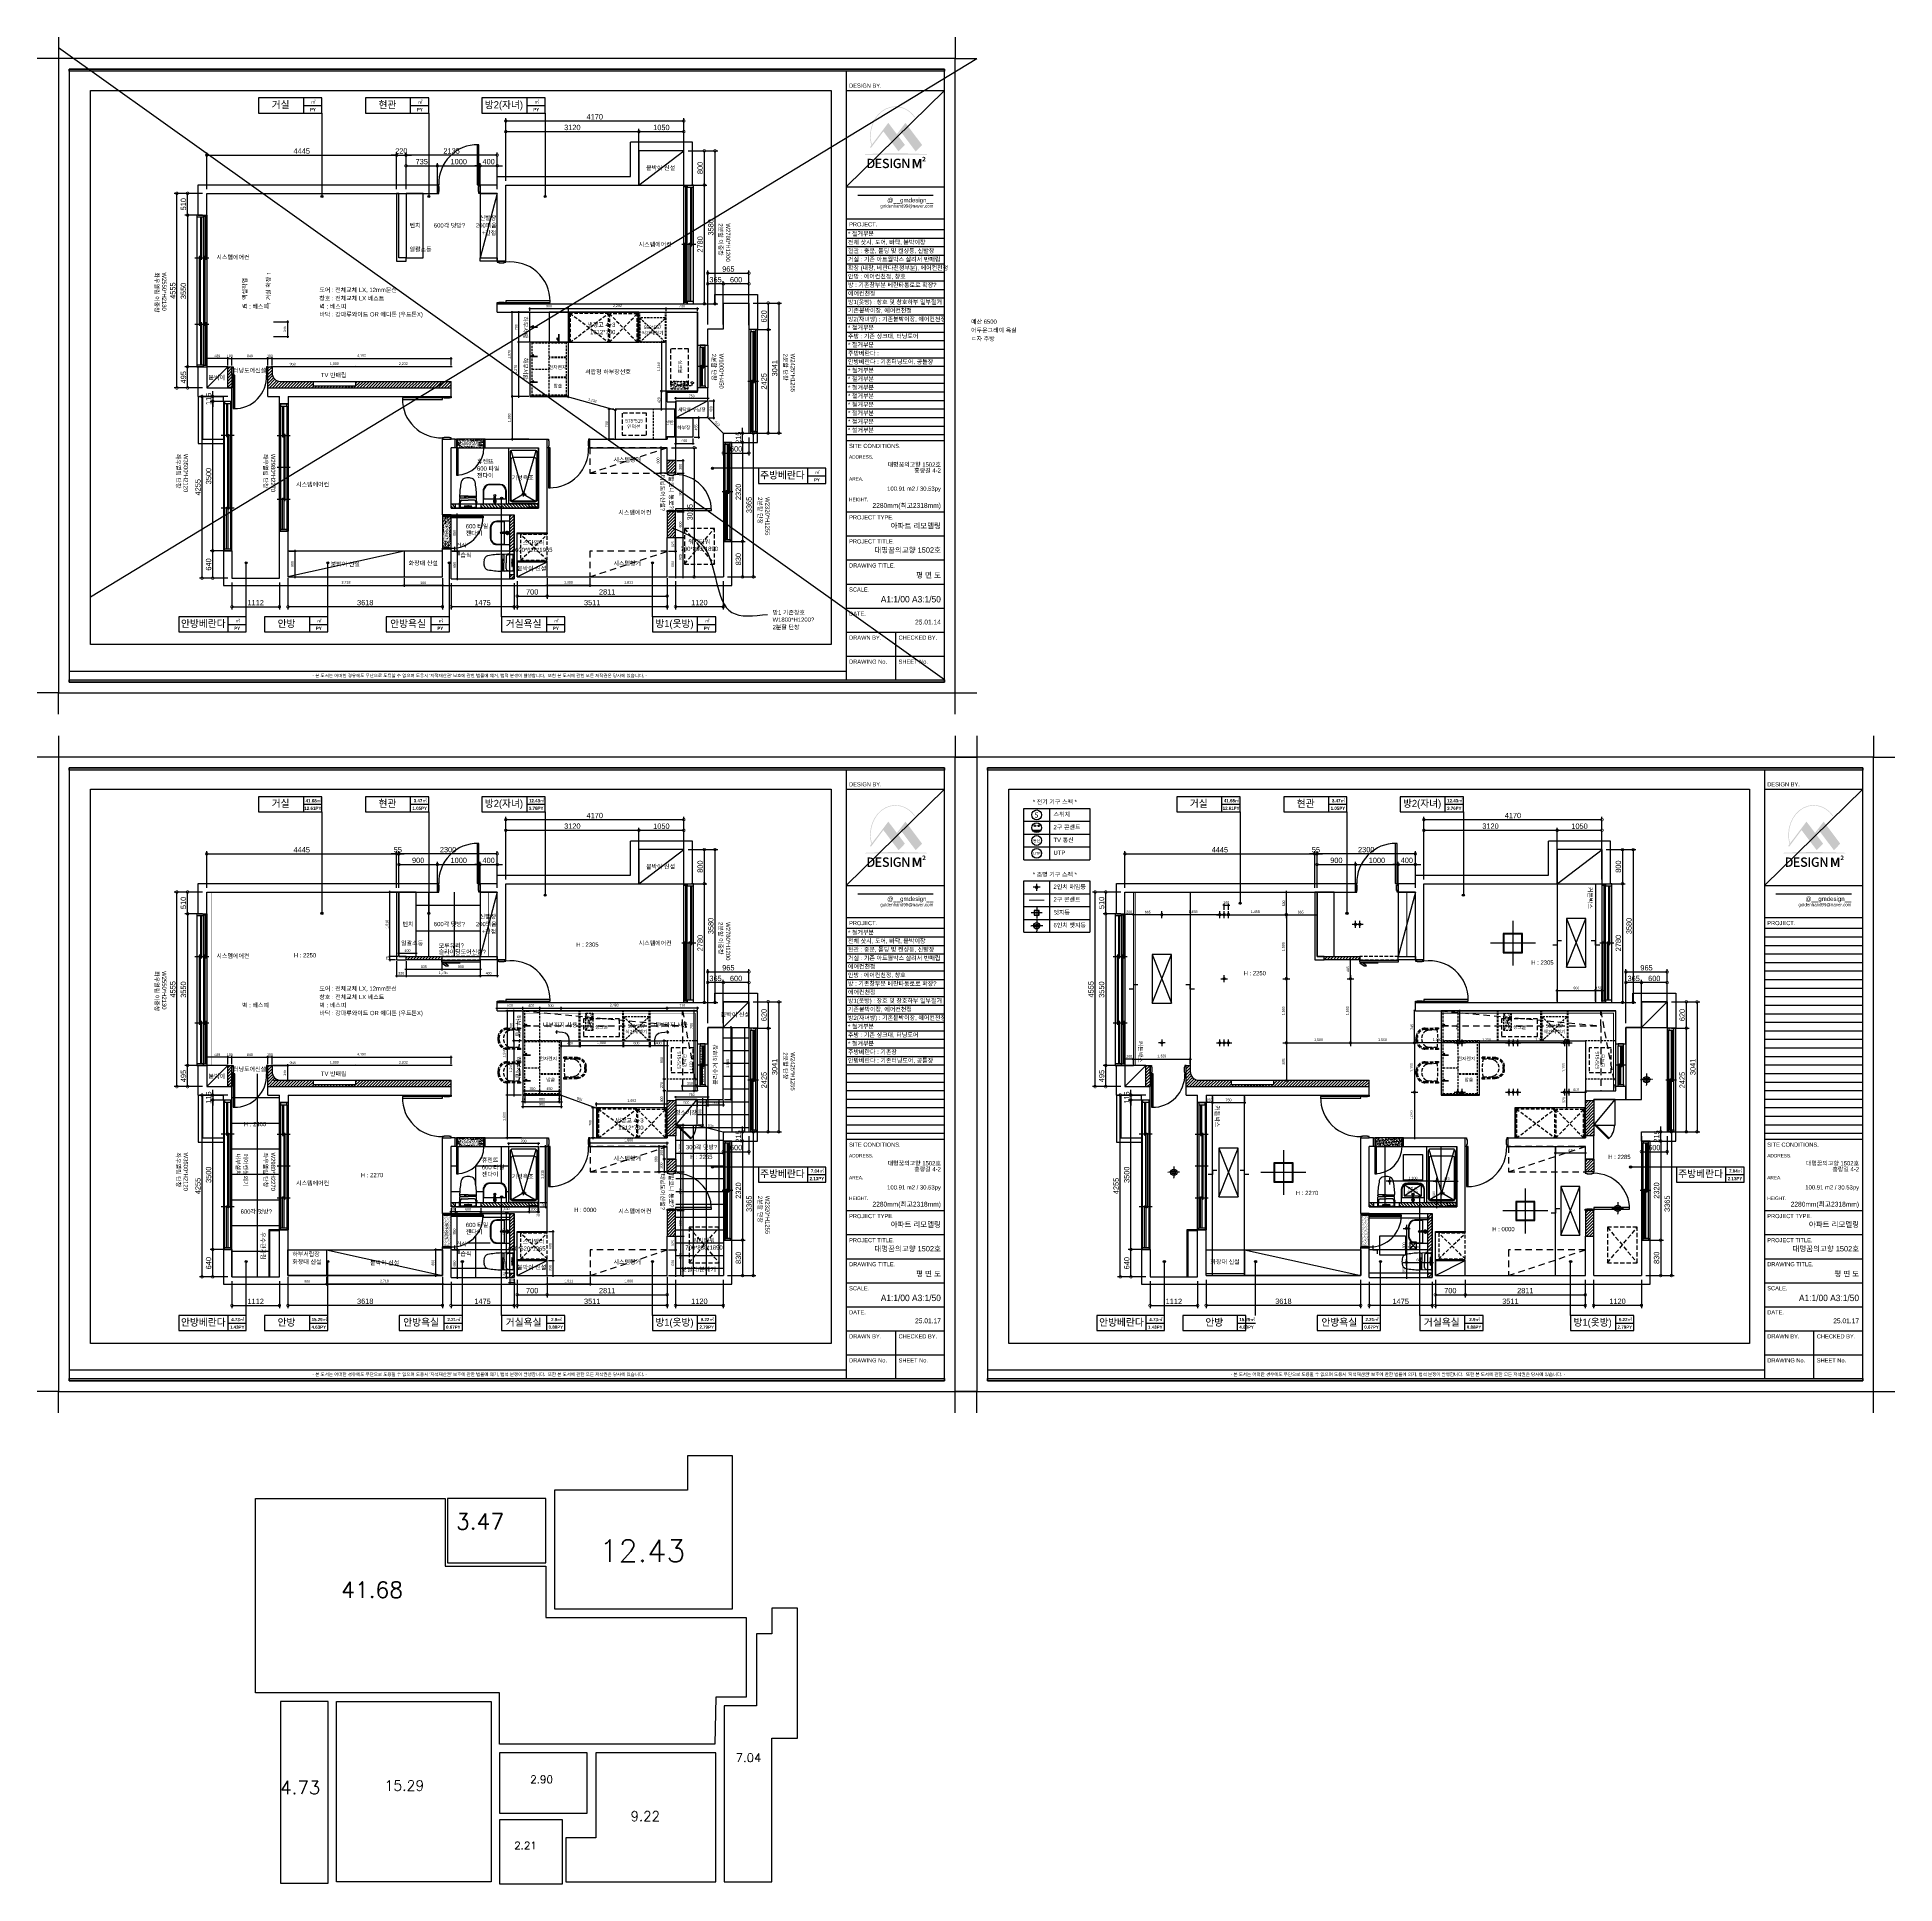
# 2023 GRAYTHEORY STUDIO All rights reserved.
# Model space of a CAD drawing. Header units: millimetres. Extents: x 302328 to 345828, y 111587 to 154829.
import ezdxf
from ezdxf.enums import TextEntityAlignment as Align

# ---------------------------------------------------------------- set-up
doc = ezdxf.new("R2010")
doc.units = ezdxf.units.MM
doc.header["$LTSCALE"] = 100
doc.header["$PDMODE"] = 3
for name, pattern in [('DASHED', [0.75, 0.5, -0.25]), ('DASHEDX2', [1.5, 1, -0.5]), ('DH-HID2', [1.2, 0.8, -0.4]), ('DOT', [6.35, 0, -6.35]), ('HID', [2.5, 1.5, -1]), ('HIDDEN', [9.525, 6.35, -3.175])]:
    doc.linetypes.add(name, pattern=pattern)
doc.layers.get('DEFPOINTS').update_dxf_attribs({"color": 248})
for name, color, linetype in [('0-ELC TEXT', 7, 'Continuous'), ('03-TEXT', 3, 'Continuous'), ('03-WAL NEW', 3, 'Continuous'), ('06-FUR', 6, 'Continuous'), ('06-LIGHT', 4, 'Continuous'), ('07-DIM', 5, 'Continuous'), ('07-DIM WAL', 5, 'Continuous'), ('3.기호.계단선', 30, 'Continuous'), ('C-HAT', 251, 'Continuous'), ('C-WALL1', 2, 'Continuous'), ('C-WALL2', 3, 'Continuous'), ('C-WIN', 4, 'Continuous'), ('CEIL-DOOR', 6, 'Continuous'), ('CO-BATH', 6, 'Continuous'), ('CO-DO-FR', 7, 'Continuous'), ('CO-DOOR', 8, 'Continuous'), ('DWG', 7, 'Continuous'), ('F-SYM', 7, 'Continuous'), ('fin', 5, 'Continuous'), ('FORM(YOURNAME)-11', 1, 'Continuous'), ('FORM(YOURNAME)-11 @ 1', 1, 'Continuous'), ('FU-FURM', 251, 'DH-HID2'), ('FUR', 8, 'DASHED'), ('HAT', 5, 'Continuous'), ('HL', 6, 'HIDDEN'), ('RC-LIGHT', 7, 'Continuous'), ('U-LANP', 6, 'Continuous'), ('설비', 140, 'Continuous')]:
    doc.layers.add(name, color=color, linetype=linetype)
doc.styles.add('HY 울릉도 L', font='')
doc.styles.add('HY울릉도L', font='Expo M.ttf')
doc.styles.get("Standard").update_dxf_attribs({"font": 'romans.shx'})
doc.styles.add('YOURNAME', font='HY울릉도M.TTF')
doc.styles.add('넥슨고딕', font='NEXONLv1GothicBold.ttf')
doc.styles.add('코레일둥고', font='Korail_Round_Gothic_Medium.ttf')
doc.styles.get('HY 울릉도 L').set_extended_font_data('HY울릉도L')
doc.dimstyles.new('30', dxfattribs={"dimscale": 30, "dimtxt": 2, "dimasz": 1, "dimexe": 1, "dimexo": 1, "dimgap": 1, "dimtad": 1, "dimdec": 0, "dimrnd": 0.05, "dimdsep": 46, "dimlunit": 6, "dimtxsty": 'HY 울릉도 L', "dimblk": 'ARCHTICK', "dimcen": 2.5, "dimdle": 1, "dimclrd": 133, "dimclre": 133, "dimclrt": 30, "dimadec": 0, "dimazin": 0, "dimtfac": 1, "dimtdec": 0, "dimtix": 1, "dimtmove": 2, "dimatfit": 3, "dimldrblk": 'ARCHTICK', "dimfxl": 0, "dimlwd": -1, "dimlwe": -1, "dimarcsym": 0})
doc.dimstyles.new('50', dxfattribs={"dimscale": 50, "dimtxt": 2.5, "dimasz": 2.5, "dimexe": 1.25, "dimexo": 2, "dimtad": 1, "dimdec": 0, "dimtxsty": 'HY울릉도L', "dimblk": 'DOTSMALL', "dimcen": 2.5, "dimclrd": 1, "dimclre": 1, "dimclrt": 2, "dimadec": 0, "dimazin": 0, "dimtfac": 1, "dimtdec": 0, "dimtix": 1, "dimtmove": 0, "dimatfit": 3, "dimldrblk": 'DOTSMALL', "dimfxl": 0, "dimarcsym": 0})
pattern_1 = [(45, (0, 0), (-35.355339, 35.355339), [])]
pattern_2 = [(45, (1e-10, -16360.403), (-35.355339, 35.355339), [])]
pattern_3 = [(45, (30964.463, -18467.905), (-35.355339, 35.355339), [])]
pattern_4 = [(0, (0, 0), (0, 600), []), (90, (0, 0), (-600, 4e-14), [])]

# ---------------------------------------------------------------- blocks, each defined once
blk = doc.blocks.new('egoo')
at = {"layer": '설비'}
h = blk.add_hatch(color=140, dxfattribs=at)
edge = h.paths.add_edge_path()
edge.add_line((1015826, 443329), (1015567, 443329))
edge.add_ellipse((1015696, 443381), major_axis=(99, 99), ratio=1, start_angle=156.9578, end_angle=293.0422)
h = blk.add_hatch(color=140, dxfattribs=at)
edge = h.paths.add_edge_path()
edge.add_arc((1015645, 443434), 22.3, 0, 360)
h = blk.add_hatch(color=140, dxfattribs=at)
edge = h.paths.add_edge_path()
edge.add_arc((1015748, 443434), 22.3, 0, 360)
at = {"layer": '설비', "color": 140}
for centre, radius in [((1015696, 443381), 140), ((1015645, 443434), 22.3), ((1015748, 443434), 22.3)]:
    blk.add_circle(centre, radius, dxfattribs=at)
blk = doc.blocks.new('SW')
at = {"layer": '설비', "color": 140}
blk.add_circle((11533254, -14277699), 184, dxfattribs=at)
at = {"layer": '설비', "color": 140, "insert": (11533320, -14277601), "char_height": 197.14, "attachment_point": 3, "style": '코레일둥고'}
blk.add_mtext_dynamic_manual_height_columns('{\\fMalgun Gothic|b0|i0|c129|p50;S}', width=314.33, gutter_width=2.19, heights=[0], dxfattribs=at)
blk = doc.blocks.new('FORM-PLAN')
at = {"layer": 'DWG'}
h = blk.add_hatch(color=8, dxfattribs=at)
h.dxf.hatch_style = 2
edge = h.paths.add_edge_path()
edge.add_spline(control_points=[(3579, 47796), (3579, 47796), (3636, 47751), (3636, 47751), (3640, 47748), (3645, 47747), (3650, 47748), (3655, 47748), (3659, 47751), (3662, 47755), (3662, 47755), (4814, 49289), (4814, 49289), (4814, 49289), (6222, 47428), (6222, 47428), (6226, 47424), (6231, 47421), (6236, 47421), (6237, 47421), (6237, 47421), (6238, 47421), (6243, 47421), (6247, 47423), (6251, 47426), (6251, 47426), (6827, 48004), (6827, 48004), (6833, 48011), (6834, 48021), (6828, 48029), (6828, 48029), (6151, 48928), (6151, 48928), (6151, 48928), (6422, 49289), (6422, 49289), (6422, 49289), (7830, 47428), (7830, 47428), (7834, 47424), (7839, 47421), (7844, 47421), (7845, 47421), (7845, 47421), (7845, 47421), (7850, 47421), (7855, 47423), (7859, 47426), (7859, 47426), (8434, 48004), (8434, 48004), (8441, 48011), (8442, 48021), (8436, 48029), (8436, 48029), (6900, 50067), (6900, 50067), (6896, 50072), (6891, 50075), (6885, 50075), (6885, 50075), (6885, 50075), (6885, 50075), (6879, 50075), (6873, 50072), (6870, 50067), (6870, 50067), (6082, 49019), (6082, 49019), (6082, 49019), (5292, 50067), (5292, 50067), (5288, 50072), (5283, 50075), (5277, 50075), (5277, 50075), (5277, 50075), (5277, 50075), (5271, 50075), (5265, 50072), (5262, 50067), (5262, 50067), (3739, 48040), (3739, 48040), (3668, 48304), (3631, 48579), (3631, 48859), (3631, 50358), (4671, 51577), (5948, 51577), (6639, 51577), (7288, 51219), (7730, 50595), (7733, 50591), (7739, 50590), (7744, 50593), (7744, 50593), (7775, 50614), (7775, 50614), (7777, 50615), (7778, 50617), (7779, 50620), (7779, 50622), (7779, 50624), (7777, 50626), (7324, 51265), (6658, 51632), (5948, 51632), (4639, 51632), (3575, 50388), (3575, 48859), (3575, 48559), (3616, 48264), (3696, 47982), (3696, 47982), (3576, 47822), (3576, 47822), (3570, 47814), (3571, 47802), (3579, 47796)], knot_values=[0, 0, 0, 0, 1, 1, 1, 2, 2, 2, 3, 3, 3, 4, 4, 4, 5, 5, 5, 6, 6, 6, 7, 7, 7, 8, 8, 8, 9, 9, 9, 10, 10, 10, 11, 11, 11, 12, 12, 12, 13, 13, 13, 14, 14, 14, 15, 15, 15, 16, 16, 16, 17, 17, 17, 18, 18, 18, 19, 19, 19, 20, 20, 20, 21, 21, 21, 22, 22, 22, 23, 23, 23, 24, 24, 24, 25, 25, 25, 26, 26, 26, 27, 27, 27, 28, 28, 28, 29, 29, 29, 30, 30, 30, 31, 31, 31, 32, 32, 32, 33, 33, 33, 34, 34, 34, 35, 35, 35, 36, 36, 36, 37, 37, 37, 38, 38, 38, 39, 39, 39, 40, 40, 40, 40], degree=3, periodic=0)
h = blk.add_hatch(color=8, dxfattribs=at)
h.dxf.hatch_style = 2
edge = h.paths.add_edge_path()
edge.add_spline(control_points=[(6006, 47229), (4542, 47229), (3109, 47156), (3109, 47156), (3109, 47156), (3109, 47118), (3109, 47118), (3109, 47118), (8903, 47118), (8903, 47118), (8903, 47118), (8903, 47156), (8903, 47156), (8903, 47156), (7470, 47229), (6006, 47229)], knot_values=[0, 0, 0, 0, 1, 1, 1, 2, 2, 2, 3, 3, 3, 4, 4, 4, 5, 5, 5, 5], degree=3, periodic=0)
h = blk.add_hatch(color=8, dxfattribs=at)
h.dxf.hatch_style = 2
edge = h.paths.add_edge_path()
edge.add_spline(control_points=[(3345, 46728), (3345, 46728), (3571, 46728), (3571, 46728), (3838, 46728), (3990, 46578), (3990, 46291), (3990, 46006), (3838, 45848), (3578, 45848), (3578, 45848), (3345, 45848), (3345, 45848), (3345, 45848), (3345, 46728), (3345, 46728)], knot_values=[0, 0, 0, 0, 1, 1, 1, 2, 2, 2, 3, 3, 3, 4, 4, 4, 5, 5, 5, 5], degree=3, periodic=0)
edge = h.paths.add_edge_path()
edge.add_spline(control_points=[(3561, 45962), (3748, 45962), (3849, 46073), (3849, 46291), (3849, 46511), (3748, 46615), (3561, 46615), (3561, 46615), (3482, 46615), (3482, 46615), (3482, 46615), (3482, 45962), (3482, 45962), (3482, 45962), (3561, 45962), (3561, 45962)], knot_values=[0, 0, 0, 0, 1, 1, 1, 2, 2, 2, 3, 3, 3, 4, 4, 4, 5, 5, 5, 5], degree=3, periodic=0)
h = blk.add_hatch(color=8, dxfattribs=at)
h.dxf.hatch_style = 2
h.paths.add_polyline_path([(4107, 46728), (4621, 46728), (4621, 46611), (4244, 46611), (4244, 46366), (4564, 46366), (4564, 46249), (4244, 46249), (4244, 45965), (4634, 45965), (4634, 45848), (4107, 45848)])
h = blk.add_hatch(color=8, dxfattribs=at)
h.dxf.hatch_style = 2
edge = h.paths.add_edge_path()
edge.add_spline(control_points=[(4733, 45962), (4733, 45962), (4814, 46057), (4814, 46057), (4876, 45994), (4961, 45953), (5045, 45953), (5151, 45953), (5210, 46003), (5210, 46077), (5210, 46157), (5151, 46182), (5070, 46218), (5070, 46218), (4950, 46271), (4950, 46271), (4866, 46307), (4772, 46374), (4772, 46501), (4772, 46640), (4893, 46744), (5058, 46744), (5160, 46744), (5256, 46701), (5322, 46633), (5322, 46633), (5250, 46544), (5250, 46544), (5196, 46593), (5135, 46623), (5058, 46623), (4970, 46623), (4912, 46580), (4912, 46511), (4912, 46434), (4982, 46406), (5053, 46377), (5053, 46377), (5172, 46326), (5172, 46326), (5275, 46282), (5349, 46217), (5349, 46088), (5349, 45947), (5233, 45833), (5043, 45833), (4924, 45833), (4813, 45880), (4733, 45962)], knot_values=[0, 0, 0, 0, 1, 1, 1, 2, 2, 2, 3, 3, 3, 4, 4, 4, 5, 5, 5, 6, 6, 6, 7, 7, 7, 8, 8, 8, 9, 9, 9, 10, 10, 10, 11, 11, 11, 12, 12, 12, 13, 13, 13, 14, 14, 14, 15, 15, 15, 16, 16, 16, 16], degree=3, periodic=0)
h = blk.add_hatch(color=8, dxfattribs=at)
h.dxf.hatch_style = 2
h.paths.add_polyline_path([(5485, 46728), (5622, 46728), (5622, 45848), (5485, 45848)])
h = blk.add_hatch(color=8, dxfattribs=at)
h.dxf.hatch_style = 2
edge = h.paths.add_edge_path()
edge.add_spline(control_points=[(5757, 46285), (5757, 46572), (5932, 46744), (6163, 46744), (6286, 46744), (6368, 46689), (6422, 46633), (6422, 46633), (6348, 46544), (6348, 46544), (6304, 46588), (6251, 46623), (6167, 46623), (6005, 46623), (5898, 46497), (5898, 46290), (5898, 46081), (5994, 45953), (6173, 45953), (6226, 45953), (6280, 45969), (6310, 45996), (6310, 45996), (6310, 46203), (6310, 46203), (6310, 46203), (6138, 46203), (6138, 46203), (6138, 46203), (6138, 46316), (6138, 46316), (6138, 46316), (6435, 46316), (6435, 46316), (6435, 46316), (6435, 45935), (6435, 45935), (6377, 45877), (6278, 45833), (6159, 45833), (5927, 45833), (5757, 45997), (5757, 46285)], knot_values=[0, 0, 0, 0, 1, 1, 1, 2, 2, 2, 3, 3, 3, 4, 4, 4, 5, 5, 5, 6, 6, 6, 7, 7, 7, 8, 8, 8, 9, 9, 9, 10, 10, 10, 11, 11, 11, 12, 12, 12, 13, 13, 13, 14, 14, 14, 14], degree=3, periodic=0)
h = blk.add_hatch(color=8, dxfattribs=at)
h.dxf.hatch_style = 2
edge = h.paths.add_edge_path()
edge.add_spline(control_points=[(6600, 46728), (6600, 46728), (6741, 46728), (6741, 46728), (6741, 46728), (7029, 46211), (7029, 46211), (7029, 46211), (7120, 46025), (7120, 46025), (7120, 46025), (7126, 46025), (7126, 46025), (7119, 46116), (7108, 46222), (7108, 46317), (7108, 46317), (7108, 46728), (7108, 46728), (7108, 46728), (7238, 46728), (7238, 46728), (7238, 46728), (7238, 45848), (7238, 45848), (7238, 45848), (7098, 45848), (7098, 45848), (7098, 45848), (6809, 46366), (6809, 46366), (6809, 46366), (6718, 46550), (6718, 46550), (6718, 46550), (6712, 46550), (6712, 46550), (6719, 46460), (6730, 46358), (6730, 46262), (6730, 46262), (6730, 45848), (6730, 45848), (6730, 45848), (6600, 45848), (6600, 45848), (6600, 45848), (6600, 46728), (6600, 46728)], knot_values=[0, 0, 0, 0, 1, 1, 1, 2, 2, 2, 3, 3, 3, 4, 4, 4, 5, 5, 5, 6, 6, 6, 7, 7, 7, 8, 8, 8, 9, 9, 9, 10, 10, 10, 11, 11, 11, 12, 12, 12, 13, 13, 13, 14, 14, 14, 15, 15, 15, 16, 16, 16, 16], degree=3, periodic=0)
h = blk.add_hatch(color=8, dxfattribs=at)
h.dxf.hatch_style = 2
edge = h.paths.add_edge_path()
edge.add_spline(control_points=[(7574, 46717), (7574, 46717), (7768, 46717), (7768, 46717), (7768, 46717), (7917, 46303), (7917, 46303), (7936, 46248), (7952, 46190), (7970, 46134), (7970, 46134), (7976, 46134), (7976, 46134), (7995, 46190), (8010, 46248), (8029, 46303), (8029, 46303), (8174, 46717), (8174, 46717), (8174, 46717), (8368, 46717), (8368, 46717), (8368, 46717), (8368, 45833), (8368, 45833), (8368, 45833), (8209, 45833), (8209, 45833), (8209, 45833), (8209, 46202), (8209, 46202), (8209, 46285), (8222, 46408), (8231, 46492), (8231, 46492), (8225, 46492), (8225, 46492), (8225, 46492), (8154, 46284), (8154, 46284), (8154, 46284), (8019, 45913), (8019, 45913), (8019, 45913), (7919, 45913), (7919, 45913), (7919, 45913), (7783, 46284), (7783, 46284), (7783, 46284), (7713, 46492), (7713, 46492), (7713, 46492), (7709, 46492), (7709, 46492), (7717, 46408), (7731, 46285), (7731, 46202), (7731, 46202), (7731, 45833), (7731, 45833), (7731, 45833), (7574, 45833), (7574, 45833), (7574, 45833), (7574, 46717), (7574, 46717)], knot_values=[0, 0, 0, 0, 1, 1, 1, 2, 2, 2, 3, 3, 3, 4, 4, 4, 5, 5, 5, 6, 6, 6, 7, 7, 7, 8, 8, 8, 9, 9, 9, 10, 10, 10, 11, 11, 11, 12, 12, 12, 13, 13, 13, 14, 14, 14, 15, 15, 15, 16, 16, 16, 17, 17, 17, 18, 18, 18, 19, 19, 19, 20, 20, 20, 21, 21, 21, 22, 22, 22, 22], degree=3, periodic=0)
h = blk.add_hatch(color=8, dxfattribs=at)
h.dxf.hatch_style = 2
edge = h.paths.add_edge_path()
edge.add_spline(control_points=[(8472, 46524), (8587, 46635), (8662, 46710), (8662, 46774), (8662, 46818), (8638, 46845), (8596, 46845), (8564, 46845), (8538, 46823), (8515, 46798), (8515, 46798), (8468, 46846), (8468, 46846), (8508, 46890), (8547, 46914), (8607, 46914), (8691, 46914), (8746, 46861), (8746, 46779), (8746, 46704), (8677, 46626), (8598, 46543), (8620, 46545), (8650, 46548), (8670, 46548), (8670, 46548), (8767, 46548), (8767, 46548), (8767, 46548), (8767, 46473), (8767, 46473), (8767, 46473), (8472, 46473), (8472, 46473), (8472, 46473), (8472, 46524), (8472, 46524)], knot_values=[0, 0, 0, 0, 1, 1, 1, 2, 2, 2, 3, 3, 3, 4, 4, 4, 5, 5, 5, 6, 6, 6, 7, 7, 7, 8, 8, 8, 9, 9, 9, 10, 10, 10, 11, 11, 11, 12, 12, 12, 12], degree=3, periodic=0)
at = {"layer": 'FORM(YOURNAME)-11'}
h = blk.add_hatch(color=256, dxfattribs=at)
h.dxf.hatch_style = 1
h.paths.add_polyline_path([(-71444, 55115), (10556, 55115), (10556, 54915), (-71444, 54915)])
h.paths.add_polyline_path([(-71444, -2085), (10556, -2085), (10556, -2285), (-71444, -2285)])
at = {"layer": 'DEFPOINTS', "color": 158}
for p, q in [((1346, 54915), (1346, -2085)), ((10556, 53115), (1346, 44093)), ((1346, 53115), (10556, 53115)), ((1346, 44093), (10556, 44093)), ((1346, 40093), (10556, 40093)), ((1346, 39293), (10556, 39293)), ((1346, 38493), (10556, 38493)), ((1346, 37693), (10556, 37693)), ((1346, 36893), (10556, 36893)), ((1346, 36093), (10556, 36093)), ((1346, 35293), (10556, 35293)), ((1346, 34493), (10556, 34493)), ((1346, 33693), (10556, 33693)), ((1346, 32893), (10556, 32893)), ((1346, 32093), (10556, 32093)), ((1346, 31293), (10556, 31293)), ((1346, 30493), (10556, 30493)), ((1346, 29693), (10556, 29693)), ((1346, 28893), (10556, 28893)), ((1346, 28093), (10556, 28093)), ((1346, 27293), (10556, 27293)), ((1346, 26493), (10556, 26493)), ((1346, 25693), (10556, 25693)), ((1346, 24893), (10556, 24893)), ((1346, 24093), (10556, 24093)), ((1346, 23293), (10556, 23293)), ((1346, 22493), (10556, 22493)), ((1346, 21693), (10556, 21693)), ((1346, 20893), (10556, 20893)), ((1346, -1285), (-71444, -1285))]:
    blk.add_line(p, q, dxfattribs=at)
at = {"layer": 'DEFPOINTS', "color": 1}
for points in [[(-72444, 58115), (-72444, 56115), (-74444, 56115)], [(11556, 58115), (11556, 56115), (13556, 56115)], [(-72444, -5285), (-72444, -3285), (-74444, -3285)], [(11556, -5285), (11556, -3285), (13556, -3285)]]:
    blk.add_lwpolyline(points, dxfattribs=at)
at = {"layer": 'DEFPOINTS', "color": 158}
for points in [[(-71444, -2285), (10556, -2285), (10556, 55115), (-71444, 55115)], [(-69444, 53115), (-64, 53115), (-64, 1215), (-69444, 1215)]]:
    blk.add_lwpolyline(points, close=True, dxfattribs=at)
at = {"layer": 'FORM(YOURNAME)-11', "color": 251}
blk.add_line((2415, 43323), (9487, 43323), dxfattribs=at)
at = {"layer": 'FORM(YOURNAME)-11', "color": 14}
for p, q in [((1346, 41093), (10556, 41093)), ((1346, 20344), (10556, 20344)), ((1346, 13651), (10556, 13651)), ((1346, 11398), (10556, 11398)), ((1346, 9146), (10556, 9146)), ((1346, 6893), (10556, 6893)), ((1346, 4641), (10556, 4641)), ((1346, 2388), (10556, 2388)), ((5951, 2388), (5951, -2085)), ((1346, 136), (10556, 136))]:
    blk.add_line(p, q, dxfattribs=at)
at = {"layer": 'FORM(YOURNAME)-11', "color": 250}
blk.add_lwpolyline([(-72444, -3285), (11556, -3285), (11556, 56115), (-72444, 56115)], close=True, dxfattribs=at)
at = {"layer": 'FORM(YOURNAME)-11'}
for points in [[(-71444, 55115), (10556, 55115), (10556, 54915), (-71444, 54915)], [(-71444, -2085), (10556, -2085), (10556, -2285), (-71444, -2285)]]:
    blk.add_lwpolyline(points, close=True, dxfattribs=at)
at = {"layer": 'FORM(YOURNAME)-11', "color": 14, "style": 'YOURNAME'}
for s, height, p in [('DESIGN BY.', 386.1, (1603, 53577)), ('PROJECT.', 386.1, (1603, 40579)), ('SITE CONDITIONS.', 386.14, (1603, 19829)), ('PROJECT TYPE.', 386.14, (1603, 13136)), ('PROJECT TITLE.', 386.14, (1603, 10883)), ('DRAWING TITLE.', 386.14, (1603, 8631)), ('SCALE.', 386.1, (1603, 6378)), ('DATE.', 386.1, (1603, 4126)), ('DRAWN BY.', 386.1, (1603, 1873)), ('CHECKED BY.', 386.14, (6240, 1873)), ('DRAWING No.', 386.14, (1603, -379)), ('SHEET No.', 386.1, (6240, -379))]:
    blk.add_text(s, height=height, dxfattribs=at).set_placement(p, align=Align.MIDDLE_LEFT)
for s, height, width, p in [('goldenhand99@naver.com', 300, 0.995, (9487, 42154)), ('@__gmdesign__', 400, 1.03, (9487, 42649))]:
    blk.add_text(s, height=height, dxfattribs=dict(at, width=width)).set_placement(p, align=Align.RIGHT)
at = {"layer": 'FORM(YOURNAME)-11', "color": 251, "style": 'YOURNAME'}
for s, p in [('ADDRESS.', (1603, 18799)), ('AREA.', (1603, 16740)), ('HEIGHT.', (1603, 14809))]:
    blk.add_text(s, height=321.8, dxfattribs=at).set_placement(p, align=Align.MIDDLE_LEFT)
at = {"layer": 'FORM(YOURNAME)-11', "color": 1, "style": 'YOURNAME'}
blk.add_text("- 본 도서는 어떠한 경우에도 무단으로 도용할 수 없으며 도용시 '지적재산권' 보호에 관한 법률에 의거, 법적 분쟁이 발생합니다.  또한 본 도서에 관한 모든 저작권은 당사에 있습니다. -", height=300, dxfattribs=at).set_placement((-32990, -1685), align=Align.MIDDLE_CENTER)
at = {"layer": 'FORM(YOURNAME)-11', "color": 3, "style": 'YOURNAME'}
for tag, height, p in [('2', 450, (9905, 17544)), ('1', 450, (9905, 18188)), ('3', 450, (9905, 16257)), ('4', 450, (9905, 14326)), ('5', 515, (9905, 12009)), ('6', 515, (9905, 9757)), ('7', 515, (9905, 7504)), ('8', 515, (9905, 5252)), ('9', 515, (9905, 2999)), ('10', 515, (5655, 811)), ('11', 515, (9905, 747)), ('12', 515, (5655, -1441)), ('13', 515, (9905, -1441))]:
    blk.add_attdef(tag, text='', height=height, dxfattribs=at).set_placement(p, align=Align.MIDDLE_RIGHT)
blk = doc.blocks.new('*U953')
at = {"layer": 'F-SYM'}
ref = blk.add_blockref('FORM-PLAN', (320939, 140300), dxfattribs=dict(at, xscale=0.2500000000000001, yscale=0.2500000000000001, zscale=0.2500000000000001))
ref.add_attrib('4', '2280mm(최고2318mm)', dxfattribs={"layer": 'FORM(YOURNAME)-11 @ 1', "color": 3, "height": 112.5, "style": 'YOURNAME'}).set_placement((323490, 143863), align=Align.MIDDLE_RIGHT)
ref.add_attrib('3', '100.91 m2 / 30.53py', dxfattribs={"layer": 'FORM(YOURNAME)-11 @ 1', "color": 3, "height": 100, "style": 'YOURNAME'}).set_placement((323490, 144256), align=Align.MIDDLE_RIGHT)
ref.add_attrib('2', '홍랑길 4-2', dxfattribs={"layer": 'FORM(YOURNAME)-11 @ 1', "color": 3, "height": 100, "style": 'YOURNAME'}).set_placement((323490, 144682), align=Align.MIDDLE_RIGHT)
ref.add_attrib('1', '대명꿈의고향 1502호', dxfattribs={"layer": 'FORM(YOURNAME)-11 @ 1', "color": 3, "height": 100, "style": 'YOURNAME'}).set_placement((323490, 144821), align=Align.MIDDLE_RIGHT)
ref.add_attrib('5', '아파트 리모델링', dxfattribs={"layer": 'FORM(YOURNAME)-11 @ 1', "color": 3, "height": 125, "style": 'YOURNAME'}).set_placement((323490, 143386), align=Align.MIDDLE_RIGHT)
ref.add_attrib('6', '대명꿈의고향 1502호', dxfattribs={"layer": 'FORM(YOURNAME)-11 @ 1', "color": 3, "height": 125, "style": 'YOURNAME'}).set_placement((323490, 142819), align=Align.MIDDLE_RIGHT)
ref.add_attrib('7', '평 면 도', dxfattribs={"layer": 'FORM(YOURNAME)-11 @ 1', "color": 3, "height": 125, "style": 'YOURNAME'}).set_placement((323490, 142231), align=Align.MIDDLE_RIGHT)
ref.add_attrib('8', 'A1:1/00 A3:1/50', dxfattribs={"layer": 'FORM(YOURNAME)-11 @ 1', "color": 3, "height": 150, "style": 'YOURNAME'}).set_placement((323490, 141667), align=Align.MIDDLE_RIGHT)
ref.add_attrib('9', '25.01.14', dxfattribs={"layer": 'FORM(YOURNAME)-11 @ 1', "color": 3, "height": 112.5, "style": 'YOURNAME'}).set_placement((323490, 141132), align=Align.MIDDLE_RIGHT)
blk = doc.blocks.new('D-003')
at = {"layer": 'CO-DO-FR'}
for points in [[(0, 200), (0, 0), (30, 0), (30, 40), (40, 40), (40, 160), (30, 160), (30, 200), (0, 200)], [(700, 200), (700, 0), (670, 0), (670, 40), (660, 40), (660, 160), (670, 160), (670, 200), (700, 200)]]:
    blk.add_lwpolyline(points, close=True, dxfattribs=at)
at = {"layer": 'CO-DOOR'}
blk.add_lwpolyline([(630, 840), (630, 200), (670, 200), (670, 840)], close=True, dxfattribs=at)
blk.add_arc((670, 200), 640, 90, 180, dxfattribs=at)
blk = doc.blocks.new('FLOORPLAN')
at = {"layer": 'C-WALL1'}
for p, q in [((337408, 105744), (337408, 106544)), ((338858, 106544), (337408, 106544)), ((337608, 105544), (337608, 106344)), ((338658, 106344), (337608, 106344)), ((338658, 105544), (338658, 106344)), ((338858, 105544), (338858, 106544)), ((334288, 105744), (337408, 105744)), ((334288, 105549), (334288, 105744)), ((327288, 105549), (332888, 105549)), ((327288, 104839), (327288, 105549)), ((327488, 105349), (332888, 105349)), ((327488, 104839), (327488, 105349)), ((332825, 105549), (332918, 105549)), ((332888, 105349), (332888, 105549)), ((333888, 105349), (333888, 105549)), ((333888, 105549), (334288, 105549)), ((333888, 105349), (334288, 105349)), ((334288, 103764), (334288, 105349)), ((334488, 105544), (337608, 105544)), ((334488, 103764), (334488, 105544)), ((338658, 105544), (338858, 105544)), ((327288, 104839), (327488, 104839)), ((334288, 103764), (334488, 103764)), ((334288, 102764), (339383, 102764)), ((334288, 102564), (334288, 102764)), ((334288, 102564), (338978, 102564)), ((338978, 101794), (338978, 102564)), ((338978, 101794), (339218, 101794)), ((339218, 101794), (339218, 102179)), ((327288, 100594), (327288, 101289)), ((327288, 100594), (327877, 100594)), ((327488, 100794), (328077, 100794)), ((327877, 100479), (327877, 100594)), ((328077, 100594), (328077, 100794)), ((328077, 100479), (328077, 100594)), ((328917, 100594), (328917, 100794)), ((328917, 100794), (333207, 100794)), ((328917, 100594), (329189, 100594)), ((329389, 100594), (333207, 100594)), ((333207, 100594), (333207, 100794)), ((338268, 100694), (338978, 100694)), ((338268, 100469), (338268, 100694)), ((338468, 100494), (339218, 100494)), ((338468, 100469), (338468, 100494)), ((338978, 100694), (338978, 100794)), ((339218, 100794), (338978, 100794)), ((339218, 100494), (339218, 100794)), ((338268, 100469), (338468, 100469)), ((338468, 99094), (338468, 99639)), ((339583, 99734), (340383, 99734)), ((339583, 99519), (339583, 99734)), ((340383, 99519), (340383, 99734)), ((333007, 99594), (333207, 99594)), ((333007, 97824), (333007, 99594)), ((333307, 99594), (333207, 99594)), ((333207, 97979), (333207, 99394)), ((333307, 99394), (333207, 99394)), ((334007, 99594), (335457, 99594)), ((334007, 99394), (334007, 99594)), ((334007, 99394), (335257, 99394)), ((335257, 97979), (335257, 99394)), ((335457, 97399), (335457, 99594)), ((336457, 99594), (338268, 99594)), ((336457, 99394), (336457, 99594)), ((336457, 99394), (338268, 99394)), ((338268, 99094), (338268, 99394)), ((339583, 99519), (340383, 99519)), ((338468, 99094), (338268, 99094)), ((333207, 97979), (335257, 97979)), ((333007, 97824), (334682, 97824)), ((334682, 96324), (334682, 97824)), ((329189, 96339), (329189, 97439)), ((329189, 97439), (329389, 97439)), ((329389, 96369), (329389, 97439)), ((333007, 96369), (333007, 97014)), ((333207, 96324), (333207, 97014)), ((334757, 96369), (334757, 97399)), ((334757, 97399), (335457, 97399)), ((338268, 96369), (338268, 97294)), ((338268, 97294), (338468, 97294)), ((338468, 96369), (338468, 97294)), ((339783, 96169), (339783, 97199)), ((327877, 96979), (327877, 96169)), ((328077, 96979), (328077, 96339)), ((327877, 96169), (339783, 96169)), ((328077, 96339), (329189, 96339)), ((329389, 96369), (333007, 96369)), ((333207, 96324), (334682, 96324)), ((334757, 96369), (338268, 96369)), ((338468, 96369), (339583, 96369))]:
    blk.add_line(p, q, dxfattribs=at)
for points in [[(339218, 102179), (339583, 102179), (339583, 102779), (340183, 102779), (340183, 102159)], [(339383, 102764), (339383, 102979), (340383, 102979), (340383, 102159)], [(327288, 101289), (327488, 101289), (327488, 100794)], [(329389, 100594), (329389, 100419), (329189, 100419), (329189, 100594)], [(338468, 99639), (338268, 99639), (338268, 99594)], [(339783, 97199), (339583, 97199), (339583, 96369)]]:
    blk.add_lwpolyline(points, dxfattribs=at)
at = {"layer": 'C-WALL2'}
for points in [[(331988, 105349), (331933, 105349), (331933, 103764), (332153, 103764), (332153, 103839)], [(332153, 103839), (331988, 103839), (331988, 105349)], [(327288, 100594), (327288, 99494), (327877, 99494)], [(327388, 100594), (327388, 99594), (327877, 99594)]]:
    blk.add_lwpolyline(points, dxfattribs=at)
blk.add_lwpolyline([(333888, 103839), (334288, 103839), (334288, 103764), (333888, 103764)], close=True, dxfattribs=at)
at = {"layer": 'C-WIN'}
for p, q in [((338658, 102804), (338658, 105504)), ((338738, 102814), (338738, 105494)), ((338738, 102764), (338738, 105494)), ((338888, 102814), (338888, 105494)), ((327258, 104799), (327258, 101329)), ((327408, 104799), (327408, 101329)), ((327488, 104804), (327488, 101324)), ((338938, 104154), (338608, 104154)), ((327208, 103839), (327538, 103839)), ((327208, 102289), (327538, 102289)), ((327208, 102289), (327538, 102289)), ((340223, 99779), (340223, 102114)), ((340283, 99779), (340283, 102114)), ((340343, 99779), (340343, 102114)), ((339038, 100839), (339038, 101749)), ((339098, 100839), (339098, 101749)), ((339158, 100839), (339158, 101749)), ((339218, 101294), (338968, 101294)), ((340403, 100947), (340153, 100947)), ((327902, 97029), (327902, 100429)), ((328052, 97029), (328052, 100429)), ((329214, 100369), (329214, 97489)), ((329364, 100369), (329364, 97489)), ((328127, 99679), (327822, 99679)), ((329439, 99674), (329134, 99674)), ((339623, 97244), (339623, 99474)), ((339683, 97244), (339683, 99474)), ((339743, 97244), (339743, 99474)), ((329439, 98929), (329134, 98929)), ((339803, 98359), (339553, 98359)), ((328127, 97979), (327822, 97979)), ((329439, 98184), (329134, 98184)), ((329289, 97489), (329319, 97489))]:
    blk.add_line(p, q, dxfattribs=at)
for points in [[(338738, 105504), (338658, 105504), (338658, 105544)], [(338698, 105504), (338698, 104124), (338723, 104124), (338723, 105504)], [(338738, 105544), (338738, 105494), (338888, 105494), (338888, 105544), (338838, 105544)], [(338813, 105494), (338813, 104124), (338843, 104124), (338843, 105494)], [(327318, 104839), (327258, 104839), (327258, 104799), (327408, 104799), (327408, 104839)], [(327488, 104839), (327488, 104804), (327408, 104804)], [(327338, 104799), (327338, 103809), (327368, 103809), (327368, 104799)], [(327448, 104804), (327448, 103809), (327473, 103809), (327473, 104804)], [(338673, 102804), (338673, 104184), (338698, 104184), (338698, 102804)], [(338783, 102814), (338783, 104184), (338813, 104184), (338813, 102814)], [(338658, 102764), (338658, 102804), (338738, 102804)], [(338838, 102764), (338888, 102764), (338888, 102814), (338738, 102814), (338738, 102764)], [(327368, 101329), (327368, 102319), (327338, 102319), (327338, 101329)], [(327473, 101324), (327473, 102319), (327448, 102319), (327448, 101324)], [(340283, 100917), (340313, 100917), (340313, 102114)], [(339098, 101264), (339128, 101264), (339128, 101749)], [(327408, 101289), (327408, 101329), (327258, 101329), (327258, 101289), (327318, 101289)], [(327408, 101324), (327488, 101324), (327488, 101289)], [(339068, 100839), (339068, 101324), (339098, 101324)], [(340253, 99779), (340253, 100977), (340283, 100977)], [(327947, 100429), (327947, 99654), (327977, 99654), (327977, 100429)], [(329259, 100369), (329259, 99649), (329289, 99649), (329289, 100369)], [(327977, 97954), (327977, 99704), (328007, 99704), (328007, 97954), (327977, 97954)], [(339683, 98329), (339713, 98329), (339713, 99474)], [(339653, 97244), (339653, 98389), (339683, 98389)], [(327947, 97029), (327947, 98004), (327977, 98004), (327977, 97029)], [(329259, 97489), (329259, 98209), (329289, 98209), (329289, 97489)]]:
    blk.add_lwpolyline(points, dxfattribs=at)
for points in [[(327338, 103869), (327308, 103869), (327308, 102259), (327338, 102259)], [(327448, 103869), (327423, 103869), (327423, 102259), (327448, 102259)], [(339218, 100794), (338978, 100794), (338978, 101794), (339218, 101794)], [(339038, 101749), (339158, 101749), (339158, 101794), (339038, 101794)], [(340183, 102159), (340183, 99734), (340383, 99734), (340383, 102159)], [(340223, 102114), (340343, 102114), (340343, 102159), (340223, 102159)], [(339158, 100794), (339038, 100794), (339038, 100839), (339158, 100839)], [(328077, 96979), (328077, 100479), (327877, 100479), (327877, 96979)], [(327902, 100479), (327902, 100429), (328052, 100429), (328052, 100479)], [(329189, 97439), (329189, 100419), (329389, 100419), (329389, 97439)], [(329214, 100419), (329214, 100369), (329364, 100369), (329364, 100419)], [(329289, 99699), (329289, 98159), (329319, 98159), (329319, 99699)], [(340343, 99734), (340223, 99734), (340223, 99779), (340343, 99779)], [(339583, 99519), (339583, 97199), (339783, 97199), (339783, 99519)], [(339623, 99474), (339743, 99474), (339743, 99519), (339623, 99519)], [(329214, 97439), (329214, 97489), (329364, 97489), (329364, 97439)], [(327902, 96979), (327902, 97029), (328052, 97029), (328052, 96979)], [(339743, 97199), (339623, 97199), (339623, 97244), (339743, 97244)]]:
    blk.add_lwpolyline(points, close=True, dxfattribs=at)
at = {"layer": 'CO-DO-FR'}
for points in [[(332888, 105549), (332888, 105349), (332918, 105349), (332918, 105389), (332928, 105389), (332928, 105509), (332918, 105509), (332918, 105549), (332888, 105549)], [(333888, 105549), (333888, 105349), (333858, 105349), (333858, 105389), (333848, 105389), (333848, 105509), (333858, 105509), (333858, 105549), (333888, 105549)], [(334488, 103764), (334288, 103764), (334288, 103734), (334328, 103734), (334328, 103724), (334448, 103724), (334448, 103734), (334488, 103734), (334488, 103764)], [(334488, 102764), (334288, 102764), (334288, 102794), (334328, 102794), (334328, 102804), (334448, 102804), (334448, 102794), (334488, 102794), (334488, 102764)], [(333007, 100594), (333207, 100594), (333207, 100564), (333167, 100564), (333167, 100554), (333047, 100554), (333047, 100564), (333007, 100564), (333007, 100594)], [(333007, 99594), (333207, 99594), (333207, 99624), (333167, 99624), (333167, 99634), (333047, 99634), (333047, 99624), (333007, 99624), (333007, 99594)], [(335457, 99394), (335457, 99594), (335487, 99594), (335487, 99554), (335497, 99554), (335497, 99434), (335487, 99434), (335487, 99394), (335457, 99394)], [(336457, 99394), (336457, 99594), (336427, 99594), (336427, 99554), (336417, 99554), (336417, 99434), (336427, 99434), (336427, 99394), (336457, 99394)], [(333207, 97824), (333007, 97824), (333007, 97794), (333047, 97794), (333047, 97784), (333167, 97784), (333167, 97794), (333207, 97794), (333207, 97824)], [(333207, 97014), (333007, 97014), (333007, 97044), (333047, 97044), (333047, 97054), (333167, 97054), (333167, 97044), (333207, 97044), (333207, 97014)]]:
    blk.add_lwpolyline(points, close=True, dxfattribs=at)
at = {"layer": 'CO-DOOR'}
for points in [[(333818, 106489), (333818, 105549), (333858, 105549), (333858, 106489)], [(335527, 102834), (334488, 102834), (334488, 102794), (335527, 102794)], [(332067, 100524), (333007, 100524), (333007, 100564), (332067, 100564)], [(335527, 98454), (335527, 99394), (335487, 99394), (335487, 98454)], [(333957, 97754), (333207, 97754), (333207, 97794), (333957, 97794)]]:
    blk.add_lwpolyline(points, close=True, dxfattribs=at)
for centre, radius, start, end in [((333828, 105579), 910, 89.3707, 181.8614), ((334609, 102824), 918, 359.3759, 97.5765), ((332977, 100534), 910, 179.3707, 271.8614), ((335517, 99364), 910, 269.3707, 1.8614), ((333236, 97764), 721, 267.6564, 0.7951)]:
    blk.add_arc(centre, radius, start, end, dxfattribs=at)
at = {"layer": 'CO-DOOR', "rotation": 180}
blk.add_blockref('D-003', (334007, 99594), dxfattribs=at)
blk = doc.blocks.new('F-122')
at = {"layer": 'FU-FURM'}
for p, q in [((-45, 508), (33, 508)), ((-26, 482), (27, 482)), ((-254, -17), (-244, 297)), ((-228, -17), (-218, 303)), ((-212, 17), (-228, -17)), ((-210, 17), (-204, 215)), ((-203, 225), (-204, 222)), ((-204, 222), (-204, 219)), ((-204, 219), (-204, 215)), ((-202, 231), (-203, 228)), ((-203, 228), (-203, 225)), ((-201, 235), (-202, 231)), ((-200, 238), (-201, 235)), ((-199, 242), (-200, 238)), ((-198, 247), (-199, 242)), ((-196, 252), (-198, 247)), ((-194, 257), (-196, 252)), ((-192, 262), (-194, 257)), ((-190, 267), (-192, 262)), ((-188, 272), (-190, 267)), ((-186, 277), (-188, 272)), ((-183, 281), (-186, 277)), ((183, 282), (185, 278)), ((185, 278), (187, 273)), ((187, 273), (189, 268)), ((189, 268), (191, 263)), ((191, 263), (193, 257)), ((193, 257), (195, 252)), ((195, 252), (197, 247)), ((197, 247), (199, 243)), ((199, 243), (200, 239)), ((200, 239), (201, 235)), ((201, 235), (201, 232)), ((201, 232), (202, 229)), ((202, 229), (203, 226)), ((203, 226), (203, 222)), ((203, 222), (203, 219)), ((203, 219), (204, 216)), ((204, 216), (210, 17)), ((212, 17), (228, -17)), ((218, 302), (228, -17)), ((243, 308), (254, -17)), ((-228, -17), (-254, -17)), ((254, -17), (228, -17))]:
    blk.add_line(p, q, dxfattribs=at)
for centre, radius, start, end in [((-31, 294), 214, 90.9092, 178.7855), ((-25, 287), 194, 90.9092, 178.7854), ((24, 287), 194, 1.3565, 89.233), ((30, 294), 214, 1.3567, 89.233), ((-2, 1331), 1331, 260.9232, 279.2189), ((0, 162), 219, 158.3494, 158.4722), ((0, 162), 219, 33.195, 146.9472), ((0, 162), 219, 21.67, 21.7928)]:
    blk.add_arc(centre, radius, start, end, dxfattribs=at)
blk = doc.blocks.new('A$C4B2D31F0')
at = {"layer": 'fin', "color": 4}
for p, q in [((13, 466), (193, 466)), ((185, 691), (20, 691)), ((37, 692), (25, 692)), ((37, 692), (50, 692)), ((48, 524), (193, 524)), ((338, 524), (193, 524)), ((373, 466), (193, 466)), ((201, 691), (366, 691)), ((193, 427), (14, 427)), ((193, 427), (372, 427))]:
    blk.add_line(p, q, dxfattribs=at)
for points in [[(20, 691), (8, 691, 0.421209), (-7, 676), (-2, 481, 0.001659)], [(13, 466, 0.371724), (-2, 451, 0.003515), (-1, 420, 0.320541)], [(366, 691), (378, 691, -0.421209), (393, 676), (388, 481, -0.001659)], [(373, 466, -0.371724), (388, 451, -0.003515), (387, 420, -0.320541)]]:
    blk.add_lwpolyline(points, format="xyb", dxfattribs=at)
for centre, radius, start, end in [((13, 481), 15, 181.3651, 270), ((20, 675), 16, 90, 179.3116), ((1004, 663), 1000, 179.3116, 185.9437), ((25, 707), 15, 180, 270), ((49, 564), 40, 185.9437, 267.5129), ((50, 707), 15, 270, 0), ((336, 564), 40, 272.4871, 354.0563), ((366, 675), 16, 0.6884, 90), ((373, 481), 15, 270, 358.6349), ((-618, 663), 1000, 354.0563, 0.6884), ((14, 407), 20, 90, 182.3333), ((2198, 496), 2206, 182.3333, 190.6081), ((149, 129), 126, 198.2964, 263.4241), ((193, 406), 406, 261.6993, 270), ((193, 406), 406, 270, 278.3007), ((237, 129), 126, 276.5759, 341.7036), ((-1812, 496), 2206, 349.3919, 357.6667), ((372, 407), 20, 357.6667, 90)]:
    blk.add_arc(centre, radius, start, end, dxfattribs=at)
at = {"layer": 'HL', "linetype": 'Continuous'}
for p, q in [((-16, 577), (-16, 565)), ((-12, 581), (-5, 581)), ((-12, 561), (-4, 561)), ((106, 666), (184, 666)), ((106, 659), (185, 659)), ((169, 697), (169, 707)), ((169, 697), (217, 697)), ((186, 693), (181, 697)), ((182, 686), (186, 693)), ((187, 651), (182, 686)), ((182, 686), (204, 686)), ((186, 693), (200, 693)), ((187, 651), (199, 651)), ((199, 651), (204, 686)), ((200, 693), (205, 697)), ((204, 686), (200, 693)), ((200, 659), (279, 659)), ((201, 666), (279, 666)), ((217, 697), (217, 707)), ((193, 434), (147, 434)), ((193, 434), (239, 434))]:
    blk.add_line(p, q, dxfattribs=at)
for points in [[(110, 427), (110, 451, -0.414214), (114, 455), (131, 455, -0.414214), (135, 451), (135, 435), (135, 427)], [(135, 435), (145, 435, -0.414214), (147, 433), (147, 427)], [(251, 435), (241, 435, 0.414214), (239, 433), (239, 427)], [(276, 427), (276, 451, 0.414214), (272, 455), (255, 455, 0.414214), (251, 451), (251, 435), (251, 427)]]:
    blk.add_lwpolyline(points, format="xyb", dxfattribs=at)
for centre in [(123, 441), (263, 441)]:
    blk.add_circle(centre, 8, dxfattribs=at)
for centre, radius, start, end in [((-12, 577), 4, 90, 180), ((-12, 565), 4, 180, 270), ((106, 663), 3.5, 90, 270), ((279, 663), 3.5, 270, 90)]:
    blk.add_arc(centre, radius, start, end, dxfattribs=at)
blk = doc.blocks.new('B-003')
blk.add_line((0, 0), (0, -65))
at = {"layer": 'CO-BATH'}
for p, q in [((272, 0), (-272, 0)), ((272, -305), (272, 0)), ((-272, 0), (-272, -305)), ((-122, -455), (122, -455))]:
    blk.add_line(p, q, dxfattribs=at)
at = {"layer": 'CO-BATH', "color": 8}
for p, q in [((-262, -120), (-262, -295)), ((262, -120), (-262, -120)), ((-15, -156), (-15, -161)), ((-15, -161), (14, -161)), ((-14, -151), (-14, -156)), ((-13, -60), (-13, -151)), ((12, -60), (12, -151)), ((13, -151), (13, -156)), ((14, -156), (14, -161)), ((262, -295), (262, -120)), ((-112, -445), (112, -445))]:
    blk.add_line(p, q, dxfattribs=at)
at = {"layer": 'CO-BATH', "color": 251}
for p, q in [((-15, -156), (14, -156)), ((-14, -151), (13, -151))]:
    blk.add_line(p, q, dxfattribs=at)
at = {"layer": 'CO-BATH', "color": 8, "linetype": 'DOT'}
blk.add_lwpolyline([(-272, -455), (272, -455), (272, 0), (-272, 0)], close=True, dxfattribs=at)
at = {"layer": 'CO-BATH', "color": 8}
blk.add_circle((0, -195), 25, dxfattribs=at)
at = {"layer": 'CO-BATH', "color": 251}
blk.add_circle((0, -195), 20, dxfattribs=at)
at = {"layer": 'CO-BATH'}
for centre, start, end in [((-122, -305), 180, 270), ((122, -305), 270, 0)]:
    blk.add_arc(centre, 150, start, end, dxfattribs=at)
at = {"layer": 'CO-BATH', "color": 8}
for centre, radius, start, end in [((-112, -295), 150, 180, 270), ((0, -60), 35, 290.9248, 249.0751), ((0, -60), 12.5, 360, 180), ((112, -295), 150, 270, 0)]:
    blk.add_arc(centre, radius, start, end, dxfattribs=at)
at = {"layer": 'CO-BATH', "color": 251}
for radius, start, end in [(30, 294.6243, 245.3757), (25, 300, 240), (18, 313.9829, 226.017)]:
    blk.add_arc((0, -60), radius, start, end, dxfattribs=at)
blk = doc.blocks.new('_DOTSMALL')
at = {"color": 0, "linetype": 'ByBlock', "const_width": 0.5}
blk.add_lwpolyline([(-0.0625, 0, 1), (0.0625, 0, 1)], format="xyb", close=True, dxfattribs=at)
blk = doc.blocks.new('*D617')
at = {"layer": '07-DIM', "color": 1, "lineweight": -2}
for p, q in [((310965, 151271), (310965, 152129)), ((313100, 152066), (310965, 152066)), ((313100, 151271), (313100, 152129))]:
    blk.add_line(p, q, dxfattribs=at)
at = {"layer": 'DEFPOINTS', "color": 0}
for p in [(310965, 152066), (310965, 151171), (313100, 151171)]:
    blk.add_point(p, dxfattribs=at)
at = {"layer": '07-DIM', "color": 1, "lineweight": -2, "xscale": 125, "yscale": 125, "zscale": 125, "rotation": 180}
blk.add_blockref('_DOTSMALL', (310965, 152066), dxfattribs=at)
at = {"layer": '07-DIM', "color": 1, "lineweight": -2, "xscale": 125, "yscale": 125, "zscale": 125}
blk.add_blockref('_DOTSMALL', (313100, 152066), dxfattribs=at)
at = {"layer": '07-DIM', "color": 2, "insert": (312033, 152163), "char_height": 125, "attachment_point": 5, "style": 'HY울릉도L'}
blk.add_mtext('2135', dxfattribs=at)
blk = doc.blocks.new('*D618')
at = {"layer": '07-DIM', "color": 1, "lineweight": -2}
for p, q in [((310965, 151271), (310965, 151879)), ((310965, 151816), (311700, 151816)), ((311700, 151271), (311700, 151879))]:
    blk.add_line(p, q, dxfattribs=at)
at = {"layer": 'DEFPOINTS', "color": 0}
for p in [(311700, 151816), (310965, 151171), (311700, 151171)]:
    blk.add_point(p, dxfattribs=at)
at = {"layer": '07-DIM', "color": 1, "lineweight": -2, "xscale": 125, "yscale": 125, "zscale": 125, "rotation": 180}
blk.add_blockref('_DOTSMALL', (310965, 151816), dxfattribs=at)
at = {"layer": '07-DIM', "color": 1, "lineweight": -2, "xscale": 125, "yscale": 125, "zscale": 125}
blk.add_blockref('_DOTSMALL', (311700, 151816), dxfattribs=at)
at = {"layer": '07-DIM', "color": 2, "insert": (311333, 151913), "char_height": 125, "attachment_point": 5, "style": 'HY울릉도L'}
blk.add_mtext('735', dxfattribs=at)
blk = doc.blocks.new('*D619')
at = {"layer": '07-DIM', "color": 1, "lineweight": -2}
for p, q in [((311700, 151271), (311700, 151879)), ((311700, 151816), (312700, 151816)), ((312700, 151271), (312700, 151879))]:
    blk.add_line(p, q, dxfattribs=at)
at = {"layer": 'DEFPOINTS', "color": 0}
for p in [(312700, 151816), (311700, 151171), (312700, 151171)]:
    blk.add_point(p, dxfattribs=at)
at = {"layer": '07-DIM', "color": 1, "lineweight": -2, "xscale": 125, "yscale": 125, "zscale": 125, "rotation": 180}
blk.add_blockref('_DOTSMALL', (311700, 151816), dxfattribs=at)
at = {"layer": '07-DIM', "color": 1, "lineweight": -2, "xscale": 125, "yscale": 125, "zscale": 125}
blk.add_blockref('_DOTSMALL', (312700, 151816), dxfattribs=at)
at = {"layer": '07-DIM', "color": 2, "insert": (312200, 151913), "char_height": 125, "attachment_point": 5, "style": 'HY울릉도L'}
blk.add_mtext('1000', dxfattribs=at)
blk = doc.blocks.new('*D620')
at = {"layer": '07-DIM', "color": 1, "lineweight": -2}
for p, q in [((312700, 151816), (312575, 151816)), ((312700, 151271), (312700, 151879)), ((312700, 151816), (313100, 151816)), ((313100, 151271), (313100, 151879)), ((313100, 151816), (313225, 151816))]:
    blk.add_line(p, q, dxfattribs=at)
at = {"layer": 'DEFPOINTS', "color": 0}
for p in [(313100, 151816), (312700, 151171), (313100, 151171)]:
    blk.add_point(p, dxfattribs=at)
at = {"layer": '07-DIM', "color": 1, "lineweight": -2, "xscale": 125, "yscale": 125, "zscale": 125}
blk.add_blockref('_DOTSMALL', (312700, 151816), dxfattribs=at)
at = {"layer": '07-DIM', "color": 1, "lineweight": -2, "xscale": 125, "yscale": 125, "zscale": 125, "rotation": 180}
blk.add_blockref('_DOTSMALL', (313100, 151816), dxfattribs=at)
at = {"layer": '07-DIM', "color": 2, "insert": (312900, 151913), "char_height": 125, "attachment_point": 5, "style": 'HY울릉도L'}
blk.add_mtext('400', dxfattribs=at)
blk = doc.blocks.new('*D621')
at = {"layer": '07-DIM', "color": 1, "lineweight": -2}
for p, q in [((313300, 151466), (313300, 152929)), ((313300, 152866), (317470, 152866)), ((317470, 151466), (317470, 152929))]:
    blk.add_line(p, q, dxfattribs=at)
at = {"layer": 'DEFPOINTS', "color": 0}
for p in [(317470, 152866), (313300, 151366), (317470, 151366)]:
    blk.add_point(p, dxfattribs=at)
at = {"layer": '07-DIM', "color": 1, "lineweight": -2, "xscale": 125, "yscale": 125, "zscale": 125, "rotation": 180}
blk.add_blockref('_DOTSMALL', (313300, 152866), dxfattribs=at)
at = {"layer": '07-DIM', "color": 1, "lineweight": -2, "xscale": 125, "yscale": 125, "zscale": 125}
blk.add_blockref('_DOTSMALL', (317470, 152866), dxfattribs=at)
at = {"layer": '07-DIM', "color": 2, "insert": (315385, 152963), "char_height": 125, "attachment_point": 5, "style": 'HY울릉도L'}
blk.add_mtext('4170', dxfattribs=at)
blk = doc.blocks.new('*D622')
at = {"layer": '07-DIM', "color": 1, "lineweight": -2}
for p, q in [((313300, 151466), (313300, 152679)), ((313300, 152616), (316420, 152616)), ((316420, 151466), (316420, 152679))]:
    blk.add_line(p, q, dxfattribs=at)
at = {"layer": 'DEFPOINTS', "color": 0}
for p in [(316420, 152616), (313300, 151366), (316420, 151366)]:
    blk.add_point(p, dxfattribs=at)
at = {"layer": '07-DIM', "color": 1, "lineweight": -2, "xscale": 125, "yscale": 125, "zscale": 125, "rotation": 180}
blk.add_blockref('_DOTSMALL', (313300, 152616), dxfattribs=at)
at = {"layer": '07-DIM', "color": 1, "lineweight": -2, "xscale": 125, "yscale": 125, "zscale": 125}
blk.add_blockref('_DOTSMALL', (316420, 152616), dxfattribs=at)
at = {"layer": '07-DIM', "color": 2, "insert": (314860, 152713), "char_height": 125, "attachment_point": 5, "style": 'HY울릉도L'}
blk.add_mtext('3120', dxfattribs=at)
blk = doc.blocks.new('*D623')
at = {"layer": '07-DIM', "color": 1, "lineweight": -2}
for p, q in [((316420, 151466), (316420, 152679)), ((316420, 152616), (317470, 152616)), ((317470, 151466), (317470, 152679))]:
    blk.add_line(p, q, dxfattribs=at)
at = {"layer": 'DEFPOINTS', "color": 0}
for p in [(317470, 152616), (316420, 151366), (317470, 151366)]:
    blk.add_point(p, dxfattribs=at)
at = {"layer": '07-DIM', "color": 1, "lineweight": -2, "xscale": 125, "yscale": 125, "zscale": 125, "rotation": 180}
blk.add_blockref('_DOTSMALL', (316420, 152616), dxfattribs=at)
at = {"layer": '07-DIM', "color": 1, "lineweight": -2, "xscale": 125, "yscale": 125, "zscale": 125}
blk.add_blockref('_DOTSMALL', (317470, 152616), dxfattribs=at)
at = {"layer": '07-DIM', "color": 2, "insert": (316945, 152713), "char_height": 125, "attachment_point": 5, "style": 'HY울릉도L'}
blk.add_mtext('1050', dxfattribs=at)
blk = doc.blocks.new('*D624')
at = {"layer": '07-DIM', "color": 1, "lineweight": -2}
for p, q in [((317570, 152166), (318263, 152166)), ((318200, 152166), (318200, 148586)), ((317570, 148586), (318263, 148586))]:
    blk.add_line(p, q, dxfattribs=at)
at = {"layer": 'DEFPOINTS', "color": 0}
for p in [(317470, 152166), (317470, 148586), (318200, 148586)]:
    blk.add_point(p, dxfattribs=at)
at = {"layer": '07-DIM', "color": 1, "lineweight": -2, "xscale": 125, "yscale": 125, "zscale": 125}
for p, rotation in [((318200, 152166), 90), ((318200, 148586), 270)]:
    blk.add_blockref('_DOTSMALL', p, dxfattribs=dict(at, rotation=rotation))
at = {"layer": '07-DIM', "color": 2, "insert": (318103, 150376), "char_height": 125, "attachment_point": 5, "rotation": 90, "style": 'HY울릉도L'}
blk.add_mtext('3580', dxfattribs=at)
blk = doc.blocks.new('*D625')
at = {"layer": '07-DIM', "color": 1, "lineweight": -2}
for p, q in [((317570, 152166), (318013, 152166)), ((317950, 152166), (317950, 151366)), ((317570, 151366), (318013, 151366))]:
    blk.add_line(p, q, dxfattribs=at)
at = {"layer": 'DEFPOINTS', "color": 0}
for p in [(317470, 152166), (317470, 151366), (317950, 151366)]:
    blk.add_point(p, dxfattribs=at)
at = {"layer": '07-DIM', "color": 1, "lineweight": -2, "xscale": 125, "yscale": 125, "zscale": 125}
for p, rotation in [((317950, 152166), 90), ((317950, 151366), 270)]:
    blk.add_blockref('_DOTSMALL', p, dxfattribs=dict(at, rotation=rotation))
at = {"layer": '07-DIM', "color": 2, "insert": (317853, 151766), "char_height": 125, "attachment_point": 5, "rotation": 90, "style": 'HY울릉도L'}
blk.add_mtext('800', dxfattribs=at)
blk = doc.blocks.new('*D626')
at = {"layer": '07-DIM', "color": 1, "lineweight": -2}
for p, q in [((317570, 151366), (318013, 151366)), ((317950, 151366), (317950, 148586)), ((317570, 148586), (318013, 148586))]:
    blk.add_line(p, q, dxfattribs=at)
at = {"layer": 'DEFPOINTS', "color": 0}
for p in [(317470, 151366), (317470, 148586), (317950, 148586)]:
    blk.add_point(p, dxfattribs=at)
at = {"layer": '07-DIM', "color": 1, "lineweight": -2, "xscale": 125, "yscale": 125, "zscale": 125}
for p, rotation in [((317950, 151366), 90), ((317950, 148586), 270)]:
    blk.add_blockref('_DOTSMALL', p, dxfattribs=dict(at, rotation=rotation))
at = {"layer": '07-DIM', "color": 2, "insert": (317853, 149976), "char_height": 125, "attachment_point": 5, "rotation": 90, "style": 'HY울릉도L'}
blk.add_mtext('2780', dxfattribs=at)
blk = doc.blocks.new('*D627')
at = {"layer": '07-DIM', "color": 1, "lineweight": -2}
for p, q in [((318030, 148101), (318030, 149364)), ((318030, 149301), (318995, 149301)), ((318995, 148081), (318995, 149364))]:
    blk.add_line(p, q, dxfattribs=at)
at = {"layer": 'DEFPOINTS', "color": 0}
for p in [(318995, 149301), (318030, 148001), (318995, 147981)]:
    blk.add_point(p, dxfattribs=at)
at = {"layer": '07-DIM', "color": 1, "lineweight": -2, "xscale": 125, "yscale": 125, "zscale": 125, "rotation": 180}
blk.add_blockref('_DOTSMALL', (318030, 149301), dxfattribs=at)
at = {"layer": '07-DIM', "color": 1, "lineweight": -2, "xscale": 125, "yscale": 125, "zscale": 125}
blk.add_blockref('_DOTSMALL', (318995, 149301), dxfattribs=at)
at = {"layer": '07-DIM', "color": 2, "insert": (318513, 149398), "char_height": 125, "attachment_point": 5, "style": 'HY울릉도L'}
blk.add_mtext('965', dxfattribs=at)
blk = doc.blocks.new('*D628')
at = {"layer": '07-DIM', "color": 1, "lineweight": -2}
for p, q in [((318395, 148101), (318395, 149114)), ((318995, 149051), (318395, 149051)), ((318995, 148081), (318995, 149114))]:
    blk.add_line(p, q, dxfattribs=at)
at = {"layer": 'DEFPOINTS', "color": 0}
for p in [(318395, 149051), (318395, 148001), (318995, 147981)]:
    blk.add_point(p, dxfattribs=at)
at = {"layer": '07-DIM', "color": 1, "lineweight": -2, "xscale": 125, "yscale": 125, "zscale": 125, "rotation": 180}
blk.add_blockref('_DOTSMALL', (318395, 149051), dxfattribs=at)
at = {"layer": '07-DIM', "color": 1, "lineweight": -2, "xscale": 125, "yscale": 125, "zscale": 125}
blk.add_blockref('_DOTSMALL', (318995, 149051), dxfattribs=at)
at = {"layer": '07-DIM', "color": 2, "insert": (318695, 149148), "char_height": 125, "attachment_point": 5, "style": 'HY울릉도L'}
blk.add_mtext('600', dxfattribs=at)
blk = doc.blocks.new('*D629')
at = {"layer": '07-DIM', "color": 1, "lineweight": -2}
for p, q in [((318030, 148101), (318030, 149114)), ((318395, 149051), (318030, 149051)), ((318395, 148101), (318395, 149114))]:
    blk.add_line(p, q, dxfattribs=at)
at = {"layer": 'DEFPOINTS', "color": 0}
for p in [(318030, 149051), (318030, 148001), (318395, 148001)]:
    blk.add_point(p, dxfattribs=at)
at = {"layer": '07-DIM', "color": 1, "lineweight": -2, "xscale": 125, "yscale": 125, "zscale": 125, "rotation": 180}
blk.add_blockref('_DOTSMALL', (318030, 149051), dxfattribs=at)
at = {"layer": '07-DIM', "color": 1, "lineweight": -2, "xscale": 125, "yscale": 125, "zscale": 125}
blk.add_blockref('_DOTSMALL', (318395, 149051), dxfattribs=at)
at = {"layer": '07-DIM', "color": 2, "insert": (318213, 149148), "char_height": 125, "attachment_point": 5, "style": 'HY울릉도L'}
blk.add_mtext('365', dxfattribs=at)
blk = doc.blocks.new('*D630')
at = {"layer": '07-DIM', "color": 1, "lineweight": -2}
for p, q in [((319095, 148597), (319758, 148597)), ((319695, 148597), (319695, 145556)), ((319095, 145556), (319758, 145556))]:
    blk.add_line(p, q, dxfattribs=at)
at = {"layer": 'DEFPOINTS', "color": 0}
for p in [(318995, 148597), (318995, 145556), (319695, 145556)]:
    blk.add_point(p, dxfattribs=at)
at = {"layer": '07-DIM', "color": 1, "lineweight": -2, "xscale": 125, "yscale": 125, "zscale": 125}
for p, rotation in [((319695, 148597), 90), ((319695, 145556), 270)]:
    blk.add_blockref('_DOTSMALL', p, dxfattribs=dict(at, rotation=rotation))
at = {"layer": '07-DIM', "color": 2, "insert": (319598, 147077), "char_height": 125, "attachment_point": 5, "rotation": 90, "style": 'HY울릉도L'}
blk.add_mtext('3041', dxfattribs=at)
blk = doc.blocks.new('*D631')
at = {"layer": '07-DIM', "color": 1, "lineweight": -2}
for p, q in [((319095, 148601), (319508, 148601)), ((319445, 148601), (319445, 147981)), ((319095, 147981), (319508, 147981))]:
    blk.add_line(p, q, dxfattribs=at)
at = {"layer": 'DEFPOINTS', "color": 0}
for p in [(318995, 148601), (318995, 147981), (319445, 147981)]:
    blk.add_point(p, dxfattribs=at)
at = {"layer": '07-DIM', "color": 1, "lineweight": -2, "xscale": 125, "yscale": 125, "zscale": 125}
for p, rotation in [((319445, 148601), 90), ((319445, 147981), 270)]:
    blk.add_blockref('_DOTSMALL', p, dxfattribs=dict(at, rotation=rotation))
at = {"layer": '07-DIM', "color": 2, "insert": (319348, 148291), "char_height": 125, "attachment_point": 5, "rotation": 90, "style": 'HY울릉도L'}
blk.add_mtext('620', dxfattribs=at)
blk = doc.blocks.new('*D632')
at = {"layer": '07-DIM', "color": 1, "lineweight": -2}
for p, q in [((319095, 147981), (319508, 147981)), ((319445, 147981), (319445, 145556)), ((319095, 145556), (319508, 145556))]:
    blk.add_line(p, q, dxfattribs=at)
at = {"layer": 'DEFPOINTS', "color": 0}
for p in [(318995, 147981), (318995, 145556), (319445, 145556)]:
    blk.add_point(p, dxfattribs=at)
at = {"layer": '07-DIM', "color": 1, "lineweight": -2, "xscale": 125, "yscale": 125, "zscale": 125}
for p, rotation in [((319445, 147981), 90), ((319445, 145556), 270)]:
    blk.add_blockref('_DOTSMALL', p, dxfattribs=dict(at, rotation=rotation))
at = {"layer": '07-DIM', "color": 2, "insert": (319348, 146769), "char_height": 125, "attachment_point": 5, "rotation": 90, "style": 'HY울릉도L'}
blk.add_mtext('2425', dxfattribs=at)
blk = doc.blocks.new('*D633')
at = {"layer": '07-DIM', "color": 1, "lineweight": -2}
for p, q in [((318395, 145456), (318395, 145029)), ((318995, 145456), (318995, 145029)), ((318395, 145091), (318995, 145091))]:
    blk.add_line(p, q, dxfattribs=at)
at = {"layer": 'DEFPOINTS', "color": 0}
for p in [(318395, 145556), (318995, 145556), (318995, 145091)]:
    blk.add_point(p, dxfattribs=at)
at = {"layer": '07-DIM', "color": 1, "lineweight": -2, "xscale": 125, "yscale": 125, "zscale": 125, "rotation": 180}
blk.add_blockref('_DOTSMALL', (318395, 145091), dxfattribs=at)
at = {"layer": '07-DIM', "color": 1, "lineweight": -2, "xscale": 125, "yscale": 125, "zscale": 125}
blk.add_blockref('_DOTSMALL', (318995, 145091), dxfattribs=at)
at = {"layer": '07-DIM', "color": 2, "insert": (318695, 145188), "char_height": 125, "attachment_point": 5, "style": 'HY울릉도L'}
blk.add_mtext('600', dxfattribs=at)
blk = doc.blocks.new('*D634')
at = {"layer": '07-DIM', "color": 1, "lineweight": -2}
for p, q in [((318495, 145556), (319158, 145556)), ((319095, 145556), (319095, 142191)), ((318495, 142191), (319158, 142191))]:
    blk.add_line(p, q, dxfattribs=at)
at = {"layer": 'DEFPOINTS', "color": 0}
for p in [(318395, 145556), (318395, 142191), (319095, 142191)]:
    blk.add_point(p, dxfattribs=at)
at = {"layer": '07-DIM', "color": 1, "lineweight": -2, "xscale": 125, "yscale": 125, "zscale": 125}
for p, rotation in [((319095, 145556), 90), ((319095, 142191), 270)]:
    blk.add_blockref('_DOTSMALL', p, dxfattribs=dict(at, rotation=rotation))
at = {"layer": '07-DIM', "color": 2, "insert": (318998, 143874), "char_height": 125, "attachment_point": 5, "rotation": 90, "style": 'HY울릉도L'}
blk.add_mtext('3365', dxfattribs=at)
blk = doc.blocks.new('*D635')
at = {"layer": '07-DIM', "color": 1, "lineweight": -2}
for p, q in [((318495, 145556), (318908, 145556)), ((318495, 145341), (318908, 145341)), ((318845, 145556), (318845, 145681)), ((318845, 145341), (318845, 145556)), ((318845, 145341), (318845, 145216))]:
    blk.add_line(p, q, dxfattribs=at)
at = {"layer": 'DEFPOINTS', "color": 0}
for p in [(318395, 145556), (318395, 145341), (318845, 145556)]:
    blk.add_point(p, dxfattribs=at)
at = {"layer": '07-DIM', "color": 1, "lineweight": -2, "xscale": 125, "yscale": 125, "zscale": 125}
for p, rotation in [((318845, 145556), 270), ((318845, 145341), 90)]:
    blk.add_blockref('_DOTSMALL', p, dxfattribs=dict(at, rotation=rotation))
at = {"layer": '07-DIM', "color": 2, "insert": (318748, 145449), "char_height": 125, "attachment_point": 5, "rotation": 90, "style": 'HY울릉도L'}
blk.add_mtext('215', dxfattribs=at)
blk = doc.blocks.new('*D636')
at = {"layer": '07-DIM', "color": 1, "lineweight": -2}
for p, q in [((318495, 145341), (318908, 145341)), ((318845, 145341), (318845, 143021)), ((318535, 143021), (318908, 143021))]:
    blk.add_line(p, q, dxfattribs=at)
at = {"layer": 'DEFPOINTS', "color": 0}
for p in [(318395, 145341), (318435, 143021), (318845, 143021)]:
    blk.add_point(p, dxfattribs=at)
at = {"layer": '07-DIM', "color": 1, "lineweight": -2, "xscale": 125, "yscale": 125, "zscale": 125}
for p, rotation in [((318845, 145341), 90), ((318845, 143021), 270)]:
    blk.add_blockref('_DOTSMALL', p, dxfattribs=dict(at, rotation=rotation))
at = {"layer": '07-DIM', "color": 2, "insert": (318748, 144181), "char_height": 125, "attachment_point": 5, "rotation": 90, "style": 'HY울릉도L'}
blk.add_mtext('2320', dxfattribs=at)
blk = doc.blocks.new('*D637')
at = {"layer": '07-DIM', "color": 1, "lineweight": -2}
for p, q in [((318495, 143021), (318908, 143021)), ((318845, 143021), (318845, 142191)), ((318495, 142191), (318908, 142191))]:
    blk.add_line(p, q, dxfattribs=at)
at = {"layer": 'DEFPOINTS', "color": 0}
for p in [(318395, 143021), (318395, 142191), (318845, 142191)]:
    blk.add_point(p, dxfattribs=at)
at = {"layer": '07-DIM', "color": 1, "lineweight": -2, "xscale": 125, "yscale": 125, "zscale": 125}
for p, rotation in [((318845, 143021), 90), ((318845, 142191), 270)]:
    blk.add_blockref('_DOTSMALL', p, dxfattribs=dict(at, rotation=rotation))
at = {"layer": '07-DIM', "color": 2, "insert": (318748, 142606), "char_height": 125, "attachment_point": 5, "rotation": 90, "style": 'HY울릉도L'}
blk.add_mtext('830', dxfattribs=at)
blk = doc.blocks.new('*D638')
at = {"layer": '07-DIM', "color": 1, "lineweight": -2}
for p, q in [((317275, 142091), (317275, 141429)), ((318395, 142091), (318395, 141429)), ((318395, 141491), (317275, 141491))]:
    blk.add_line(p, q, dxfattribs=at)
at = {"layer": 'DEFPOINTS', "color": 0}
for p in [(317275, 142191), (318395, 142191), (317275, 141491)]:
    blk.add_point(p, dxfattribs=at)
at = {"layer": '07-DIM', "color": 1, "lineweight": -2, "xscale": 125, "yscale": 125, "zscale": 125, "rotation": 180}
blk.add_blockref('_DOTSMALL', (317275, 141491), dxfattribs=at)
at = {"layer": '07-DIM', "color": 1, "lineweight": -2, "xscale": 125, "yscale": 125, "zscale": 125}
blk.add_blockref('_DOTSMALL', (318395, 141491), dxfattribs=at)
at = {"layer": '07-DIM', "color": 2, "insert": (317835, 141588), "char_height": 125, "attachment_point": 5, "style": 'HY울릉도L'}
blk.add_mtext('1120', dxfattribs=at)
blk = doc.blocks.new('*D639')
at = {"layer": '07-DIM', "color": 1, "lineweight": -2}
for p, q in [((313569, 142091), (313569, 141429)), ((317080, 142091), (317080, 141429)), ((317080, 141491), (313569, 141491))]:
    blk.add_line(p, q, dxfattribs=at)
at = {"layer": 'DEFPOINTS', "color": 0}
for p in [(313569, 142191), (317080, 142191), (313569, 141491)]:
    blk.add_point(p, dxfattribs=at)
at = {"layer": '07-DIM', "color": 1, "lineweight": -2, "xscale": 125, "yscale": 125, "zscale": 125, "rotation": 180}
blk.add_blockref('_DOTSMALL', (313569, 141491), dxfattribs=at)
at = {"layer": '07-DIM', "color": 1, "lineweight": -2, "xscale": 125, "yscale": 125, "zscale": 125}
blk.add_blockref('_DOTSMALL', (317080, 141491), dxfattribs=at)
at = {"layer": '07-DIM', "color": 2, "insert": (315325, 141588), "char_height": 125, "attachment_point": 5, "style": 'HY울릉도L'}
blk.add_mtext('3511', dxfattribs=at)
blk = doc.blocks.new('*D640')
at = {"layer": '07-DIM', "color": 1, "lineweight": -2}
for p, q in [((313569, 142091), (313569, 141679)), ((314269, 142091), (314269, 141679)), ((313569, 141741), (314269, 141741))]:
    blk.add_line(p, q, dxfattribs=at)
at = {"layer": 'DEFPOINTS', "color": 0}
for p in [(313569, 142191), (314269, 142191), (314269, 141741)]:
    blk.add_point(p, dxfattribs=at)
at = {"layer": '07-DIM', "color": 1, "lineweight": -2, "xscale": 125, "yscale": 125, "zscale": 125, "rotation": 180}
blk.add_blockref('_DOTSMALL', (313569, 141741), dxfattribs=at)
at = {"layer": '07-DIM', "color": 1, "lineweight": -2, "xscale": 125, "yscale": 125, "zscale": 125}
blk.add_blockref('_DOTSMALL', (314269, 141741), dxfattribs=at)
at = {"layer": '07-DIM', "color": 2, "insert": (313919, 141838), "char_height": 125, "attachment_point": 5, "style": 'HY울릉도L'}
blk.add_mtext('700', dxfattribs=at)
blk = doc.blocks.new('*D641')
at = {"layer": '07-DIM', "color": 1, "lineweight": -2}
for p, q in [((314269, 142091), (314269, 141679)), ((317080, 142091), (317080, 141679)), ((314269, 141741), (317080, 141741))]:
    blk.add_line(p, q, dxfattribs=at)
at = {"layer": 'DEFPOINTS', "color": 0}
for p in [(314269, 142191), (317080, 142191), (317080, 141741)]:
    blk.add_point(p, dxfattribs=at)
at = {"layer": '07-DIM', "color": 1, "lineweight": -2, "xscale": 125, "yscale": 125, "zscale": 125, "rotation": 180}
blk.add_blockref('_DOTSMALL', (314269, 141741), dxfattribs=at)
at = {"layer": '07-DIM', "color": 1, "lineweight": -2, "xscale": 125, "yscale": 125, "zscale": 125}
blk.add_blockref('_DOTSMALL', (317080, 141741), dxfattribs=at)
at = {"layer": '07-DIM', "color": 2, "insert": (315675, 141838), "char_height": 125, "attachment_point": 5, "style": 'HY울릉도L'}
blk.add_mtext('2811', dxfattribs=at)
blk = doc.blocks.new('*D642')
at = {"layer": '07-DIM', "color": 1, "lineweight": -2}
for p, q in [((312019, 142046), (312019, 141429)), ((313494, 142046), (313494, 141429)), ((313494, 141491), (312019, 141491))]:
    blk.add_line(p, q, dxfattribs=at)
at = {"layer": 'DEFPOINTS', "color": 0}
for p in [(312019, 142146), (313494, 142146), (312019, 141491)]:
    blk.add_point(p, dxfattribs=at)
at = {"layer": '07-DIM', "color": 1, "lineweight": -2, "xscale": 125, "yscale": 125, "zscale": 125, "rotation": 180}
blk.add_blockref('_DOTSMALL', (312019, 141491), dxfattribs=at)
at = {"layer": '07-DIM', "color": 1, "lineweight": -2, "xscale": 125, "yscale": 125, "zscale": 125}
blk.add_blockref('_DOTSMALL', (313494, 141491), dxfattribs=at)
at = {"layer": '07-DIM', "color": 2, "insert": (312757, 141586), "char_height": 125, "attachment_point": 5, "style": 'HY울릉도L'}
blk.add_mtext('1475', dxfattribs=at)
blk = doc.blocks.new('*D643')
at = {"layer": '07-DIM', "color": 1, "lineweight": -2}
for p, q in [((308201, 142091), (308201, 141429)), ((311819, 142091), (311819, 141429)), ((311819, 141491), (308201, 141491))]:
    blk.add_line(p, q, dxfattribs=at)
at = {"layer": 'DEFPOINTS', "color": 0}
for p in [(308201, 142191), (311819, 142191), (308201, 141491)]:
    blk.add_point(p, dxfattribs=at)
at = {"layer": '07-DIM', "color": 1, "lineweight": -2, "xscale": 125, "yscale": 125, "zscale": 125, "rotation": 180}
blk.add_blockref('_DOTSMALL', (308201, 141491), dxfattribs=at)
at = {"layer": '07-DIM', "color": 1, "lineweight": -2, "xscale": 125, "yscale": 125, "zscale": 125}
blk.add_blockref('_DOTSMALL', (311819, 141491), dxfattribs=at)
at = {"layer": '07-DIM', "color": 2, "insert": (310010, 141588), "char_height": 125, "attachment_point": 5, "style": 'HY울릉도L'}
blk.add_mtext('3618', dxfattribs=at)
blk = doc.blocks.new('*D644')
at = {"layer": '07-DIM', "color": 1, "lineweight": -2}
for p, q in [((306889, 142061), (306889, 141429)), ((308001, 142061), (308001, 141429)), ((306889, 141491), (308001, 141491))]:
    blk.add_line(p, q, dxfattribs=at)
at = {"layer": 'DEFPOINTS', "color": 0}
for p in [(306889, 142161), (308001, 142161), (308001, 141491)]:
    blk.add_point(p, dxfattribs=at)
at = {"layer": '07-DIM', "color": 1, "lineweight": -2, "xscale": 125, "yscale": 125, "zscale": 125, "rotation": 180}
blk.add_blockref('_DOTSMALL', (306889, 141491), dxfattribs=at)
at = {"layer": '07-DIM', "color": 1, "lineweight": -2, "xscale": 125, "yscale": 125, "zscale": 125}
blk.add_blockref('_DOTSMALL', (308001, 141491), dxfattribs=at)
at = {"layer": '07-DIM', "color": 2, "insert": (307445, 141586), "char_height": 125, "attachment_point": 5, "style": 'HY울릉도L'}
blk.add_mtext('1112', dxfattribs=at)
blk = doc.blocks.new('*D645')
at = {"layer": '07-DIM', "color": 1, "lineweight": -2}
for p, q in [((306789, 146416), (306127, 146416)), ((306189, 142161), (306189, 146416)), ((306789, 142161), (306127, 142161))]:
    blk.add_line(p, q, dxfattribs=at)
at = {"layer": 'DEFPOINTS', "color": 0}
for p in [(306189, 146416), (306889, 146416), (306889, 142161)]:
    blk.add_point(p, dxfattribs=at)
at = {"layer": '07-DIM', "color": 1, "lineweight": -2, "xscale": 125, "yscale": 125, "zscale": 125}
for p, rotation in [((306189, 146416), 90), ((306189, 142161), 270)]:
    blk.add_blockref('_DOTSMALL', p, dxfattribs=dict(at, rotation=rotation))
at = {"layer": '07-DIM', "color": 2, "insert": (306092, 144289), "char_height": 125, "attachment_point": 5, "rotation": 90, "style": 'HY울릉도L'}
blk.add_mtext('4255', dxfattribs=at)
blk = doc.blocks.new('*D646')
at = {"layer": '07-DIM', "color": 1, "lineweight": -2}
for p, q in [((306789, 142801), (306377, 142801)), ((306439, 142161), (306439, 142801)), ((306789, 142161), (306377, 142161))]:
    blk.add_line(p, q, dxfattribs=at)
at = {"layer": 'DEFPOINTS', "color": 0}
for p in [(306439, 142801), (306889, 142801), (306889, 142161)]:
    blk.add_point(p, dxfattribs=at)
at = {"layer": '07-DIM', "color": 1, "lineweight": -2, "xscale": 125, "yscale": 125, "zscale": 125}
for p, rotation in [((306439, 142801), 90), ((306439, 142161), 270)]:
    blk.add_blockref('_DOTSMALL', p, dxfattribs=dict(at, rotation=rotation))
at = {"layer": '07-DIM', "color": 2, "insert": (306342, 142481), "char_height": 125, "attachment_point": 5, "rotation": 90, "style": 'HY울릉도L'}
blk.add_mtext('640', dxfattribs=at)
blk = doc.blocks.new('*D647')
at = {"layer": '07-DIM', "color": 1, "lineweight": -2}
for p, q in [((306789, 146301), (306377, 146301)), ((306439, 142801), (306439, 146301)), ((306789, 142801), (306377, 142801))]:
    blk.add_line(p, q, dxfattribs=at)
at = {"layer": 'DEFPOINTS', "color": 0}
for p in [(306439, 146301), (306889, 146301), (306889, 142801)]:
    blk.add_point(p, dxfattribs=at)
at = {"layer": '07-DIM', "color": 1, "lineweight": -2, "xscale": 125, "yscale": 125, "zscale": 125}
for p, rotation in [((306439, 146301), 90), ((306439, 142801), 270)]:
    blk.add_blockref('_DOTSMALL', p, dxfattribs=dict(at, rotation=rotation))
at = {"layer": '07-DIM', "color": 2, "insert": (306342, 144551), "char_height": 125, "attachment_point": 5, "rotation": 90, "style": 'HY울릉도L'}
blk.add_mtext('3500', dxfattribs=at)
blk = doc.blocks.new('*D648')
at = {"layer": '07-DIM', "color": 1, "lineweight": -2}
for p, q in [((306789, 146416), (306377, 146416)), ((306789, 146301), (306377, 146301)), ((306439, 146416), (306439, 146541)), ((306439, 146416), (306439, 146301)), ((306439, 146301), (306439, 146176))]:
    blk.add_line(p, q, dxfattribs=at)
at = {"layer": 'DEFPOINTS', "color": 0}
for p in [(306439, 146301), (306889, 146416), (306889, 146301)]:
    blk.add_point(p, dxfattribs=at)
at = {"layer": '07-DIM', "color": 1, "lineweight": -2, "xscale": 125, "yscale": 125, "zscale": 125}
for p, rotation in [((306439, 146416), 270), ((306439, 146301), 90)]:
    blk.add_blockref('_DOTSMALL', p, dxfattribs=dict(at, rotation=rotation))
at = {"layer": '07-DIM', "color": 2, "insert": (306344, 146359), "char_height": 125, "attachment_point": 5, "rotation": 90, "style": 'HY울릉도L'}
blk.add_mtext('115', dxfattribs=at)
blk = doc.blocks.new('*D649')
at = {"layer": '07-DIM', "color": 1, "lineweight": -2}
for p, q in [((306200, 151171), (305538, 151171)), ((305600, 146616), (305600, 151171)), ((306200, 146616), (305538, 146616))]:
    blk.add_line(p, q, dxfattribs=at)
at = {"layer": 'DEFPOINTS', "color": 0}
for p in [(305600, 151171), (306300, 151171), (306300, 146616)]:
    blk.add_point(p, dxfattribs=at)
at = {"layer": '07-DIM', "color": 1, "lineweight": -2, "xscale": 125, "yscale": 125, "zscale": 125}
for p, rotation in [((305600, 151171), 90), ((305600, 146616), 270)]:
    blk.add_blockref('_DOTSMALL', p, dxfattribs=dict(at, rotation=rotation))
at = {"layer": '07-DIM', "color": 2, "insert": (305505, 148894), "char_height": 125, "attachment_point": 5, "rotation": 90, "style": 'HY울릉도L'}
blk.add_mtext('4555', dxfattribs=at)
blk = doc.blocks.new('*D650')
at = {"layer": '07-DIM', "color": 1, "lineweight": -2}
for p, q in [((306200, 151171), (305788, 151171)), ((305850, 150661), (305850, 151171)), ((306200, 150661), (305788, 150661))]:
    blk.add_line(p, q, dxfattribs=at)
at = {"layer": 'DEFPOINTS', "color": 0}
for p in [(305850, 151171), (306300, 151171), (306300, 150661)]:
    blk.add_point(p, dxfattribs=at)
at = {"layer": '07-DIM', "color": 1, "lineweight": -2, "xscale": 125, "yscale": 125, "zscale": 125}
for p, rotation in [((305850, 151171), 90), ((305850, 150661), 270)]:
    blk.add_blockref('_DOTSMALL', p, dxfattribs=dict(at, rotation=rotation))
at = {"layer": '07-DIM', "color": 2, "insert": (305753, 150916), "char_height": 125, "attachment_point": 5, "rotation": 90, "style": 'HY울릉도L'}
blk.add_mtext('510', dxfattribs=at)
blk = doc.blocks.new('*D651')
at = {"layer": '07-DIM', "color": 1, "lineweight": -2}
for p, q in [((306200, 150661), (305788, 150661)), ((305850, 150661), (305850, 147111)), ((306200, 147111), (305788, 147111))]:
    blk.add_line(p, q, dxfattribs=at)
at = {"layer": 'DEFPOINTS', "color": 0}
for p in [(306300, 150661), (305850, 147111), (306300, 147111)]:
    blk.add_point(p, dxfattribs=at)
at = {"layer": '07-DIM', "color": 1, "lineweight": -2, "xscale": 125, "yscale": 125, "zscale": 125}
for p, rotation in [((305850, 150661), 90), ((305850, 147111), 270)]:
    blk.add_blockref('_DOTSMALL', p, dxfattribs=dict(at, rotation=rotation))
at = {"layer": '07-DIM', "color": 2, "insert": (305753, 148886), "char_height": 125, "attachment_point": 5, "rotation": 90, "style": 'HY울릉도L'}
blk.add_mtext('3550', dxfattribs=at)
blk = doc.blocks.new('*D652')
at = {"layer": '07-DIM', "color": 1, "lineweight": -2}
for p, q in [((306200, 147111), (305788, 147111)), ((305850, 146616), (305850, 147111)), ((306200, 146616), (305788, 146616))]:
    blk.add_line(p, q, dxfattribs=at)
at = {"layer": 'DEFPOINTS', "color": 0}
for p in [(305850, 147111), (306300, 147111), (306300, 146616)]:
    blk.add_point(p, dxfattribs=at)
at = {"layer": '07-DIM', "color": 1, "lineweight": -2, "xscale": 125, "yscale": 125, "zscale": 125}
for p, rotation in [((305850, 147111), 90), ((305850, 146616), 270)]:
    blk.add_blockref('_DOTSMALL', p, dxfattribs=dict(at, rotation=rotation))
at = {"layer": '07-DIM', "color": 2, "insert": (305754, 146864), "char_height": 125, "attachment_point": 5, "rotation": 90, "style": 'HY울릉도L'}
blk.add_mtext('495', dxfattribs=at)
blk = doc.blocks.new('*D653')
at = {"layer": '07-DIM', "color": 1, "lineweight": -2}
for p, q in [((306300, 151271), (306300, 152129)), ((306300, 152066), (310745, 152066)), ((310745, 151271), (310745, 152129))]:
    blk.add_line(p, q, dxfattribs=at)
at = {"layer": 'DEFPOINTS', "color": 0}
for p in [(310745, 152066), (306300, 151171), (310745, 151171)]:
    blk.add_point(p, dxfattribs=at)
at = {"layer": '07-DIM', "color": 1, "lineweight": -2, "xscale": 125, "yscale": 125, "zscale": 125, "rotation": 180}
blk.add_blockref('_DOTSMALL', (306300, 152066), dxfattribs=at)
at = {"layer": '07-DIM', "color": 1, "lineweight": -2, "xscale": 125, "yscale": 125, "zscale": 125}
blk.add_blockref('_DOTSMALL', (310745, 152066), dxfattribs=at)
at = {"layer": '07-DIM', "color": 2, "insert": (308523, 152161), "char_height": 125, "attachment_point": 5, "style": 'HY울릉도L'}
blk.add_mtext('4445', dxfattribs=at)
blk = doc.blocks.new('*D654')
at = {"layer": '07-DIM', "color": 1, "lineweight": -2}
for p, q in [((310745, 152066), (310620, 152066)), ((310745, 151271), (310745, 152129)), ((310745, 152066), (310965, 152066)), ((310965, 151271), (310965, 152129)), ((310965, 152066), (311090, 152066))]:
    blk.add_line(p, q, dxfattribs=at)
at = {"layer": 'DEFPOINTS', "color": 0}
for p in [(310965, 152066), (310745, 151171), (310965, 151171)]:
    blk.add_point(p, dxfattribs=at)
at = {"layer": '07-DIM', "color": 1, "lineweight": -2, "xscale": 125, "yscale": 125, "zscale": 125}
blk.add_blockref('_DOTSMALL', (310745, 152066), dxfattribs=at)
at = {"layer": '07-DIM', "color": 1, "lineweight": -2, "xscale": 125, "yscale": 125, "zscale": 125, "rotation": 180}
blk.add_blockref('_DOTSMALL', (310965, 152066), dxfattribs=at)
at = {"layer": '07-DIM', "color": 2, "insert": (310855, 152163), "char_height": 125, "attachment_point": 5, "style": 'HY울릉도L'}
blk.add_mtext('220', dxfattribs=at)
blk = doc.blocks.new('_ArchTick')
at = {"color": 0, "linetype": 'ByBlock', "const_width": 0.15}
blk.add_lwpolyline([(-0.5, -0.5), (0.5, 0.5)], dxfattribs=at)
blk = doc.blocks.new('*D655')
at = {"layer": '07-DIM WAL', "color": 133}
for p, q in [((308171, 141991), (310949, 141991)), ((308201, 142161), (308201, 141961)), ((310919, 142161), (310919, 141961))]:
    blk.add_line(p, q, dxfattribs=at)
at = {"layer": 'DEFPOINTS', "color": 0}
for p in [(308201, 142191), (310919, 142191), (310919, 141991)]:
    blk.add_point(p, dxfattribs=at)
at = {"layer": '07-DIM WAL', "color": 133, "xscale": 30, "yscale": 30, "zscale": 30, "rotation": 180}
blk.add_blockref('_ArchTick', (308201, 141991), dxfattribs=at)
at = {"layer": '07-DIM WAL', "color": 133, "xscale": 30, "yscale": 30, "zscale": 30}
blk.add_blockref('_ArchTick', (310919, 141991), dxfattribs=at)
at = {"layer": '07-DIM WAL', "color": 30, "insert": (309560, 142057), "char_height": 60, "attachment_point": 5, "style": 'HY 울릉도 L'}
blk.add_mtext('2,718', dxfattribs=at)
blk = doc.blocks.new('*D657')
at = {"layer": '07-DIM WAL', "color": 133}
for p, q in [((311849, 141991), (310889, 141991)), ((310919, 142161), (310919, 141961)), ((311819, 142161), (311819, 141961))]:
    blk.add_line(p, q, dxfattribs=at)
at = {"layer": 'DEFPOINTS', "color": 0}
for p in [(310919, 142191), (310919, 141991), (311819, 142191)]:
    blk.add_point(p, dxfattribs=at)
at = {"layer": '07-DIM WAL', "color": 133, "xscale": 30, "yscale": 30, "zscale": 30, "rotation": 180}
blk.add_blockref('_ArchTick', (310919, 141991), dxfattribs=at)
at = {"layer": '07-DIM WAL', "color": 133, "xscale": 30, "yscale": 30, "zscale": 30}
blk.add_blockref('_ArchTick', (311819, 141991), dxfattribs=at)
at = {"layer": '07-DIM WAL', "color": 30, "insert": (311369, 142052), "char_height": 60, "attachment_point": 5, "style": 'HY 울릉도 L'}
blk.add_mtext('900', dxfattribs=at)
blk = doc.blocks.new('*D658')
at = {"layer": '07-DIM WAL', "color": 133}
for p, q in [((308231, 142791), (308393, 142791)), ((308363, 142821), (308363, 142161)), ((308231, 142191), (308393, 142191))]:
    blk.add_line(p, q, dxfattribs=at)
at = {"layer": 'DEFPOINTS', "color": 0}
for p in [(308201, 142791), (308201, 142191), (308363, 142191)]:
    blk.add_point(p, dxfattribs=at)
at = {"layer": '07-DIM WAL', "color": 133, "xscale": 30, "yscale": 30, "zscale": 30}
for p, rotation in [((308363, 142791), 90), ((308363, 142191), 270)]:
    blk.add_blockref('_ArchTick', p, dxfattribs=dict(at, rotation=rotation))
at = {"layer": '07-DIM WAL', "color": 30, "insert": (308302, 142491), "char_height": 60, "attachment_point": 5, "rotation": 90, "style": 'HY 울릉도 L'}
blk.add_mtext('600', dxfattribs=at)
blk = doc.blocks.new('*D659')
at = {"layer": '07-DIM', "color": 1, "lineweight": -2}
for p, q in [((317180, 145216), (317775, 145216)), ((317712, 145216), (317712, 142191)), ((317180, 142191), (317775, 142191))]:
    blk.add_line(p, q, dxfattribs=at)
at = {"layer": 'DEFPOINTS', "color": 0}
for p in [(317080, 145216), (317080, 142191), (317712, 142191)]:
    blk.add_point(p, dxfattribs=at)
at = {"layer": '07-DIM', "color": 1, "lineweight": -2, "xscale": 125, "yscale": 125, "zscale": 125}
for p, rotation in [((317712, 145216), 90), ((317712, 142191), 270)]:
    blk.add_blockref('_DOTSMALL', p, dxfattribs=dict(at, rotation=rotation))
at = {"layer": '07-DIM', "color": 2, "insert": (317615, 143704), "char_height": 125, "attachment_point": 5, "rotation": 90, "style": 'HY울릉도L'}
blk.add_mtext('3025', dxfattribs=at)
blk = doc.blocks.new('*D663')
at = {"layer": '07-DIM WAL', "color": 133}
for p, q in [((306819, 147302), (306270, 147302)), ((306300, 147141), (306300, 147332)), ((306789, 147141), (306789, 147332))]:
    blk.add_line(p, q, dxfattribs=at)
at = {"layer": 'DEFPOINTS', "color": 0}
for p in [(306300, 147302), (306300, 147111), (306789, 147111)]:
    blk.add_point(p, dxfattribs=at)
at = {"layer": '07-DIM WAL', "color": 133, "xscale": 30, "yscale": 30, "zscale": 30, "rotation": 180}
blk.add_blockref('_ArchTick', (306300, 147302), dxfattribs=at)
at = {"layer": '07-DIM WAL', "color": 133, "xscale": 30, "yscale": 30, "zscale": 30}
blk.add_blockref('_ArchTick', (306789, 147302), dxfattribs=at)
at = {"layer": '07-DIM WAL', "color": 30, "insert": (306545, 147364), "char_height": 60, "attachment_point": 5, "style": 'HY 울릉도 L'}
blk.add_mtext('489', dxfattribs=at)
blk = doc.blocks.new('*D664')
at = {"layer": '07-DIM WAL', "color": 133}
for p, q in [((306789, 147302), (306759, 147302)), ((306789, 147141), (306789, 147332)), ((306789, 147302), (306889, 147302)), ((306889, 147141), (306889, 147332)), ((306889, 147302), (306919, 147302))]:
    blk.add_line(p, q, dxfattribs=at)
at = {"layer": 'DEFPOINTS', "color": 0}
for p in [(306789, 147111), (306889, 147302), (306889, 147111)]:
    blk.add_point(p, dxfattribs=at)
at = {"layer": '07-DIM WAL', "color": 133, "xscale": 30, "yscale": 30, "zscale": 30}
blk.add_blockref('_ArchTick', (306789, 147302), dxfattribs=at)
at = {"layer": '07-DIM WAL', "color": 133, "xscale": 30, "yscale": 30, "zscale": 30, "rotation": 180}
blk.add_blockref('_ArchTick', (306889, 147302), dxfattribs=at)
at = {"layer": '07-DIM WAL', "color": 30, "insert": (306839, 147364), "char_height": 60, "attachment_point": 5, "style": 'HY 울릉도 L'}
blk.add_mtext('100', dxfattribs=at)
blk = doc.blocks.new('*D665')
at = {"layer": '07-DIM WAL', "color": 133}
for p, q in [((306859, 147302), (307759, 147302)), ((306889, 147141), (306889, 147332)), ((307729, 147141), (307729, 147332))]:
    blk.add_line(p, q, dxfattribs=at)
at = {"layer": 'DEFPOINTS', "color": 0}
for p in [(306889, 147111), (307729, 147302), (307729, 147111)]:
    blk.add_point(p, dxfattribs=at)
at = {"layer": '07-DIM WAL', "color": 133, "xscale": 30, "yscale": 30, "zscale": 30, "rotation": 180}
blk.add_blockref('_ArchTick', (306889, 147302), dxfattribs=at)
at = {"layer": '07-DIM WAL', "color": 133, "xscale": 30, "yscale": 30, "zscale": 30}
blk.add_blockref('_ArchTick', (307729, 147302), dxfattribs=at)
at = {"layer": '07-DIM WAL', "color": 30, "insert": (307309, 147364), "char_height": 60, "attachment_point": 5, "style": 'HY 울릉도 L'}
blk.add_mtext('840', dxfattribs=at)
blk = doc.blocks.new('*D666')
at = {"layer": '07-DIM WAL', "color": 133}
for p, q in [((307729, 147302), (307699, 147302)), ((307729, 147141), (307729, 147332)), ((307829, 147302), (307729, 147302)), ((307829, 147141), (307829, 147332)), ((307829, 147302), (307859, 147302))]:
    blk.add_line(p, q, dxfattribs=at)
at = {"layer": 'DEFPOINTS', "color": 0}
for p in [(307729, 147302), (307729, 147111), (307829, 147111)]:
    blk.add_point(p, dxfattribs=at)
at = {"layer": '07-DIM WAL', "color": 133, "xscale": 30, "yscale": 30, "zscale": 30}
blk.add_blockref('_ArchTick', (307729, 147302), dxfattribs=at)
at = {"layer": '07-DIM WAL', "color": 133, "xscale": 30, "yscale": 30, "zscale": 30, "rotation": 180}
blk.add_blockref('_ArchTick', (307829, 147302), dxfattribs=at)
at = {"layer": '07-DIM WAL', "color": 30, "insert": (307779, 147364), "char_height": 60, "attachment_point": 5, "style": 'HY 울릉도 L'}
blk.add_mtext('100', dxfattribs=at)
blk = doc.blocks.new('*D667')
at = {"layer": '07-DIM WAL', "color": 133}
for p, q in [((307799, 147302), (312049, 147302)), ((307829, 147141), (307829, 147332)), ((312019, 147141), (312019, 147332))]:
    blk.add_line(p, q, dxfattribs=at)
at = {"layer": 'DEFPOINTS', "color": 0}
for p in [(307829, 147111), (312019, 147302), (312019, 147111)]:
    blk.add_point(p, dxfattribs=at)
at = {"layer": '07-DIM WAL', "color": 133, "xscale": 30, "yscale": 30, "zscale": 30, "rotation": 180}
blk.add_blockref('_ArchTick', (307829, 147302), dxfattribs=at)
at = {"layer": '07-DIM WAL', "color": 133, "xscale": 30, "yscale": 30, "zscale": 30}
blk.add_blockref('_ArchTick', (312019, 147302), dxfattribs=at)
at = {"layer": '07-DIM WAL', "color": 30, "insert": (309924, 147368), "char_height": 60, "attachment_point": 5, "style": 'HY 울릉도 L'}
blk.add_mtext('4,190', dxfattribs=at)
blk = doc.blocks.new('*D668')
at = {"layer": '07-DIM WAL', "color": 133}
for p, q in [((307859, 148164), (308219, 148164)), ((308189, 148194), (308189, 147789)), ((307859, 147819), (308219, 147819))]:
    blk.add_line(p, q, dxfattribs=at)
at = {"layer": 'DEFPOINTS', "color": 0}
for p in [(307829, 148164), (307829, 147819), (308189, 147819)]:
    blk.add_point(p, dxfattribs=at)
at = {"layer": '07-DIM WAL', "color": 133, "xscale": 30, "yscale": 30, "zscale": 30}
for p, rotation in [((308189, 148164), 90), ((308189, 147819), 270)]:
    blk.add_blockref('_ArchTick', p, dxfattribs=dict(at, rotation=rotation))
at = {"layer": '07-DIM WAL', "color": 30, "insert": (308127, 147992), "char_height": 60, "attachment_point": 5, "rotation": 90, "style": 'HY 울릉도 L'}
blk.add_mtext('345', dxfattribs=at)
blk = doc.blocks.new('*D671')
at = {"layer": '07-DIM WAL', "color": 133}
for p, q in [((312049, 147111), (309757, 147111)), ((309787, 147141), (309787, 147141)), ((312019, 147141), (312019, 147141))]:
    blk.add_line(p, q, dxfattribs=at)
at = {"layer": 'DEFPOINTS', "color": 0}
for p in [(309787, 147111), (309787, 147111), (312019, 147111)]:
    blk.add_point(p, dxfattribs=at)
at = {"layer": '07-DIM WAL', "color": 133, "xscale": 30, "yscale": 30, "zscale": 30, "rotation": 180}
blk.add_blockref('_ArchTick', (309787, 147111), dxfattribs=at)
at = {"layer": '07-DIM WAL', "color": 133, "xscale": 30, "yscale": 30, "zscale": 30}
blk.add_blockref('_ArchTick', (312019, 147111), dxfattribs=at)
at = {"layer": '07-DIM WAL', "color": 30, "insert": (310903, 147177), "char_height": 60, "attachment_point": 5, "style": 'HY 울릉도 L'}
blk.add_mtext('2,232', dxfattribs=at)
blk = doc.blocks.new('*D672')
at = {"layer": '07-DIM WAL', "color": 133}
blk.add_line((309817, 147111), (308757, 147111), dxfattribs=at)
at = {"layer": 'DEFPOINTS', "color": 0}
for p in [(308787, 147111), (308787, 147111), (309787, 147111)]:
    blk.add_point(p, dxfattribs=at)
at = {"layer": '07-DIM WAL', "color": 133, "xscale": 30, "yscale": 30, "zscale": 30, "rotation": 180}
blk.add_blockref('_ArchTick', (308787, 147111), dxfattribs=at)
at = {"layer": '07-DIM WAL', "color": 133, "xscale": 30, "yscale": 30, "zscale": 30}
blk.add_blockref('_ArchTick', (309787, 147111), dxfattribs=at)
at = {"layer": '07-DIM WAL', "color": 30, "insert": (309287, 147177), "char_height": 60, "attachment_point": 5, "style": 'HY 울릉도 L'}
blk.add_mtext('1,000', dxfattribs=at)
blk = doc.blocks.new('*D673')
at = {"layer": '07-DIM WAL', "color": 133}
blk.add_line((308817, 147111), (307799, 147111), dxfattribs=at)
at = {"layer": 'DEFPOINTS', "color": 0}
for p in [(307829, 147111), (307829, 147111), (308787, 147111)]:
    blk.add_point(p, dxfattribs=at)
at = {"layer": '07-DIM WAL', "color": 133, "xscale": 30, "yscale": 30, "zscale": 30, "rotation": 180}
blk.add_blockref('_ArchTick', (307829, 147111), dxfattribs=at)
at = {"layer": '07-DIM WAL', "color": 133, "xscale": 30, "yscale": 30, "zscale": 30}
blk.add_blockref('_ArchTick', (308787, 147111), dxfattribs=at)
at = {"layer": '07-DIM WAL', "color": 30, "insert": (308308, 147172), "char_height": 60, "attachment_point": 5, "style": 'HY 울릉도 L'}
blk.add_mtext('958', dxfattribs=at)
blk = doc.blocks.new('*D674')
at = {"layer": '07-DIM WAL', "color": 133}
for p, q in [((315299, 141991), (314239, 141991)), ((314269, 142161), (314269, 141961)), ((315269, 142161), (315269, 141961))]:
    blk.add_line(p, q, dxfattribs=at)
at = {"layer": 'DEFPOINTS', "color": 0}
for p in [(314269, 142191), (314269, 141991), (315269, 142191)]:
    blk.add_point(p, dxfattribs=at)
at = {"layer": '07-DIM WAL', "color": 133, "xscale": 30, "yscale": 30, "zscale": 30, "rotation": 180}
blk.add_blockref('_ArchTick', (314269, 141991), dxfattribs=at)
at = {"layer": '07-DIM WAL', "color": 133, "xscale": 30, "yscale": 30, "zscale": 30}
blk.add_blockref('_ArchTick', (315269, 141991), dxfattribs=at)
at = {"layer": '07-DIM WAL', "color": 30, "insert": (314769, 142057), "char_height": 60, "attachment_point": 5, "style": 'HY 울릉도 L'}
blk.add_mtext('1,000', dxfattribs=at)
blk = doc.blocks.new('*D675')
at = {"layer": '07-DIM WAL', "color": 133}
for p, q in [((315239, 141991), (317110, 141991)), ((315269, 142161), (315269, 141961)), ((317080, 142161), (317080, 141961))]:
    blk.add_line(p, q, dxfattribs=at)
at = {"layer": 'DEFPOINTS', "color": 0}
for p in [(315269, 142191), (317080, 142191), (317080, 141991)]:
    blk.add_point(p, dxfattribs=at)
at = {"layer": '07-DIM WAL', "color": 133, "xscale": 30, "yscale": 30, "zscale": 30, "rotation": 180}
blk.add_blockref('_ArchTick', (315269, 141991), dxfattribs=at)
at = {"layer": '07-DIM WAL', "color": 133, "xscale": 30, "yscale": 30, "zscale": 30}
blk.add_blockref('_ArchTick', (317080, 141991), dxfattribs=at)
at = {"layer": '07-DIM WAL', "color": 30, "insert": (316175, 142057), "char_height": 60, "attachment_point": 5, "style": 'HY 울릉도 L'}
blk.add_mtext('1,811', dxfattribs=at)
blk = doc.blocks.new('*D676')
at = {"layer": '07-DIM WAL', "color": 133}
for p, q in [((317110, 142791), (317305, 142791)), ((317275, 142821), (317275, 142161)), ((317110, 142191), (317305, 142191))]:
    blk.add_line(p, q, dxfattribs=at)
at = {"layer": 'DEFPOINTS', "color": 0}
for p in [(317080, 142791), (317080, 142191), (317275, 142191)]:
    blk.add_point(p, dxfattribs=at)
at = {"layer": '07-DIM WAL', "color": 133, "xscale": 30, "yscale": 30, "zscale": 30}
for p, rotation in [((317275, 142791), 90), ((317275, 142191), 270)]:
    blk.add_blockref('_ArchTick', p, dxfattribs=dict(at, rotation=rotation))
at = {"layer": '07-DIM WAL', "color": 30, "insert": (317214, 142491), "char_height": 60, "attachment_point": 5, "rotation": 90, "style": 'HY 울릉도 L'}
blk.add_mtext('600', dxfattribs=at)
blk = doc.blocks.new('*D677')
at = {"layer": '07-DIM WAL', "color": 133}
for p, q in [((317050, 145216), (316899, 145216)), ((316929, 145246), (316929, 144586)), ((317050, 144616), (316899, 144616))]:
    blk.add_line(p, q, dxfattribs=at)
at = {"layer": 'DEFPOINTS', "color": 0}
for p in [(317080, 145216), (316929, 144616), (317080, 144616)]:
    blk.add_point(p, dxfattribs=at)
at = {"layer": '07-DIM WAL', "color": 133, "xscale": 30, "yscale": 30, "zscale": 30}
for p, rotation in [((316929, 145216), 90), ((316929, 144616), 270)]:
    blk.add_blockref('_ArchTick', p, dxfattribs=dict(at, rotation=rotation))
at = {"layer": '07-DIM WAL', "color": 30, "insert": (316867, 144916), "char_height": 60, "attachment_point": 5, "rotation": 90, "style": 'HY 울릉도 L'}
blk.add_mtext('600', dxfattribs=at)
blk = doc.blocks.new('*D678')
at = {"layer": '07-DIM WAL', "color": 133}
for p, q in [((317110, 143116), (317305, 143116)), ((317275, 142761), (317275, 143146)), ((317110, 142791), (317305, 142791))]:
    blk.add_line(p, q, dxfattribs=at)
at = {"layer": 'DEFPOINTS', "color": 0}
for p in [(317080, 143116), (317275, 143116), (317080, 142791)]:
    blk.add_point(p, dxfattribs=at)
at = {"layer": '07-DIM WAL', "color": 133, "xscale": 30, "yscale": 30, "zscale": 30}
for p, rotation in [((317275, 143116), 90), ((317275, 142791), 270)]:
    blk.add_blockref('_ArchTick', p, dxfattribs=dict(at, rotation=rotation))
at = {"layer": '07-DIM WAL', "color": 30, "insert": (317214, 142954), "char_height": 60, "attachment_point": 5, "rotation": 90, "style": 'HY 울릉도 L'}
blk.add_mtext('325', dxfattribs=at)
blk = doc.blocks.new('*D680')
at = {"layer": '07-DIM WAL', "color": 133}
for p, q in [((317305, 144916), (317480, 144916)), ((317450, 144946), (317450, 144586)), ((317308, 144616), (317480, 144616))]:
    blk.add_line(p, q, dxfattribs=at)
at = {"layer": 'DEFPOINTS', "color": 0}
for p in [(317275, 144916), (317278, 144616), (317450, 144616)]:
    blk.add_point(p, dxfattribs=at)
at = {"layer": '07-DIM WAL', "color": 133, "xscale": 30, "yscale": 30, "zscale": 30}
for p, rotation in [((317450, 144916), 90), ((317450, 144616), 270)]:
    blk.add_blockref('_ArchTick', p, dxfattribs=dict(at, rotation=rotation))
at = {"layer": '07-DIM WAL', "color": 30, "insert": (317389, 144766), "char_height": 60, "attachment_point": 5, "rotation": 90, "style": 'HY 울릉도 L'}
blk.add_mtext('300', dxfattribs=at)
blk = doc.blocks.new('*D681')
at = {"layer": '07-DIM WAL', "color": 133}
for p, q in [((317305, 144616), (317478, 144616)), ((317448, 144646), (317448, 143686)), ((317305, 143716), (317478, 143716))]:
    blk.add_line(p, q, dxfattribs=at)
at = {"layer": 'DEFPOINTS', "color": 0}
for p in [(317275, 144616), (317275, 143716), (317448, 143716)]:
    blk.add_point(p, dxfattribs=at)
at = {"layer": '07-DIM WAL', "color": 133, "xscale": 30, "yscale": 30, "zscale": 30}
for p, rotation in [((317448, 144616), 90), ((317448, 143716), 270)]:
    blk.add_blockref('_ArchTick', p, dxfattribs=dict(at, rotation=rotation))
at = {"layer": '07-DIM WAL', "color": 30, "insert": (317387, 144166), "char_height": 60, "attachment_point": 5, "rotation": 90, "style": 'HY 울릉도 L'}
blk.add_mtext('900', dxfattribs=at)
blk = doc.blocks.new('*D682')
at = {"layer": '07-DIM WAL', "color": 133}
for p, q in [((317305, 143116), (317478, 143116)), ((317448, 143146), (317448, 142161)), ((317305, 142191), (317478, 142191))]:
    blk.add_line(p, q, dxfattribs=at)
at = {"layer": 'DEFPOINTS', "color": 0}
for p in [(317275, 143116), (317275, 142191), (317448, 142191)]:
    blk.add_point(p, dxfattribs=at)
at = {"layer": '07-DIM WAL', "color": 133, "xscale": 30, "yscale": 30, "zscale": 30}
for p, rotation in [((317448, 143116), 90), ((317448, 142191), 270)]:
    blk.add_blockref('_ArchTick', p, dxfattribs=dict(at, rotation=rotation))
at = {"layer": '07-DIM WAL', "color": 30, "insert": (317387, 142654), "char_height": 60, "attachment_point": 5, "rotation": 90, "style": 'HY 울릉도 L'}
blk.add_mtext('925', dxfattribs=at)
blk = doc.blocks.new('D-001')
at = {"layer": 'CO-DO-FR'}
for points in [[(0, 200), (0, 0), (30, 0), (30, 40), (40, 40), (40, 160), (30, 160), (30, 200), (0, 200)], [(900, 200), (900, 0), (870, 0), (870, 40), (860, 40), (860, 160), (870, 160), (870, 200), (900, 200)]]:
    blk.add_lwpolyline(points, close=True, dxfattribs=at)
at = {"layer": 'CO-DOOR'}
blk.add_lwpolyline([(830, 1040), (830, 200), (870, 200), (870, 1040)], close=True, dxfattribs=at)
blk.add_arc((870, 200), 840, 90, 180, dxfattribs=at)
blk = doc.blocks.new('*D683')
at = {"layer": '07-DIM WAL', "color": 133}
for p, q in [((312049, 142796), (312190, 142796)), ((312160, 142826), (312160, 142116)), ((312049, 142146), (312190, 142146))]:
    blk.add_line(p, q, dxfattribs=at)
at = {"layer": 'DEFPOINTS', "color": 0}
for p in [(312019, 142796), (312019, 142146), (312160, 142146)]:
    blk.add_point(p, dxfattribs=at)
at = {"layer": '07-DIM WAL', "color": 133, "xscale": 30, "yscale": 30, "zscale": 30}
for p, rotation in [((312160, 142796), 90), ((312160, 142146), 270)]:
    blk.add_blockref('_ArchTick', p, dxfattribs=dict(at, rotation=rotation))
at = {"layer": '07-DIM WAL', "color": 30, "insert": (312099, 142471), "char_height": 60, "attachment_point": 5, "rotation": 90, "style": 'HY 울릉도 L'}
blk.add_mtext('650', dxfattribs=at)
blk = doc.blocks.new('*D684')
at = {"layer": '07-DIM WAL', "color": 133}
for p, q in [((312049, 143646), (312190, 143646)), ((312160, 142766), (312160, 143676)), ((312049, 142796), (312190, 142796))]:
    blk.add_line(p, q, dxfattribs=at)
at = {"layer": 'DEFPOINTS', "color": 0}
for p in [(312019, 143646), (312160, 143646), (312019, 142796)]:
    blk.add_point(p, dxfattribs=at)
at = {"layer": '07-DIM WAL', "color": 133, "xscale": 30, "yscale": 30, "zscale": 30}
for p, rotation in [((312160, 143646), 90), ((312160, 142796), 270)]:
    blk.add_blockref('_ArchTick', p, dxfattribs=dict(at, rotation=rotation))
at = {"layer": '07-DIM WAL', "color": 30, "insert": (312099, 143221), "char_height": 60, "attachment_point": 5, "rotation": 90, "style": 'HY 울릉도 L'}
blk.add_mtext('850', dxfattribs=at)
blk = doc.blocks.new('B-605-1')
at = {"layer": 'CO-BATH', "color": 251}
for p, q in [((-230, -350), (-1245, -55)), ((-230, -350), (-1245, -645)), ((-170, -350), (-290, -350)), ((-230, -350), (-55, -55)), ((-230, -400), (-230, -290)), ((-230, -350), (-55, -645))]:
    blk.add_line(p, q, dxfattribs=at)
at = {"layer": 'CO-BATH'}
blk.add_lwpolyline([(-1315, 0), (0, 0), (0, -700), (-1315, -700)], close=True, dxfattribs=at)
at = {"layer": 'CO-BATH', "color": 8}
blk.add_lwpolyline([(-40, -350), (-40, -610, -0.414214), (-90, -660), (-1210, -660, -0.414214), (-1260, -610), (-1260, -90, -0.414214), (-1210, -40), (-90, -40, -0.414214), (-40, -90), (-40, -350)], format="xyb", close=True, dxfattribs=at)
at = {"layer": 'CO-BATH', "color": 251}
blk.add_lwpolyline([(-60, -350), (-60, -600, -0.414214), (-100, -640), (-1050, -640, -0.414214), (-1090, -600), (-1090, -100, -0.414214), (-1050, -60), (-100, -60, -0.414214), (-60, -100)], format="xyb", close=True, dxfattribs=at)
blk.add_ellipse((-230, -350), major_axis=(-17.7, 17.7), ratio=1, dxfattribs=at)
blk = doc.blocks.new('*D689')
at = {"layer": '07-DIM WAL', "color": 133}
for p, q in [((317308, 143716), (317480, 143716)), ((317450, 143746), (317450, 143086)), ((317305, 143116), (317480, 143116))]:
    blk.add_line(p, q, dxfattribs=at)
at = {"layer": 'DEFPOINTS', "color": 0}
for p in [(317278, 143716), (317275, 143116), (317450, 143116)]:
    blk.add_point(p, dxfattribs=at)
at = {"layer": '07-DIM WAL', "color": 133, "xscale": 30, "yscale": 30, "zscale": 30}
for p, rotation in [((317450, 143716), 90), ((317450, 143116), 270)]:
    blk.add_blockref('_ArchTick', p, dxfattribs=dict(at, rotation=rotation))
at = {"layer": '07-DIM WAL', "color": 30, "insert": (317389, 143416), "char_height": 60, "attachment_point": 5, "rotation": 90, "style": 'HY 울릉도 L'}
blk.add_mtext('600', dxfattribs=at)
blk = doc.blocks.new('*D690')
at = {"layer": '07-DIM WAL', "color": 133}
blk.add_line((318009, 145937), (318417, 145535), dxfattribs=at)
at = {"layer": 'DEFPOINTS', "color": 0}
for p in [(318030, 145916), (318395, 145556), (318395, 145556)]:
    blk.add_point(p, dxfattribs=at)
at = {"layer": '07-DIM WAL', "color": 133, "xscale": 30, "yscale": 30, "zscale": 30}
for p, rotation in [((318030, 145916), 135.3951370425098), ((318395, 145556), 315.3951370425098)]:
    blk.add_blockref('_ArchTick', p, dxfattribs=dict(at, rotation=rotation))
at = {"layer": '07-DIM WAL', "color": 30, "insert": (318256, 145780), "char_height": 60, "attachment_point": 5, "rotation": 315.3951, "style": 'HY 울릉도 L'}
blk.add_mtext('513', dxfattribs=at)
blk = doc.blocks.new('*D691')
at = {"layer": '07-DIM WAL', "color": 133}
for p, q in [((318060, 146316), (318200, 146316)), ((318170, 145886), (318170, 146346)), ((318060, 145916), (318200, 145916))]:
    blk.add_line(p, q, dxfattribs=at)
at = {"layer": 'DEFPOINTS', "color": 0}
for p in [(318030, 146316), (318170, 146316), (318030, 145916)]:
    blk.add_point(p, dxfattribs=at)
at = {"layer": '07-DIM WAL', "color": 133, "xscale": 30, "yscale": 30, "zscale": 30}
for p, rotation in [((318170, 146316), 90), ((318170, 145916), 270)]:
    blk.add_blockref('_ArchTick', p, dxfattribs=dict(at, rotation=rotation))
at = {"layer": '07-DIM WAL', "color": 30, "insert": (318109, 146116), "char_height": 60, "attachment_point": 5, "rotation": 90, "style": 'HY 울릉도 L'}
blk.add_mtext('400', dxfattribs=at)
blk = doc.blocks.new('*D692')
at = {"layer": '07-DIM WAL', "color": 133}
for p, q in [((318060, 146365), (317250, 146365)), ((317280, 146346), (317280, 146395)), ((318030, 146346), (318030, 146395))]:
    blk.add_line(p, q, dxfattribs=at)
at = {"layer": 'DEFPOINTS', "color": 0}
for p in [(317280, 146365), (317280, 146316), (318030, 146316)]:
    blk.add_point(p, dxfattribs=at)
at = {"layer": '07-DIM WAL', "color": 133, "xscale": 30, "yscale": 30, "zscale": 30, "rotation": 180}
blk.add_blockref('_ArchTick', (317280, 146365), dxfattribs=at)
at = {"layer": '07-DIM WAL', "color": 133, "xscale": 30, "yscale": 30, "zscale": 30}
blk.add_blockref('_ArchTick', (318030, 146365), dxfattribs=at)
at = {"layer": '07-DIM WAL', "color": 30, "insert": (317655, 146426), "char_height": 60, "attachment_point": 5, "style": 'HY 울릉도 L'}
blk.add_mtext('750', dxfattribs=at)
blk = doc.blocks.new('*D693')
at = {"layer": '06-FUR', "color": 133}
for p, q in [((317710, 145916), (317848, 145916)), ((317818, 145431), (317818, 145946)), ((317710, 145461), (317848, 145461))]:
    blk.add_line(p, q, dxfattribs=at)
at = {"layer": 'DEFPOINTS', "color": 0}
for p in [(317680, 145916), (317818, 145916), (317680, 145461)]:
    blk.add_point(p, dxfattribs=at)
at = {"layer": '06-FUR', "color": 133, "xscale": 30, "yscale": 30, "zscale": 30}
for p, rotation in [((317818, 145916), 90), ((317818, 145461), 270)]:
    blk.add_blockref('_ArchTick', p, dxfattribs=dict(at, rotation=rotation))
at = {"layer": '06-FUR', "color": 30, "insert": (317757, 145689), "char_height": 60, "attachment_point": 5, "rotation": 90, "style": 'HY 울릉도 L'}
blk.add_mtext('455', dxfattribs=at)
blk = doc.blocks.new('*D694')
at = {"layer": '06-FUR', "color": 133}
for p, q in [((317250, 145317), (317710, 145317)), ((317280, 145431), (317280, 145287)), ((317680, 145431), (317680, 145287))]:
    blk.add_line(p, q, dxfattribs=at)
at = {"layer": 'DEFPOINTS', "color": 0}
for p in [(317280, 145461), (317680, 145461), (317680, 145317)]:
    blk.add_point(p, dxfattribs=at)
at = {"layer": '06-FUR', "color": 133, "xscale": 30, "yscale": 30, "zscale": 30, "rotation": 180}
blk.add_blockref('_ArchTick', (317280, 145317), dxfattribs=at)
at = {"layer": '06-FUR', "color": 133, "xscale": 30, "yscale": 30, "zscale": 30}
blk.add_blockref('_ArchTick', (317680, 145317), dxfattribs=at)
at = {"layer": '06-FUR', "color": 30, "insert": (317480, 145378), "char_height": 60, "attachment_point": 5, "style": 'HY 울릉도 L'}
blk.add_mtext('400', dxfattribs=at)
blk = doc.blocks.new('*U956')
at = {"layer": 'F-SYM'}
ref = blk.add_blockref('FORM-PLAN', (320939, 123939), dxfattribs=dict(at, xscale=0.2500000000000001, yscale=0.2500000000000001, zscale=0.2500000000000001))
ref.add_attrib('4', '2280mm(최고2318mm)', dxfattribs={"layer": 'FORM(YOURNAME)-11 @ 1', "color": 3, "height": 112.5, "style": 'YOURNAME'}).set_placement((323490, 127502), align=Align.MIDDLE_RIGHT)
ref.add_attrib('3', '100.91 m2 / 30.53py', dxfattribs={"layer": 'FORM(YOURNAME)-11 @ 1', "color": 3, "height": 100, "style": 'YOURNAME'}).set_placement((323490, 127896), align=Align.MIDDLE_RIGHT)
ref.add_attrib('2', '홍랑길 4-2', dxfattribs={"layer": 'FORM(YOURNAME)-11 @ 1', "color": 3, "height": 100, "style": 'YOURNAME'}).set_placement((323490, 128321), align=Align.MIDDLE_RIGHT)
ref.add_attrib('1', '대명꿈의고향 1502호', dxfattribs={"layer": 'FORM(YOURNAME)-11 @ 1', "color": 3, "height": 100, "style": 'YOURNAME'}).set_placement((323490, 128461), align=Align.MIDDLE_RIGHT)
ref.add_attrib('5', '아파트 리모델링', dxfattribs={"layer": 'FORM(YOURNAME)-11 @ 1', "color": 3, "height": 125, "style": 'YOURNAME'}).set_placement((323490, 127026), align=Align.MIDDLE_RIGHT)
ref.add_attrib('6', '대명꿈의고향 1502호', dxfattribs={"layer": 'FORM(YOURNAME)-11 @ 1', "color": 3, "height": 125, "style": 'YOURNAME'}).set_placement((323490, 126459), align=Align.MIDDLE_RIGHT)
ref.add_attrib('7', '평 면 도', dxfattribs={"layer": 'FORM(YOURNAME)-11 @ 1', "color": 3, "height": 125, "style": 'YOURNAME'}).set_placement((323490, 125871), align=Align.MIDDLE_RIGHT)
ref.add_attrib('8', 'A1:1/00 A3:1/50', dxfattribs={"layer": 'FORM(YOURNAME)-11 @ 1', "color": 3, "height": 150, "style": 'YOURNAME'}).set_placement((323490, 125307), align=Align.MIDDLE_RIGHT)
ref.add_attrib('9', '25.01.17', dxfattribs={"layer": 'FORM(YOURNAME)-11 @ 1', "color": 3, "height": 112.5, "style": 'YOURNAME'}).set_placement((323490, 124771), align=Align.MIDDLE_RIGHT)
blk = doc.blocks.new('*D726')
at = {"layer": '07-DIM', "color": 1, "lineweight": -2}
for p, q in [((310800, 134911), (310800, 135768)), ((313100, 134911), (313100, 135768)), ((313100, 135706), (310800, 135706))]:
    blk.add_line(p, q, dxfattribs=at)
at = {"layer": 'DEFPOINTS', "color": 0}
for p in [(310800, 135706), (310800, 134811), (313100, 134811)]:
    blk.add_point(p, dxfattribs=at)
at = {"layer": '07-DIM', "color": 1, "lineweight": -2, "xscale": 125, "yscale": 125, "zscale": 125, "rotation": 180}
blk.add_blockref('_DOTSMALL', (310800, 135706), dxfattribs=at)
at = {"layer": '07-DIM', "color": 1, "lineweight": -2, "xscale": 125, "yscale": 125, "zscale": 125}
blk.add_blockref('_DOTSMALL', (313100, 135706), dxfattribs=at)
at = {"layer": '07-DIM', "color": 2, "insert": (311950, 135803), "char_height": 125, "attachment_point": 5, "style": 'HY울릉도L'}
blk.add_mtext('2300', dxfattribs=at)
blk = doc.blocks.new('*D727')
at = {"layer": '07-DIM', "color": 1, "lineweight": -2}
for p, q in [((310800, 134911), (310800, 135518)), ((310800, 135456), (311700, 135456)), ((311700, 134911), (311700, 135518))]:
    blk.add_line(p, q, dxfattribs=at)
at = {"layer": 'DEFPOINTS', "color": 0}
for p in [(311700, 135456), (310800, 134811), (311700, 134811)]:
    blk.add_point(p, dxfattribs=at)
at = {"layer": '07-DIM', "color": 1, "lineweight": -2, "xscale": 125, "yscale": 125, "zscale": 125, "rotation": 180}
blk.add_blockref('_DOTSMALL', (310800, 135456), dxfattribs=at)
at = {"layer": '07-DIM', "color": 1, "lineweight": -2, "xscale": 125, "yscale": 125, "zscale": 125}
blk.add_blockref('_DOTSMALL', (311700, 135456), dxfattribs=at)
at = {"layer": '07-DIM', "color": 2, "insert": (311250, 135552), "char_height": 125, "attachment_point": 5, "style": 'HY울릉도L'}
blk.add_mtext('900', dxfattribs=at)
blk = doc.blocks.new('*D714')
at = {"layer": '07-DIM', "color": 1, "lineweight": -2}
for p, q in [((311700, 134911), (311700, 135518)), ((311700, 135456), (312700, 135456)), ((312700, 134911), (312700, 135518))]:
    blk.add_line(p, q, dxfattribs=at)
at = {"layer": 'DEFPOINTS', "color": 0}
for p in [(312700, 135456), (311700, 134811), (312700, 134811)]:
    blk.add_point(p, dxfattribs=at)
at = {"layer": '07-DIM', "color": 1, "lineweight": -2, "xscale": 125, "yscale": 125, "zscale": 125, "rotation": 180}
blk.add_blockref('_DOTSMALL', (311700, 135456), dxfattribs=at)
at = {"layer": '07-DIM', "color": 1, "lineweight": -2, "xscale": 125, "yscale": 125, "zscale": 125}
blk.add_blockref('_DOTSMALL', (312700, 135456), dxfattribs=at)
at = {"layer": '07-DIM', "color": 2, "insert": (312200, 135552), "char_height": 125, "attachment_point": 5, "style": 'HY울릉도L'}
blk.add_mtext('1000', dxfattribs=at)
blk = doc.blocks.new('*D715')
at = {"layer": '07-DIM', "color": 1, "lineweight": -2}
for p, q in [((312700, 135456), (312575, 135456)), ((312700, 134911), (312700, 135518)), ((312700, 135456), (313100, 135456)), ((313100, 134911), (313100, 135518)), ((313100, 135456), (313225, 135456))]:
    blk.add_line(p, q, dxfattribs=at)
at = {"layer": 'DEFPOINTS', "color": 0}
for p in [(313100, 135456), (312700, 134811), (313100, 134811)]:
    blk.add_point(p, dxfattribs=at)
at = {"layer": '07-DIM', "color": 1, "lineweight": -2, "xscale": 125, "yscale": 125, "zscale": 125}
blk.add_blockref('_DOTSMALL', (312700, 135456), dxfattribs=at)
at = {"layer": '07-DIM', "color": 1, "lineweight": -2, "xscale": 125, "yscale": 125, "zscale": 125, "rotation": 180}
blk.add_blockref('_DOTSMALL', (313100, 135456), dxfattribs=at)
at = {"layer": '07-DIM', "color": 2, "insert": (312900, 135552), "char_height": 125, "attachment_point": 5, "style": 'HY울릉도L'}
blk.add_mtext('400', dxfattribs=at)
blk = doc.blocks.new('*D716')
at = {"layer": '07-DIM', "color": 1, "lineweight": -2}
for p, q in [((313300, 135106), (313300, 136568)), ((313300, 136506), (317470, 136506)), ((317470, 135106), (317470, 136568))]:
    blk.add_line(p, q, dxfattribs=at)
at = {"layer": 'DEFPOINTS', "color": 0}
for p in [(317470, 136506), (313300, 135006), (317470, 135006)]:
    blk.add_point(p, dxfattribs=at)
at = {"layer": '07-DIM', "color": 1, "lineweight": -2, "xscale": 125, "yscale": 125, "zscale": 125, "rotation": 180}
blk.add_blockref('_DOTSMALL', (313300, 136506), dxfattribs=at)
at = {"layer": '07-DIM', "color": 1, "lineweight": -2, "xscale": 125, "yscale": 125, "zscale": 125}
blk.add_blockref('_DOTSMALL', (317470, 136506), dxfattribs=at)
at = {"layer": '07-DIM', "color": 2, "insert": (315385, 136602), "char_height": 125, "attachment_point": 5, "style": 'HY울릉도L'}
blk.add_mtext('4170', dxfattribs=at)
blk = doc.blocks.new('*D717')
at = {"layer": '07-DIM', "color": 1, "lineweight": -2}
for p, q in [((313300, 135106), (313300, 136318)), ((313300, 136256), (316420, 136256)), ((316420, 135106), (316420, 136318))]:
    blk.add_line(p, q, dxfattribs=at)
at = {"layer": 'DEFPOINTS', "color": 0}
for p in [(316420, 136256), (313300, 135006), (316420, 135006)]:
    blk.add_point(p, dxfattribs=at)
at = {"layer": '07-DIM', "color": 1, "lineweight": -2, "xscale": 125, "yscale": 125, "zscale": 125, "rotation": 180}
blk.add_blockref('_DOTSMALL', (313300, 136256), dxfattribs=at)
at = {"layer": '07-DIM', "color": 1, "lineweight": -2, "xscale": 125, "yscale": 125, "zscale": 125}
blk.add_blockref('_DOTSMALL', (316420, 136256), dxfattribs=at)
at = {"layer": '07-DIM', "color": 2, "insert": (314860, 136353), "char_height": 125, "attachment_point": 5, "style": 'HY울릉도L'}
blk.add_mtext('3120', dxfattribs=at)
blk = doc.blocks.new('*D695')
at = {"layer": '07-DIM', "color": 1, "lineweight": -2}
for p, q in [((316420, 135106), (316420, 136318)), ((316420, 136256), (317470, 136256)), ((317470, 135106), (317470, 136318))]:
    blk.add_line(p, q, dxfattribs=at)
at = {"layer": 'DEFPOINTS', "color": 0}
for p in [(317470, 136256), (316420, 135006), (317470, 135006)]:
    blk.add_point(p, dxfattribs=at)
at = {"layer": '07-DIM', "color": 1, "lineweight": -2, "xscale": 125, "yscale": 125, "zscale": 125, "rotation": 180}
blk.add_blockref('_DOTSMALL', (316420, 136256), dxfattribs=at)
at = {"layer": '07-DIM', "color": 1, "lineweight": -2, "xscale": 125, "yscale": 125, "zscale": 125}
blk.add_blockref('_DOTSMALL', (317470, 136256), dxfattribs=at)
at = {"layer": '07-DIM', "color": 2, "insert": (316945, 136352), "char_height": 125, "attachment_point": 5, "style": 'HY울릉도L'}
blk.add_mtext('1050', dxfattribs=at)
blk = doc.blocks.new('*D729')
at = {"layer": '07-DIM', "color": 1, "lineweight": -2}
for p, q in [((317570, 135806), (318263, 135806)), ((318200, 135806), (318200, 132226)), ((317570, 132226), (318263, 132226))]:
    blk.add_line(p, q, dxfattribs=at)
at = {"layer": 'DEFPOINTS', "color": 0}
for p in [(317470, 135806), (317470, 132226), (318200, 132226)]:
    blk.add_point(p, dxfattribs=at)
at = {"layer": '07-DIM', "color": 1, "lineweight": -2, "xscale": 125, "yscale": 125, "zscale": 125}
for p, rotation in [((318200, 135806), 90), ((318200, 132226), 270)]:
    blk.add_blockref('_DOTSMALL', p, dxfattribs=dict(at, rotation=rotation))
at = {"layer": '07-DIM', "color": 2, "insert": (318103, 134016), "char_height": 125, "attachment_point": 5, "rotation": 90, "style": 'HY울릉도L'}
blk.add_mtext('3580', dxfattribs=at)
blk = doc.blocks.new('*D696')
at = {"layer": '07-DIM', "color": 1, "lineweight": -2}
for p, q in [((317570, 135806), (318013, 135806)), ((317950, 135806), (317950, 135006)), ((317570, 135006), (318013, 135006))]:
    blk.add_line(p, q, dxfattribs=at)
at = {"layer": 'DEFPOINTS', "color": 0}
for p in [(317470, 135806), (317470, 135006), (317950, 135006)]:
    blk.add_point(p, dxfattribs=at)
at = {"layer": '07-DIM', "color": 1, "lineweight": -2, "xscale": 125, "yscale": 125, "zscale": 125}
for p, rotation in [((317950, 135806), 90), ((317950, 135006), 270)]:
    blk.add_blockref('_DOTSMALL', p, dxfattribs=dict(at, rotation=rotation))
at = {"layer": '07-DIM', "color": 2, "insert": (317853, 135406), "char_height": 125, "attachment_point": 5, "rotation": 90, "style": 'HY울릉도L'}
blk.add_mtext('800', dxfattribs=at)
blk = doc.blocks.new('*D697')
at = {"layer": '07-DIM', "color": 1, "lineweight": -2}
for p, q in [((317570, 135006), (318013, 135006)), ((317950, 135006), (317950, 132226)), ((317570, 132226), (318013, 132226))]:
    blk.add_line(p, q, dxfattribs=at)
at = {"layer": 'DEFPOINTS', "color": 0}
for p in [(317470, 135006), (317470, 132226), (317950, 132226)]:
    blk.add_point(p, dxfattribs=at)
at = {"layer": '07-DIM', "color": 1, "lineweight": -2, "xscale": 125, "yscale": 125, "zscale": 125}
for p, rotation in [((317950, 135006), 90), ((317950, 132226), 270)]:
    blk.add_blockref('_DOTSMALL', p, dxfattribs=dict(at, rotation=rotation))
at = {"layer": '07-DIM', "color": 2, "insert": (317853, 133616), "char_height": 125, "attachment_point": 5, "rotation": 90, "style": 'HY울릉도L'}
blk.add_mtext('2780', dxfattribs=at)
blk = doc.blocks.new('*D730')
at = {"layer": '07-DIM', "color": 1, "lineweight": -2}
for p, q in [((318030, 131741), (318030, 133003)), ((318030, 132941), (318995, 132941)), ((318995, 131721), (318995, 133003))]:
    blk.add_line(p, q, dxfattribs=at)
at = {"layer": 'DEFPOINTS', "color": 0}
for p in [(318995, 132941), (318030, 131641), (318995, 131621)]:
    blk.add_point(p, dxfattribs=at)
at = {"layer": '07-DIM', "color": 1, "lineweight": -2, "xscale": 125, "yscale": 125, "zscale": 125, "rotation": 180}
blk.add_blockref('_DOTSMALL', (318030, 132941), dxfattribs=at)
at = {"layer": '07-DIM', "color": 1, "lineweight": -2, "xscale": 125, "yscale": 125, "zscale": 125}
blk.add_blockref('_DOTSMALL', (318995, 132941), dxfattribs=at)
at = {"layer": '07-DIM', "color": 2, "insert": (318513, 133037), "char_height": 125, "attachment_point": 5, "style": 'HY울릉도L'}
blk.add_mtext('965', dxfattribs=at)
blk = doc.blocks.new('*D731')
at = {"layer": '07-DIM', "color": 1, "lineweight": -2}
for p, q in [((318395, 131741), (318395, 132753)), ((318995, 132691), (318395, 132691)), ((318995, 131721), (318995, 132753))]:
    blk.add_line(p, q, dxfattribs=at)
at = {"layer": 'DEFPOINTS', "color": 0}
for p in [(318395, 132691), (318395, 131641), (318995, 131621)]:
    blk.add_point(p, dxfattribs=at)
at = {"layer": '07-DIM', "color": 1, "lineweight": -2, "xscale": 125, "yscale": 125, "zscale": 125, "rotation": 180}
blk.add_blockref('_DOTSMALL', (318395, 132691), dxfattribs=at)
at = {"layer": '07-DIM', "color": 1, "lineweight": -2, "xscale": 125, "yscale": 125, "zscale": 125}
blk.add_blockref('_DOTSMALL', (318995, 132691), dxfattribs=at)
at = {"layer": '07-DIM', "color": 2, "insert": (318695, 132787), "char_height": 125, "attachment_point": 5, "style": 'HY울릉도L'}
blk.add_mtext('600', dxfattribs=at)
blk = doc.blocks.new('*D698')
at = {"layer": '07-DIM', "color": 1, "lineweight": -2}
for p, q in [((318030, 131741), (318030, 132753)), ((318395, 132691), (318030, 132691)), ((318395, 131741), (318395, 132753))]:
    blk.add_line(p, q, dxfattribs=at)
at = {"layer": 'DEFPOINTS', "color": 0}
for p in [(318030, 132691), (318030, 131641), (318395, 131641)]:
    blk.add_point(p, dxfattribs=at)
at = {"layer": '07-DIM', "color": 1, "lineweight": -2, "xscale": 125, "yscale": 125, "zscale": 125, "rotation": 180}
blk.add_blockref('_DOTSMALL', (318030, 132691), dxfattribs=at)
at = {"layer": '07-DIM', "color": 1, "lineweight": -2, "xscale": 125, "yscale": 125, "zscale": 125}
blk.add_blockref('_DOTSMALL', (318395, 132691), dxfattribs=at)
at = {"layer": '07-DIM', "color": 2, "insert": (318213, 132787), "char_height": 125, "attachment_point": 5, "style": 'HY울릉도L'}
blk.add_mtext('365', dxfattribs=at)
blk = doc.blocks.new('*D732')
at = {"layer": '07-DIM', "color": 1, "lineweight": -2}
for p, q in [((319095, 132237), (319758, 132237)), ((319695, 132237), (319695, 129196)), ((319095, 129196), (319758, 129196))]:
    blk.add_line(p, q, dxfattribs=at)
at = {"layer": 'DEFPOINTS', "color": 0}
for p in [(318995, 132237), (318995, 129196), (319695, 129196)]:
    blk.add_point(p, dxfattribs=at)
at = {"layer": '07-DIM', "color": 1, "lineweight": -2, "xscale": 125, "yscale": 125, "zscale": 125}
for p, rotation in [((319695, 132237), 90), ((319695, 129196), 270)]:
    blk.add_blockref('_DOTSMALL', p, dxfattribs=dict(at, rotation=rotation))
at = {"layer": '07-DIM', "color": 2, "insert": (319598, 130716), "char_height": 125, "attachment_point": 5, "rotation": 90, "style": 'HY울릉도L'}
blk.add_mtext('3041', dxfattribs=at)
blk = doc.blocks.new('*D734')
at = {"layer": '07-DIM', "color": 1, "lineweight": -2}
for p, q in [((319095, 132241), (319508, 132241)), ((319445, 132241), (319445, 131621)), ((319095, 131621), (319508, 131621))]:
    blk.add_line(p, q, dxfattribs=at)
at = {"layer": 'DEFPOINTS', "color": 0}
for p in [(318995, 132241), (318995, 131621), (319445, 131621)]:
    blk.add_point(p, dxfattribs=at)
at = {"layer": '07-DIM', "color": 1, "lineweight": -2, "xscale": 125, "yscale": 125, "zscale": 125}
for p, rotation in [((319445, 132241), 90), ((319445, 131621), 270)]:
    blk.add_blockref('_DOTSMALL', p, dxfattribs=dict(at, rotation=rotation))
at = {"layer": '07-DIM', "color": 2, "insert": (319348, 131931), "char_height": 125, "attachment_point": 5, "rotation": 90, "style": 'HY울릉도L'}
blk.add_mtext('620', dxfattribs=at)
blk = doc.blocks.new('*D735')
at = {"layer": '07-DIM', "color": 1, "lineweight": -2}
for p, q in [((319095, 131621), (319508, 131621)), ((319445, 131621), (319445, 129196)), ((319095, 129196), (319508, 129196))]:
    blk.add_line(p, q, dxfattribs=at)
at = {"layer": 'DEFPOINTS', "color": 0}
for p in [(318995, 131621), (318995, 129196), (319445, 129196)]:
    blk.add_point(p, dxfattribs=at)
at = {"layer": '07-DIM', "color": 1, "lineweight": -2, "xscale": 125, "yscale": 125, "zscale": 125}
for p, rotation in [((319445, 131621), 90), ((319445, 129196), 270)]:
    blk.add_blockref('_DOTSMALL', p, dxfattribs=dict(at, rotation=rotation))
at = {"layer": '07-DIM', "color": 2, "insert": (319348, 130408), "char_height": 125, "attachment_point": 5, "rotation": 90, "style": 'HY울릉도L'}
blk.add_mtext('2425', dxfattribs=at)
blk = doc.blocks.new('*D736')
at = {"layer": '07-DIM', "color": 1, "lineweight": -2}
for p, q in [((318395, 129096), (318395, 128668)), ((318995, 129096), (318995, 128668)), ((318395, 128731), (318995, 128731))]:
    blk.add_line(p, q, dxfattribs=at)
at = {"layer": 'DEFPOINTS', "color": 0}
for p in [(318395, 129196), (318995, 129196), (318995, 128731)]:
    blk.add_point(p, dxfattribs=at)
at = {"layer": '07-DIM', "color": 1, "lineweight": -2, "xscale": 125, "yscale": 125, "zscale": 125, "rotation": 180}
blk.add_blockref('_DOTSMALL', (318395, 128731), dxfattribs=at)
at = {"layer": '07-DIM', "color": 1, "lineweight": -2, "xscale": 125, "yscale": 125, "zscale": 125}
blk.add_blockref('_DOTSMALL', (318995, 128731), dxfattribs=at)
at = {"layer": '07-DIM', "color": 2, "insert": (318695, 128827), "char_height": 125, "attachment_point": 5, "style": 'HY울릉도L'}
blk.add_mtext('600', dxfattribs=at)
blk = doc.blocks.new('*D737')
at = {"layer": '07-DIM', "color": 1, "lineweight": -2}
for p, q in [((318495, 129196), (319158, 129196)), ((319095, 129196), (319095, 125831)), ((318495, 125831), (319158, 125831))]:
    blk.add_line(p, q, dxfattribs=at)
at = {"layer": 'DEFPOINTS', "color": 0}
for p in [(318395, 129196), (318395, 125831), (319095, 125831)]:
    blk.add_point(p, dxfattribs=at)
at = {"layer": '07-DIM', "color": 1, "lineweight": -2, "xscale": 125, "yscale": 125, "zscale": 125}
for p, rotation in [((319095, 129196), 90), ((319095, 125831), 270)]:
    blk.add_blockref('_DOTSMALL', p, dxfattribs=dict(at, rotation=rotation))
at = {"layer": '07-DIM', "color": 2, "insert": (318998, 127513), "char_height": 125, "attachment_point": 5, "rotation": 90, "style": 'HY울릉도L'}
blk.add_mtext('3365', dxfattribs=at)
blk = doc.blocks.new('*D738')
at = {"layer": '07-DIM', "color": 1, "lineweight": -2}
for p, q in [((318495, 129196), (318908, 129196)), ((318845, 129196), (318845, 129321)), ((318845, 128981), (318845, 129196)), ((318495, 128981), (318908, 128981)), ((318845, 128981), (318845, 128856))]:
    blk.add_line(p, q, dxfattribs=at)
at = {"layer": 'DEFPOINTS', "color": 0}
for p in [(318395, 129196), (318845, 129196), (318395, 128981)]:
    blk.add_point(p, dxfattribs=at)
at = {"layer": '07-DIM', "color": 1, "lineweight": -2, "xscale": 125, "yscale": 125, "zscale": 125}
for p, rotation in [((318845, 129196), 270), ((318845, 128981), 90)]:
    blk.add_blockref('_DOTSMALL', p, dxfattribs=dict(at, rotation=rotation))
at = {"layer": '07-DIM', "color": 2, "insert": (318748, 129088), "char_height": 125, "attachment_point": 5, "rotation": 90, "style": 'HY울릉도L'}
blk.add_mtext('215', dxfattribs=at)
blk = doc.blocks.new('*D718')
at = {"layer": '07-DIM', "color": 1, "lineweight": -2}
for p, q in [((318495, 128981), (318908, 128981)), ((318845, 128981), (318845, 126661)), ((318535, 126661), (318908, 126661))]:
    blk.add_line(p, q, dxfattribs=at)
at = {"layer": 'DEFPOINTS', "color": 0}
for p in [(318395, 128981), (318435, 126661), (318845, 126661)]:
    blk.add_point(p, dxfattribs=at)
at = {"layer": '07-DIM', "color": 1, "lineweight": -2, "xscale": 125, "yscale": 125, "zscale": 125}
for p, rotation in [((318845, 128981), 90), ((318845, 126661), 270)]:
    blk.add_blockref('_DOTSMALL', p, dxfattribs=dict(at, rotation=rotation))
at = {"layer": '07-DIM', "color": 2, "insert": (318748, 127821), "char_height": 125, "attachment_point": 5, "rotation": 90, "style": 'HY울릉도L'}
blk.add_mtext('2320', dxfattribs=at)
blk = doc.blocks.new('*D719')
at = {"layer": '07-DIM', "color": 1, "lineweight": -2}
for p, q in [((318495, 126661), (318908, 126661)), ((318845, 126661), (318845, 125831)), ((318495, 125831), (318908, 125831))]:
    blk.add_line(p, q, dxfattribs=at)
at = {"layer": 'DEFPOINTS', "color": 0}
for p in [(318395, 126661), (318395, 125831), (318845, 125831)]:
    blk.add_point(p, dxfattribs=at)
at = {"layer": '07-DIM', "color": 1, "lineweight": -2, "xscale": 125, "yscale": 125, "zscale": 125}
for p, rotation in [((318845, 126661), 90), ((318845, 125831), 270)]:
    blk.add_blockref('_DOTSMALL', p, dxfattribs=dict(at, rotation=rotation))
at = {"layer": '07-DIM', "color": 2, "insert": (318748, 126246), "char_height": 125, "attachment_point": 5, "rotation": 90, "style": 'HY울릉도L'}
blk.add_mtext('830', dxfattribs=at)
blk = doc.blocks.new('*D720')
at = {"layer": '07-DIM', "color": 1, "lineweight": -2}
for p, q in [((317275, 125731), (317275, 125068)), ((318395, 125731), (318395, 125068)), ((318395, 125131), (317275, 125131))]:
    blk.add_line(p, q, dxfattribs=at)
at = {"layer": 'DEFPOINTS', "color": 0}
for p in [(317275, 125831), (318395, 125831), (317275, 125131)]:
    blk.add_point(p, dxfattribs=at)
at = {"layer": '07-DIM', "color": 1, "lineweight": -2, "xscale": 125, "yscale": 125, "zscale": 125, "rotation": 180}
blk.add_blockref('_DOTSMALL', (317275, 125131), dxfattribs=at)
at = {"layer": '07-DIM', "color": 1, "lineweight": -2, "xscale": 125, "yscale": 125, "zscale": 125}
blk.add_blockref('_DOTSMALL', (318395, 125131), dxfattribs=at)
at = {"layer": '07-DIM', "color": 2, "insert": (317835, 125228), "char_height": 125, "attachment_point": 5, "style": 'HY울릉도L'}
blk.add_mtext('1120', dxfattribs=at)
blk = doc.blocks.new('*D721')
at = {"layer": '07-DIM', "color": 1, "lineweight": -2}
for p, q in [((313569, 125731), (313569, 125068)), ((317080, 125731), (317080, 125068)), ((317080, 125131), (313569, 125131))]:
    blk.add_line(p, q, dxfattribs=at)
at = {"layer": 'DEFPOINTS', "color": 0}
for p in [(313569, 125831), (317080, 125831), (313569, 125131)]:
    blk.add_point(p, dxfattribs=at)
at = {"layer": '07-DIM', "color": 1, "lineweight": -2, "xscale": 125, "yscale": 125, "zscale": 125, "rotation": 180}
blk.add_blockref('_DOTSMALL', (313569, 125131), dxfattribs=at)
at = {"layer": '07-DIM', "color": 1, "lineweight": -2, "xscale": 125, "yscale": 125, "zscale": 125}
blk.add_blockref('_DOTSMALL', (317080, 125131), dxfattribs=at)
at = {"layer": '07-DIM', "color": 2, "insert": (315325, 125227), "char_height": 125, "attachment_point": 5, "style": 'HY울릉도L'}
blk.add_mtext('3511', dxfattribs=at)
blk = doc.blocks.new('*D704')
at = {"layer": '07-DIM', "color": 1, "lineweight": -2}
for p, q in [((313569, 125731), (313569, 125318)), ((314269, 125731), (314269, 125318)), ((313569, 125381), (314269, 125381))]:
    blk.add_line(p, q, dxfattribs=at)
at = {"layer": 'DEFPOINTS', "color": 0}
for p in [(313569, 125831), (314269, 125831), (314269, 125381)]:
    blk.add_point(p, dxfattribs=at)
at = {"layer": '07-DIM', "color": 1, "lineweight": -2, "xscale": 125, "yscale": 125, "zscale": 125, "rotation": 180}
blk.add_blockref('_DOTSMALL', (313569, 125381), dxfattribs=at)
at = {"layer": '07-DIM', "color": 1, "lineweight": -2, "xscale": 125, "yscale": 125, "zscale": 125}
blk.add_blockref('_DOTSMALL', (314269, 125381), dxfattribs=at)
at = {"layer": '07-DIM', "color": 2, "insert": (313919, 125477), "char_height": 125, "attachment_point": 5, "style": 'HY울릉도L'}
blk.add_mtext('700', dxfattribs=at)
blk = doc.blocks.new('*D705')
at = {"layer": '07-DIM', "color": 1, "lineweight": -2}
for p, q in [((314269, 125731), (314269, 125318)), ((317080, 125731), (317080, 125318)), ((314269, 125381), (317080, 125381))]:
    blk.add_line(p, q, dxfattribs=at)
at = {"layer": 'DEFPOINTS', "color": 0}
for p in [(314269, 125831), (317080, 125831), (317080, 125381)]:
    blk.add_point(p, dxfattribs=at)
at = {"layer": '07-DIM', "color": 1, "lineweight": -2, "xscale": 125, "yscale": 125, "zscale": 125, "rotation": 180}
blk.add_blockref('_DOTSMALL', (314269, 125381), dxfattribs=at)
at = {"layer": '07-DIM', "color": 1, "lineweight": -2, "xscale": 125, "yscale": 125, "zscale": 125}
blk.add_blockref('_DOTSMALL', (317080, 125381), dxfattribs=at)
at = {"layer": '07-DIM', "color": 2, "insert": (315675, 125477), "char_height": 125, "attachment_point": 5, "style": 'HY울릉도L'}
blk.add_mtext('2811', dxfattribs=at)
blk = doc.blocks.new('*D744')
at = {"layer": '07-DIM', "color": 1, "lineweight": -2}
for p, q in [((312019, 125686), (312019, 125068)), ((313494, 125686), (313494, 125068)), ((313494, 125131), (312019, 125131))]:
    blk.add_line(p, q, dxfattribs=at)
at = {"layer": 'DEFPOINTS', "color": 0}
for p in [(312019, 125786), (313494, 125786), (312019, 125131)]:
    blk.add_point(p, dxfattribs=at)
at = {"layer": '07-DIM', "color": 1, "lineweight": -2, "xscale": 125, "yscale": 125, "zscale": 125, "rotation": 180}
blk.add_blockref('_DOTSMALL', (312019, 125131), dxfattribs=at)
at = {"layer": '07-DIM', "color": 1, "lineweight": -2, "xscale": 125, "yscale": 125, "zscale": 125}
blk.add_blockref('_DOTSMALL', (313494, 125131), dxfattribs=at)
at = {"layer": '07-DIM', "color": 2, "insert": (312757, 125226), "char_height": 125, "attachment_point": 5, "style": 'HY울릉도L'}
blk.add_mtext('1475', dxfattribs=at)
blk = doc.blocks.new('*D745')
at = {"layer": '07-DIM', "color": 1, "lineweight": -2}
for p, q in [((308201, 125731), (308201, 125068)), ((311819, 125731), (311819, 125068)), ((311819, 125131), (308201, 125131))]:
    blk.add_line(p, q, dxfattribs=at)
at = {"layer": 'DEFPOINTS', "color": 0}
for p in [(308201, 125831), (311819, 125831), (308201, 125131)]:
    blk.add_point(p, dxfattribs=at)
at = {"layer": '07-DIM', "color": 1, "lineweight": -2, "xscale": 125, "yscale": 125, "zscale": 125, "rotation": 180}
blk.add_blockref('_DOTSMALL', (308201, 125131), dxfattribs=at)
at = {"layer": '07-DIM', "color": 1, "lineweight": -2, "xscale": 125, "yscale": 125, "zscale": 125}
blk.add_blockref('_DOTSMALL', (311819, 125131), dxfattribs=at)
at = {"layer": '07-DIM', "color": 2, "insert": (310010, 125228), "char_height": 125, "attachment_point": 5, "style": 'HY울릉도L'}
blk.add_mtext('3618', dxfattribs=at)
blk = doc.blocks.new('*D746')
at = {"layer": '07-DIM', "color": 1, "lineweight": -2}
for p, q in [((306889, 125701), (306889, 125068)), ((308001, 125701), (308001, 125068)), ((306889, 125131), (308001, 125131))]:
    blk.add_line(p, q, dxfattribs=at)
at = {"layer": 'DEFPOINTS', "color": 0}
for p in [(306889, 125801), (308001, 125801), (308001, 125131)]:
    blk.add_point(p, dxfattribs=at)
at = {"layer": '07-DIM', "color": 1, "lineweight": -2, "xscale": 125, "yscale": 125, "zscale": 125, "rotation": 180}
blk.add_blockref('_DOTSMALL', (306889, 125131), dxfattribs=at)
at = {"layer": '07-DIM', "color": 1, "lineweight": -2, "xscale": 125, "yscale": 125, "zscale": 125}
blk.add_blockref('_DOTSMALL', (308001, 125131), dxfattribs=at)
at = {"layer": '07-DIM', "color": 2, "insert": (307445, 125226), "char_height": 125, "attachment_point": 5, "style": 'HY울릉도L'}
blk.add_mtext('1112', dxfattribs=at)
blk = doc.blocks.new('*D706')
at = {"layer": '07-DIM', "color": 1, "lineweight": -2}
for p, q in [((306789, 130056), (306127, 130056)), ((306189, 125801), (306189, 130056)), ((306789, 125801), (306127, 125801))]:
    blk.add_line(p, q, dxfattribs=at)
at = {"layer": 'DEFPOINTS', "color": 0}
for p in [(306189, 130056), (306889, 130056), (306889, 125801)]:
    blk.add_point(p, dxfattribs=at)
at = {"layer": '07-DIM', "color": 1, "lineweight": -2, "xscale": 125, "yscale": 125, "zscale": 125}
for p, rotation in [((306189, 130056), 90), ((306189, 125801), 270)]:
    blk.add_blockref('_DOTSMALL', p, dxfattribs=dict(at, rotation=rotation))
at = {"layer": '07-DIM', "color": 2, "insert": (306092, 127928), "char_height": 125, "attachment_point": 5, "rotation": 90, "style": 'HY울릉도L'}
blk.add_mtext('4255', dxfattribs=at)
blk = doc.blocks.new('*D747')
at = {"layer": '07-DIM', "color": 1, "lineweight": -2}
for p, q in [((306789, 126441), (306377, 126441)), ((306439, 125801), (306439, 126441)), ((306789, 125801), (306377, 125801))]:
    blk.add_line(p, q, dxfattribs=at)
at = {"layer": 'DEFPOINTS', "color": 0}
for p in [(306439, 126441), (306889, 126441), (306889, 125801)]:
    blk.add_point(p, dxfattribs=at)
at = {"layer": '07-DIM', "color": 1, "lineweight": -2, "xscale": 125, "yscale": 125, "zscale": 125}
for p, rotation in [((306439, 126441), 90), ((306439, 125801), 270)]:
    blk.add_blockref('_DOTSMALL', p, dxfattribs=dict(at, rotation=rotation))
at = {"layer": '07-DIM', "color": 2, "insert": (306342, 126121), "char_height": 125, "attachment_point": 5, "rotation": 90, "style": 'HY울릉도L'}
blk.add_mtext('640', dxfattribs=at)
blk = doc.blocks.new('*D748')
at = {"layer": '07-DIM', "color": 1, "lineweight": -2}
for p, q in [((306789, 129941), (306377, 129941)), ((306439, 126441), (306439, 129941)), ((306789, 126441), (306377, 126441))]:
    blk.add_line(p, q, dxfattribs=at)
at = {"layer": 'DEFPOINTS', "color": 0}
for p in [(306439, 129941), (306889, 129941), (306889, 126441)]:
    blk.add_point(p, dxfattribs=at)
at = {"layer": '07-DIM', "color": 1, "lineweight": -2, "xscale": 125, "yscale": 125, "zscale": 125}
for p, rotation in [((306439, 129941), 90), ((306439, 126441), 270)]:
    blk.add_blockref('_DOTSMALL', p, dxfattribs=dict(at, rotation=rotation))
at = {"layer": '07-DIM', "color": 2, "insert": (306342, 128191), "char_height": 125, "attachment_point": 5, "rotation": 90, "style": 'HY울릉도L'}
blk.add_mtext('3500', dxfattribs=at)
blk = doc.blocks.new('*D707')
at = {"layer": '07-DIM', "color": 1, "lineweight": -2}
for p, q in [((306439, 130056), (306439, 130181)), ((306789, 130056), (306377, 130056)), ((306789, 129941), (306377, 129941)), ((306439, 130056), (306439, 129941)), ((306439, 129941), (306439, 129816))]:
    blk.add_line(p, q, dxfattribs=at)
at = {"layer": 'DEFPOINTS', "color": 0}
for p in [(306439, 129941), (306889, 130056), (306889, 129941)]:
    blk.add_point(p, dxfattribs=at)
at = {"layer": '07-DIM', "color": 1, "lineweight": -2, "xscale": 125, "yscale": 125, "zscale": 125}
for p, rotation in [((306439, 130056), 270), ((306439, 129941), 90)]:
    blk.add_blockref('_DOTSMALL', p, dxfattribs=dict(at, rotation=rotation))
at = {"layer": '07-DIM', "color": 2, "insert": (306344, 129998), "char_height": 125, "attachment_point": 5, "rotation": 90, "style": 'HY울릉도L'}
blk.add_mtext('115', dxfattribs=at)
blk = doc.blocks.new('*D749')
at = {"layer": '07-DIM', "color": 1, "lineweight": -2}
for p, q in [((306200, 134811), (305538, 134811)), ((305600, 130256), (305600, 134811)), ((306200, 130256), (305538, 130256))]:
    blk.add_line(p, q, dxfattribs=at)
at = {"layer": 'DEFPOINTS', "color": 0}
for p in [(305600, 134811), (306300, 134811), (306300, 130256)]:
    blk.add_point(p, dxfattribs=at)
at = {"layer": '07-DIM', "color": 1, "lineweight": -2, "xscale": 125, "yscale": 125, "zscale": 125}
for p, rotation in [((305600, 134811), 90), ((305600, 130256), 270)]:
    blk.add_blockref('_DOTSMALL', p, dxfattribs=dict(at, rotation=rotation))
at = {"layer": '07-DIM', "color": 2, "insert": (305505, 132533), "char_height": 125, "attachment_point": 5, "rotation": 90, "style": 'HY울릉도L'}
blk.add_mtext('4555', dxfattribs=at)
blk = doc.blocks.new('*D750')
at = {"layer": '07-DIM', "color": 1, "lineweight": -2}
for p, q in [((306200, 134811), (305788, 134811)), ((305850, 134301), (305850, 134811)), ((306200, 134301), (305788, 134301))]:
    blk.add_line(p, q, dxfattribs=at)
at = {"layer": 'DEFPOINTS', "color": 0}
for p in [(305850, 134811), (306300, 134811), (306300, 134301)]:
    blk.add_point(p, dxfattribs=at)
at = {"layer": '07-DIM', "color": 1, "lineweight": -2, "xscale": 125, "yscale": 125, "zscale": 125}
for p, rotation in [((305850, 134811), 90), ((305850, 134301), 270)]:
    blk.add_blockref('_DOTSMALL', p, dxfattribs=dict(at, rotation=rotation))
at = {"layer": '07-DIM', "color": 2, "insert": (305753, 134556), "char_height": 125, "attachment_point": 5, "rotation": 90, "style": 'HY울릉도L'}
blk.add_mtext('510', dxfattribs=at)
blk = doc.blocks.new('*D751')
at = {"layer": '07-DIM', "color": 1, "lineweight": -2}
for p, q in [((306200, 134301), (305788, 134301)), ((305850, 134301), (305850, 130751)), ((306200, 130751), (305788, 130751))]:
    blk.add_line(p, q, dxfattribs=at)
at = {"layer": 'DEFPOINTS', "color": 0}
for p in [(306300, 134301), (305850, 130751), (306300, 130751)]:
    blk.add_point(p, dxfattribs=at)
at = {"layer": '07-DIM', "color": 1, "lineweight": -2, "xscale": 125, "yscale": 125, "zscale": 125}
for p, rotation in [((305850, 134301), 90), ((305850, 130751), 270)]:
    blk.add_blockref('_DOTSMALL', p, dxfattribs=dict(at, rotation=rotation))
at = {"layer": '07-DIM', "color": 2, "insert": (305753, 132526), "char_height": 125, "attachment_point": 5, "rotation": 90, "style": 'HY울릉도L'}
blk.add_mtext('3550', dxfattribs=at)
blk = doc.blocks.new('*D741')
at = {"layer": '07-DIM', "color": 1, "lineweight": -2}
for p, q in [((306200, 130751), (305788, 130751)), ((305850, 130256), (305850, 130751)), ((306200, 130256), (305788, 130256))]:
    blk.add_line(p, q, dxfattribs=at)
at = {"layer": 'DEFPOINTS', "color": 0}
for p in [(305850, 130751), (306300, 130751), (306300, 130256)]:
    blk.add_point(p, dxfattribs=at)
at = {"layer": '07-DIM', "color": 1, "lineweight": -2, "xscale": 125, "yscale": 125, "zscale": 125}
for p, rotation in [((305850, 130751), 90), ((305850, 130256), 270)]:
    blk.add_blockref('_DOTSMALL', p, dxfattribs=dict(at, rotation=rotation))
at = {"layer": '07-DIM', "color": 2, "insert": (305754, 130503), "char_height": 125, "attachment_point": 5, "rotation": 90, "style": 'HY울릉도L'}
blk.add_mtext('495', dxfattribs=at)
blk = doc.blocks.new('*D742')
at = {"layer": '07-DIM', "color": 1, "lineweight": -2}
for p, q in [((306300, 134911), (306300, 135768)), ((310745, 134911), (310745, 135768)), ((306300, 135706), (310745, 135706))]:
    blk.add_line(p, q, dxfattribs=at)
at = {"layer": 'DEFPOINTS', "color": 0}
for p in [(310745, 135706), (306300, 134811), (310745, 134811)]:
    blk.add_point(p, dxfattribs=at)
at = {"layer": '07-DIM', "color": 1, "lineweight": -2, "xscale": 125, "yscale": 125, "zscale": 125, "rotation": 180}
blk.add_blockref('_DOTSMALL', (306300, 135706), dxfattribs=at)
at = {"layer": '07-DIM', "color": 1, "lineweight": -2, "xscale": 125, "yscale": 125, "zscale": 125}
blk.add_blockref('_DOTSMALL', (310745, 135706), dxfattribs=at)
at = {"layer": '07-DIM', "color": 2, "insert": (308523, 135801), "char_height": 125, "attachment_point": 5, "style": 'HY울릉도L'}
blk.add_mtext('4445', dxfattribs=at)
blk = doc.blocks.new('*D743')
at = {"layer": '07-DIM', "color": 1, "lineweight": -2}
for p, q in [((310745, 134911), (310745, 135768)), ((310800, 134911), (310800, 135768)), ((310745, 135706), (310620, 135706)), ((310745, 135706), (310800, 135706)), ((310800, 135706), (310925, 135706))]:
    blk.add_line(p, q, dxfattribs=at)
at = {"layer": 'DEFPOINTS', "color": 0}
for p in [(310800, 135706), (310745, 134811), (310800, 134811)]:
    blk.add_point(p, dxfattribs=at)
at = {"layer": '07-DIM', "color": 1, "lineweight": -2, "xscale": 125, "yscale": 125, "zscale": 125}
blk.add_blockref('_DOTSMALL', (310745, 135706), dxfattribs=at)
at = {"layer": '07-DIM', "color": 1, "lineweight": -2, "xscale": 125, "yscale": 125, "zscale": 125, "rotation": 180}
blk.add_blockref('_DOTSMALL', (310800, 135706), dxfattribs=at)
at = {"layer": '07-DIM', "color": 2, "insert": (310773, 135801), "char_height": 125, "attachment_point": 5, "style": 'HY울릉도L'}
blk.add_mtext('55', dxfattribs=at)
blk = doc.blocks.new('*D701')
at = {"layer": '07-DIM WAL', "color": 133}
for p, q in [((309101, 125801), (309101, 125601)), ((311819, 125801), (311819, 125601)), ((311849, 125631), (309071, 125631))]:
    blk.add_line(p, q, dxfattribs=at)
at = {"layer": 'DEFPOINTS', "color": 0}
for p in [(309101, 125831), (311819, 125831), (309101, 125631)]:
    blk.add_point(p, dxfattribs=at)
at = {"layer": '07-DIM WAL', "color": 133, "xscale": 30, "yscale": 30, "zscale": 30, "rotation": 180}
blk.add_blockref('_ArchTick', (309101, 125631), dxfattribs=at)
at = {"layer": '07-DIM WAL', "color": 133, "xscale": 30, "yscale": 30, "zscale": 30}
blk.add_blockref('_ArchTick', (311819, 125631), dxfattribs=at)
at = {"layer": '07-DIM WAL', "color": 30, "insert": (310460, 125697), "char_height": 60, "attachment_point": 5, "style": 'HY 울릉도 L'}
blk.add_mtext('2,718', dxfattribs=at)
blk = doc.blocks.new('*D699')
at = {"layer": '07-DIM WAL', "color": 133}
for p, q in [((308201, 125801), (308201, 125601)), ((309101, 125801), (309101, 125601)), ((308171, 125631), (309131, 125631))]:
    blk.add_line(p, q, dxfattribs=at)
at = {"layer": 'DEFPOINTS', "color": 0}
for p in [(308201, 125831), (309101, 125831), (309101, 125631)]:
    blk.add_point(p, dxfattribs=at)
at = {"layer": '07-DIM WAL', "color": 133, "xscale": 30, "yscale": 30, "zscale": 30, "rotation": 180}
blk.add_blockref('_ArchTick', (308201, 125631), dxfattribs=at)
at = {"layer": '07-DIM WAL', "color": 133, "xscale": 30, "yscale": 30, "zscale": 30}
blk.add_blockref('_ArchTick', (309101, 125631), dxfattribs=at)
at = {"layer": '07-DIM WAL', "color": 30, "insert": (308651, 125692), "char_height": 60, "attachment_point": 5, "style": 'HY 울릉도 L'}
blk.add_mtext('900', dxfattribs=at)
blk = doc.blocks.new('*D733')
at = {"layer": '07-DIM WAL', "color": 133}
for p, q in [((311789, 126431), (311627, 126431)), ((311657, 126461), (311657, 125801)), ((311789, 125831), (311627, 125831))]:
    blk.add_line(p, q, dxfattribs=at)
at = {"layer": 'DEFPOINTS', "color": 0}
for p in [(311819, 126431), (311657, 125831), (311819, 125831)]:
    blk.add_point(p, dxfattribs=at)
at = {"layer": '07-DIM WAL', "color": 133, "xscale": 30, "yscale": 30, "zscale": 30}
for p, rotation in [((311657, 126431), 90), ((311657, 125831), 270)]:
    blk.add_blockref('_ArchTick', p, dxfattribs=dict(at, rotation=rotation))
at = {"layer": '07-DIM WAL', "color": 30, "insert": (311596, 126131), "char_height": 60, "attachment_point": 5, "rotation": 90, "style": 'HY 울릉도 L'}
blk.add_mtext('600', dxfattribs=at)
blk = doc.blocks.new('*D722')
at = {"layer": '07-DIM WAL', "color": 133}
for p, q in [((306819, 130942), (306270, 130942)), ((306300, 130781), (306300, 130972)), ((306789, 130781), (306789, 130972))]:
    blk.add_line(p, q, dxfattribs=at)
at = {"layer": 'DEFPOINTS', "color": 0}
for p in [(306300, 130942), (306300, 130751), (306789, 130751)]:
    blk.add_point(p, dxfattribs=at)
at = {"layer": '07-DIM WAL', "color": 133, "xscale": 30, "yscale": 30, "zscale": 30, "rotation": 180}
blk.add_blockref('_ArchTick', (306300, 130942), dxfattribs=at)
at = {"layer": '07-DIM WAL', "color": 133, "xscale": 30, "yscale": 30, "zscale": 30}
blk.add_blockref('_ArchTick', (306789, 130942), dxfattribs=at)
at = {"layer": '07-DIM WAL', "color": 30, "insert": (306545, 131003), "char_height": 60, "attachment_point": 5, "style": 'HY 울릉도 L'}
blk.add_mtext('489', dxfattribs=at)
blk = doc.blocks.new('*D723')
at = {"layer": '07-DIM WAL', "color": 133}
for p, q in [((306789, 130942), (306759, 130942)), ((306789, 130781), (306789, 130972)), ((306789, 130942), (306889, 130942)), ((306889, 130781), (306889, 130972)), ((306889, 130942), (306919, 130942))]:
    blk.add_line(p, q, dxfattribs=at)
at = {"layer": 'DEFPOINTS', "color": 0}
for p in [(306889, 130942), (306789, 130751), (306889, 130751)]:
    blk.add_point(p, dxfattribs=at)
at = {"layer": '07-DIM WAL', "color": 133, "xscale": 30, "yscale": 30, "zscale": 30}
blk.add_blockref('_ArchTick', (306789, 130942), dxfattribs=at)
at = {"layer": '07-DIM WAL', "color": 133, "xscale": 30, "yscale": 30, "zscale": 30, "rotation": 180}
blk.add_blockref('_ArchTick', (306889, 130942), dxfattribs=at)
at = {"layer": '07-DIM WAL', "color": 30, "insert": (306839, 131003), "char_height": 60, "attachment_point": 5, "style": 'HY 울릉도 L'}
blk.add_mtext('100', dxfattribs=at)
blk = doc.blocks.new('*D724')
at = {"layer": '07-DIM WAL', "color": 133}
for p, q in [((306859, 130942), (307759, 130942)), ((306889, 130781), (306889, 130972)), ((307729, 130781), (307729, 130972))]:
    blk.add_line(p, q, dxfattribs=at)
at = {"layer": 'DEFPOINTS', "color": 0}
for p in [(307729, 130942), (306889, 130751), (307729, 130751)]:
    blk.add_point(p, dxfattribs=at)
at = {"layer": '07-DIM WAL', "color": 133, "xscale": 30, "yscale": 30, "zscale": 30, "rotation": 180}
blk.add_blockref('_ArchTick', (306889, 130942), dxfattribs=at)
at = {"layer": '07-DIM WAL', "color": 133, "xscale": 30, "yscale": 30, "zscale": 30}
blk.add_blockref('_ArchTick', (307729, 130942), dxfattribs=at)
at = {"layer": '07-DIM WAL', "color": 30, "insert": (307309, 131003), "char_height": 60, "attachment_point": 5, "style": 'HY 울릉도 L'}
blk.add_mtext('840', dxfattribs=at)
blk = doc.blocks.new('*D725')
at = {"layer": '07-DIM WAL', "color": 133}
for p, q in [((307729, 130942), (307699, 130942)), ((307729, 130781), (307729, 130972)), ((307829, 130942), (307729, 130942)), ((307829, 130781), (307829, 130972)), ((307829, 130942), (307859, 130942))]:
    blk.add_line(p, q, dxfattribs=at)
at = {"layer": 'DEFPOINTS', "color": 0}
for p in [(307729, 130942), (307729, 130751), (307829, 130751)]:
    blk.add_point(p, dxfattribs=at)
at = {"layer": '07-DIM WAL', "color": 133, "xscale": 30, "yscale": 30, "zscale": 30}
blk.add_blockref('_ArchTick', (307729, 130942), dxfattribs=at)
at = {"layer": '07-DIM WAL', "color": 133, "xscale": 30, "yscale": 30, "zscale": 30, "rotation": 180}
blk.add_blockref('_ArchTick', (307829, 130942), dxfattribs=at)
at = {"layer": '07-DIM WAL', "color": 30, "insert": (307779, 131003), "char_height": 60, "attachment_point": 5, "style": 'HY 울릉도 L'}
blk.add_mtext('100', dxfattribs=at)
blk = doc.blocks.new('*D708')
at = {"layer": '07-DIM WAL', "color": 133}
for p, q in [((307799, 130942), (312049, 130942)), ((307829, 130781), (307829, 130972)), ((312019, 130781), (312019, 130972))]:
    blk.add_line(p, q, dxfattribs=at)
at = {"layer": 'DEFPOINTS', "color": 0}
for p in [(312019, 130942), (307829, 130751), (312019, 130751)]:
    blk.add_point(p, dxfattribs=at)
at = {"layer": '07-DIM WAL', "color": 133, "xscale": 30, "yscale": 30, "zscale": 30, "rotation": 180}
blk.add_blockref('_ArchTick', (307829, 130942), dxfattribs=at)
at = {"layer": '07-DIM WAL', "color": 133, "xscale": 30, "yscale": 30, "zscale": 30}
blk.add_blockref('_ArchTick', (312019, 130942), dxfattribs=at)
at = {"layer": '07-DIM WAL', "color": 30, "insert": (309924, 131008), "char_height": 60, "attachment_point": 5, "style": 'HY 울릉도 L'}
blk.add_mtext('4,190', dxfattribs=at)
blk = doc.blocks.new('*D709')
at = {"layer": '07-DIM WAL', "color": 133}
for p, q in [((307859, 130751), (308219, 130751)), ((308189, 130781), (308189, 130376)), ((307859, 130406), (308219, 130406))]:
    blk.add_line(p, q, dxfattribs=at)
at = {"layer": 'DEFPOINTS', "color": 0}
for p in [(307829, 130751), (307829, 130406), (308189, 130406)]:
    blk.add_point(p, dxfattribs=at)
at = {"layer": '07-DIM WAL', "color": 133, "xscale": 30, "yscale": 30, "zscale": 30}
for p, rotation in [((308189, 130751), 90), ((308189, 130406), 270)]:
    blk.add_blockref('_ArchTick', p, dxfattribs=dict(at, rotation=rotation))
at = {"layer": '07-DIM WAL', "color": 30, "insert": (308127, 130578), "char_height": 60, "attachment_point": 5, "rotation": 90, "style": 'HY 울릉도 L'}
blk.add_mtext('345', dxfattribs=at)
blk = doc.blocks.new('*D711')
at = {"layer": '07-DIM WAL', "color": 133}
for p, q in [((312049, 130751), (309757, 130751)), ((309787, 130781), (309787, 130781)), ((312019, 130781), (312019, 130781))]:
    blk.add_line(p, q, dxfattribs=at)
at = {"layer": 'DEFPOINTS', "color": 0}
for p in [(309787, 130751), (309787, 130751), (312019, 130751)]:
    blk.add_point(p, dxfattribs=at)
at = {"layer": '07-DIM WAL', "color": 133, "xscale": 30, "yscale": 30, "zscale": 30, "rotation": 180}
blk.add_blockref('_ArchTick', (309787, 130751), dxfattribs=at)
at = {"layer": '07-DIM WAL', "color": 133, "xscale": 30, "yscale": 30, "zscale": 30}
blk.add_blockref('_ArchTick', (312019, 130751), dxfattribs=at)
at = {"layer": '07-DIM WAL', "color": 30, "insert": (310903, 130817), "char_height": 60, "attachment_point": 5, "style": 'HY 울릉도 L'}
blk.add_mtext('2,232', dxfattribs=at)
blk = doc.blocks.new('*D712')
at = {"layer": '07-DIM WAL', "color": 133}
blk.add_line((309817, 130751), (308757, 130751), dxfattribs=at)
at = {"layer": 'DEFPOINTS', "color": 0}
for p in [(308787, 130751), (308787, 130751), (309787, 130751)]:
    blk.add_point(p, dxfattribs=at)
at = {"layer": '07-DIM WAL', "color": 133, "xscale": 30, "yscale": 30, "zscale": 30, "rotation": 180}
blk.add_blockref('_ArchTick', (308787, 130751), dxfattribs=at)
at = {"layer": '07-DIM WAL', "color": 133, "xscale": 30, "yscale": 30, "zscale": 30}
blk.add_blockref('_ArchTick', (309787, 130751), dxfattribs=at)
at = {"layer": '07-DIM WAL', "color": 30, "insert": (309287, 130817), "char_height": 60, "attachment_point": 5, "style": 'HY 울릉도 L'}
blk.add_mtext('1,000', dxfattribs=at)
blk = doc.blocks.new('*D713')
at = {"layer": '07-DIM WAL', "color": 133}
blk.add_line((308817, 130751), (307799, 130751), dxfattribs=at)
at = {"layer": 'DEFPOINTS', "color": 0}
for p in [(307829, 130751), (307829, 130751), (308787, 130751)]:
    blk.add_point(p, dxfattribs=at)
at = {"layer": '07-DIM WAL', "color": 133, "xscale": 30, "yscale": 30, "zscale": 30, "rotation": 180}
blk.add_blockref('_ArchTick', (307829, 130751), dxfattribs=at)
at = {"layer": '07-DIM WAL', "color": 133, "xscale": 30, "yscale": 30, "zscale": 30}
blk.add_blockref('_ArchTick', (308787, 130751), dxfattribs=at)
at = {"layer": '07-DIM WAL', "color": 30, "insert": (308308, 130812), "char_height": 60, "attachment_point": 5, "style": 'HY 울릉도 L'}
blk.add_mtext('958', dxfattribs=at)
blk = doc.blocks.new('*D756')
at = {"layer": '07-DIM WAL', "color": 133}
for p, q in [((314269, 125801), (314269, 125601)), ((315280, 125801), (315280, 125601)), ((315310, 125631), (314239, 125631))]:
    blk.add_line(p, q, dxfattribs=at)
at = {"layer": 'DEFPOINTS', "color": 0}
for p in [(314269, 125831), (315280, 125831), (314269, 125631)]:
    blk.add_point(p, dxfattribs=at)
at = {"layer": '07-DIM WAL', "color": 133, "xscale": 30, "yscale": 30, "zscale": 30, "rotation": 180}
blk.add_blockref('_ArchTick', (314269, 125631), dxfattribs=at)
at = {"layer": '07-DIM WAL', "color": 133, "xscale": 30, "yscale": 30, "zscale": 30}
blk.add_blockref('_ArchTick', (315280, 125631), dxfattribs=at)
at = {"layer": '07-DIM WAL', "color": 30, "insert": (314775, 125697), "char_height": 60, "attachment_point": 5, "style": 'HY 울릉도 L'}
blk.add_mtext('1,011', dxfattribs=at)
blk = doc.blocks.new('*D757')
at = {"layer": '07-DIM WAL', "color": 133}
for p, q in [((315280, 125801), (315280, 125601)), ((317080, 125801), (317080, 125601)), ((315250, 125631), (317110, 125631))]:
    blk.add_line(p, q, dxfattribs=at)
at = {"layer": 'DEFPOINTS', "color": 0}
for p in [(315280, 125831), (317080, 125831), (317080, 125631)]:
    blk.add_point(p, dxfattribs=at)
at = {"layer": '07-DIM WAL', "color": 133, "xscale": 30, "yscale": 30, "zscale": 30, "rotation": 180}
blk.add_blockref('_ArchTick', (315280, 125631), dxfattribs=at)
at = {"layer": '07-DIM WAL', "color": 133, "xscale": 30, "yscale": 30, "zscale": 30}
blk.add_blockref('_ArchTick', (317080, 125631), dxfattribs=at)
at = {"layer": '07-DIM WAL', "color": 30, "insert": (316180, 125697), "char_height": 60, "attachment_point": 5, "style": 'HY 울릉도 L'}
blk.add_mtext('1,800', dxfattribs=at)
blk = doc.blocks.new('*D758')
at = {"layer": '07-DIM WAL', "color": 133}
for p, q in [((317110, 126431), (317305, 126431)), ((317275, 126461), (317275, 125801)), ((317110, 125831), (317305, 125831))]:
    blk.add_line(p, q, dxfattribs=at)
at = {"layer": 'DEFPOINTS', "color": 0}
for p in [(317080, 126431), (317080, 125831), (317275, 125831)]:
    blk.add_point(p, dxfattribs=at)
at = {"layer": '07-DIM WAL', "color": 133, "xscale": 30, "yscale": 30, "zscale": 30}
for p, rotation in [((317275, 126431), 90), ((317275, 125831), 270)]:
    blk.add_blockref('_ArchTick', p, dxfattribs=dict(at, rotation=rotation))
at = {"layer": '07-DIM WAL', "color": 30, "insert": (317214, 126131), "char_height": 60, "attachment_point": 5, "rotation": 90, "style": 'HY 울릉도 L'}
blk.add_mtext('600', dxfattribs=at)
blk = doc.blocks.new('*D759')
at = {"layer": '07-DIM WAL', "color": 133}
for p, q in [((317050, 128856), (316852, 128856)), ((316882, 128886), (316882, 128226)), ((317050, 128256), (316852, 128256))]:
    blk.add_line(p, q, dxfattribs=at)
at = {"layer": 'DEFPOINTS', "color": 0}
for p in [(317080, 128856), (316882, 128256), (317080, 128256)]:
    blk.add_point(p, dxfattribs=at)
at = {"layer": '07-DIM WAL', "color": 133, "xscale": 30, "yscale": 30, "zscale": 30}
for p, rotation in [((316882, 128856), 90), ((316882, 128256), 270)]:
    blk.add_blockref('_ArchTick', p, dxfattribs=dict(at, rotation=rotation))
at = {"layer": '07-DIM WAL', "color": 30, "insert": (316821, 128556), "char_height": 60, "attachment_point": 5, "rotation": 90, "style": 'HY 울릉도 L'}
blk.add_mtext('600', dxfattribs=at)
blk = doc.blocks.new('*D728')
at = {"layer": '07-DIM WAL', "color": 133}
for p, q in [((317110, 126756), (317305, 126756)), ((317275, 126401), (317275, 126786)), ((317110, 126431), (317305, 126431))]:
    blk.add_line(p, q, dxfattribs=at)
at = {"layer": 'DEFPOINTS', "color": 0}
for p in [(317080, 126756), (317275, 126756), (317080, 126431)]:
    blk.add_point(p, dxfattribs=at)
at = {"layer": '07-DIM WAL', "color": 133, "xscale": 30, "yscale": 30, "zscale": 30}
for p, rotation in [((317275, 126756), 90), ((317275, 126431), 270)]:
    blk.add_blockref('_ArchTick', p, dxfattribs=dict(at, rotation=rotation))
at = {"layer": '07-DIM WAL', "color": 30, "insert": (317214, 126593), "char_height": 60, "attachment_point": 5, "rotation": 90, "style": 'HY 울릉도 L'}
blk.add_mtext('325', dxfattribs=at)
blk = doc.blocks.new('*D703')
at = {"layer": '07-DIM WAL', "color": 133}
for p, q in [((317305, 126756), (317478, 126756)), ((317448, 126786), (317448, 125801)), ((317305, 125831), (317478, 125831))]:
    blk.add_line(p, q, dxfattribs=at)
at = {"layer": 'DEFPOINTS', "color": 0}
for p in [(317275, 126756), (317275, 125831), (317448, 125831)]:
    blk.add_point(p, dxfattribs=at)
at = {"layer": '07-DIM WAL', "color": 133, "xscale": 30, "yscale": 30, "zscale": 30}
for p, rotation in [((317448, 126756), 90), ((317448, 125831), 270)]:
    blk.add_blockref('_ArchTick', p, dxfattribs=dict(at, rotation=rotation))
at = {"layer": '07-DIM WAL', "color": 30, "insert": (317387, 126293), "char_height": 60, "attachment_point": 5, "rotation": 90, "style": 'HY 울릉도 L'}
blk.add_mtext('925', dxfattribs=at)
blk = doc.blocks.new('*D754')
at = {"layer": '07-DIM WAL', "color": 133}
for p, q in [((312049, 126436), (312190, 126436)), ((312160, 126466), (312160, 125756)), ((312049, 125786), (312190, 125786))]:
    blk.add_line(p, q, dxfattribs=at)
at = {"layer": 'DEFPOINTS', "color": 0}
for p in [(312019, 126436), (312019, 125786), (312160, 125786)]:
    blk.add_point(p, dxfattribs=at)
at = {"layer": '07-DIM WAL', "color": 133, "xscale": 30, "yscale": 30, "zscale": 30}
for p, rotation in [((312160, 126436), 90), ((312160, 125786), 270)]:
    blk.add_blockref('_ArchTick', p, dxfattribs=dict(at, rotation=rotation))
at = {"layer": '07-DIM WAL', "color": 30, "insert": (312099, 126111), "char_height": 60, "attachment_point": 5, "rotation": 90, "style": 'HY 울릉도 L'}
blk.add_mtext('650', dxfattribs=at)
blk = doc.blocks.new('*D755')
at = {"layer": '07-DIM WAL', "color": 133}
for p, q in [((312049, 127286), (312190, 127286)), ((312160, 126406), (312160, 127316)), ((312049, 126436), (312190, 126436))]:
    blk.add_line(p, q, dxfattribs=at)
at = {"layer": 'DEFPOINTS', "color": 0}
for p in [(312019, 127286), (312160, 127286), (312019, 126436)]:
    blk.add_point(p, dxfattribs=at)
at = {"layer": '07-DIM WAL', "color": 133, "xscale": 30, "yscale": 30, "zscale": 30}
for p, rotation in [((312160, 127286), 90), ((312160, 126436), 270)]:
    blk.add_blockref('_ArchTick', p, dxfattribs=dict(at, rotation=rotation))
at = {"layer": '07-DIM WAL', "color": 30, "insert": (312099, 126861), "char_height": 60, "attachment_point": 5, "rotation": 90, "style": 'HY 울릉도 L'}
blk.add_mtext('850', dxfattribs=at)
blk = doc.blocks.new('*D763')
at = {"layer": '07-DIM WAL', "color": 133}
for p, q in [((317048, 128856), (316979, 128856)), ((317009, 128526), (317009, 128886)), ((317048, 128556), (316979, 128556))]:
    blk.add_line(p, q, dxfattribs=at)
at = {"layer": 'DEFPOINTS', "color": 0}
for p in [(317009, 128856), (317078, 128856), (317078, 128556)]:
    blk.add_point(p, dxfattribs=at)
at = {"layer": '07-DIM WAL', "color": 133, "xscale": 30, "yscale": 30, "zscale": 30}
for p, rotation in [((317009, 128856), 90), ((317009, 128556), 270)]:
    blk.add_blockref('_ArchTick', p, dxfattribs=dict(at, rotation=rotation))
at = {"layer": '07-DIM WAL', "color": 30, "insert": (316947, 128706), "char_height": 60, "attachment_point": 5, "rotation": 90, "style": 'HY 울릉도 L'}
blk.add_mtext('300', dxfattribs=at)
blk = doc.blocks.new('*D764')
at = {"layer": '07-DIM WAL', "color": 133}
for p, q in [((317048, 128556), (316979, 128556)), ((317009, 128586), (317009, 128226)), ((317048, 128256), (316979, 128256))]:
    blk.add_line(p, q, dxfattribs=at)
at = {"layer": 'DEFPOINTS', "color": 0}
for p in [(317078, 128556), (317009, 128256), (317078, 128256)]:
    blk.add_point(p, dxfattribs=at)
at = {"layer": '07-DIM WAL', "color": 133, "xscale": 30, "yscale": 30, "zscale": 30}
for p, rotation in [((317009, 128556), 90), ((317009, 128256), 270)]:
    blk.add_blockref('_ArchTick', p, dxfattribs=dict(at, rotation=rotation))
at = {"layer": '07-DIM WAL', "color": 30, "insert": (316947, 128406), "char_height": 60, "attachment_point": 5, "rotation": 90, "style": 'HY 울릉도 L'}
blk.add_mtext('300', dxfattribs=at)
blk = doc.blocks.new('*D765')
at = {"layer": '07-DIM WAL', "color": 133}
for p, q in [((317110, 128932), (315250, 128932)), ((315280, 128886), (315280, 128962)), ((317080, 128886), (317080, 128962))]:
    blk.add_line(p, q, dxfattribs=at)
at = {"layer": 'DEFPOINTS', "color": 0}
for p in [(315280, 128932), (315280, 128856), (317080, 128856)]:
    blk.add_point(p, dxfattribs=at)
at = {"layer": '07-DIM WAL', "color": 133, "xscale": 30, "yscale": 30, "zscale": 30, "rotation": 180}
blk.add_blockref('_ArchTick', (315280, 128932), dxfattribs=at)
at = {"layer": '07-DIM WAL', "color": 133, "xscale": 30, "yscale": 30, "zscale": 30}
blk.add_blockref('_ArchTick', (317080, 128932), dxfattribs=at)
at = {"layer": '07-DIM WAL', "color": 30, "insert": (316180, 128998), "char_height": 60, "attachment_point": 5, "style": 'HY 울릉도 L'}
blk.add_mtext('1,800', dxfattribs=at)
blk = doc.blocks.new('*D777')
at = {"layer": '07-DIM WAL', "color": 133}
for p, q in [((317305, 128256), (317478, 128256)), ((317448, 128286), (317448, 127326)), ((317305, 127356), (317478, 127356))]:
    blk.add_line(p, q, dxfattribs=at)
at = {"layer": 'DEFPOINTS', "color": 0}
for p in [(317275, 128256), (317275, 127356), (317448, 127356)]:
    blk.add_point(p, dxfattribs=at)
at = {"layer": '07-DIM WAL', "color": 133, "xscale": 30, "yscale": 30, "zscale": 30}
for p, rotation in [((317448, 128256), 90), ((317448, 127356), 270)]:
    blk.add_blockref('_ArchTick', p, dxfattribs=dict(at, rotation=rotation))
at = {"layer": '07-DIM WAL', "color": 30, "insert": (317387, 127806), "char_height": 60, "attachment_point": 5, "rotation": 90, "style": 'HY 울릉도 L'}
blk.add_mtext('900', dxfattribs=at)
blk = doc.blocks.new('*D778')
at = {"layer": '07-DIM WAL', "color": 133}
for p, q in [((317308, 127356), (317480, 127356)), ((317450, 127386), (317450, 126726)), ((317305, 126756), (317480, 126756))]:
    blk.add_line(p, q, dxfattribs=at)
at = {"layer": 'DEFPOINTS', "color": 0}
for p in [(317278, 127356), (317275, 126756), (317450, 126756)]:
    blk.add_point(p, dxfattribs=at)
at = {"layer": '07-DIM WAL', "color": 133, "xscale": 30, "yscale": 30, "zscale": 30}
for p, rotation in [((317450, 127356), 90), ((317450, 126756), 270)]:
    blk.add_blockref('_ArchTick', p, dxfattribs=dict(at, rotation=rotation))
at = {"layer": '07-DIM WAL', "color": 30, "insert": (317389, 127056), "char_height": 60, "attachment_point": 5, "rotation": 90, "style": 'HY 울릉도 L'}
blk.add_mtext('600', dxfattribs=at)
blk = doc.blocks.new('*D784')
at = {"layer": '07-DIM WAL', "color": 133}
for p, q in [((318060, 130004), (317250, 130004)), ((317280, 129986), (317280, 130034)), ((318030, 129986), (318030, 130034))]:
    blk.add_line(p, q, dxfattribs=at)
at = {"layer": 'DEFPOINTS', "color": 0}
for p in [(317280, 130004), (317280, 129956), (318030, 129956)]:
    blk.add_point(p, dxfattribs=at)
at = {"layer": '07-DIM WAL', "color": 133, "xscale": 30, "yscale": 30, "zscale": 30, "rotation": 180}
blk.add_blockref('_ArchTick', (317280, 130004), dxfattribs=at)
at = {"layer": '07-DIM WAL', "color": 133, "xscale": 30, "yscale": 30, "zscale": 30}
blk.add_blockref('_ArchTick', (318030, 130004), dxfattribs=at)
at = {"layer": '07-DIM WAL', "color": 30, "insert": (317655, 130066), "char_height": 60, "attachment_point": 5, "style": 'HY 울릉도 L'}
blk.add_mtext('750', dxfattribs=at)
blk = doc.blocks.new('*D785')
at = {"layer": '07-DIM WAL', "color": 133}
blk.add_line((314572, 130066), (315456, 129745), dxfattribs=at)
at = {"layer": 'DEFPOINTS', "color": 0}
for p in [(314600, 130056), (315428, 129756), (315428, 129756)]:
    blk.add_point(p, dxfattribs=at)
at = {"layer": '07-DIM WAL', "color": 133, "xscale": 30, "yscale": 30, "zscale": 30}
for p, rotation in [((314600, 130056), 160.0835940061943), ((315428, 129756), 340.0835940061943)]:
    blk.add_blockref('_ArchTick', p, dxfattribs=dict(at, rotation=rotation))
at = {"layer": '07-DIM WAL', "color": 30, "insert": (315035, 129963), "char_height": 60, "attachment_point": 5, "rotation": 340.0836, "style": 'HY 울릉도 L'}
blk.add_mtext('881', dxfattribs=at)
blk = doc.blocks.new('*D786')
at = {"layer": '07-DIM WAL', "color": 133}
for p, q in [((313070, 132092), (313730, 132092)), ((313100, 132056), (313100, 132122)), ((313700, 132056), (313700, 132122))]:
    blk.add_line(p, q, dxfattribs=at)
at = {"layer": 'DEFPOINTS', "color": 0}
for p in [(313100, 132026), (313700, 132092), (313700, 132026)]:
    blk.add_point(p, dxfattribs=at)
at = {"layer": '07-DIM WAL', "color": 133, "xscale": 30, "yscale": 30, "zscale": 30, "rotation": 180}
blk.add_blockref('_ArchTick', (313100, 132092), dxfattribs=at)
at = {"layer": '07-DIM WAL', "color": 133, "xscale": 30, "yscale": 30, "zscale": 30}
blk.add_blockref('_ArchTick', (313700, 132092), dxfattribs=at)
at = {"layer": '07-DIM WAL', "color": 30, "insert": (313400, 132153), "char_height": 60, "attachment_point": 5, "style": 'HY 울릉도 L'}
blk.add_mtext('600', dxfattribs=at)
blk = doc.blocks.new('*D787')
at = {"layer": '07-DIM WAL', "color": 133}
for p, q in [((313670, 132092), (314130, 132092)), ((313700, 132056), (313700, 132122)), ((314100, 132056), (314100, 132122))]:
    blk.add_line(p, q, dxfattribs=at)
at = {"layer": 'DEFPOINTS', "color": 0}
for p in [(313700, 132026), (314100, 132092), (314100, 132026)]:
    blk.add_point(p, dxfattribs=at)
at = {"layer": '07-DIM WAL', "color": 133, "xscale": 30, "yscale": 30, "zscale": 30, "rotation": 180}
blk.add_blockref('_ArchTick', (313700, 132092), dxfattribs=at)
at = {"layer": '07-DIM WAL', "color": 133, "xscale": 30, "yscale": 30, "zscale": 30}
blk.add_blockref('_ArchTick', (314100, 132092), dxfattribs=at)
at = {"layer": '07-DIM WAL', "color": 30, "insert": (313900, 132153), "char_height": 60, "attachment_point": 5, "style": 'HY 울릉도 L'}
blk.add_mtext('400', dxfattribs=at)
blk = doc.blocks.new('*D788')
at = {"layer": '07-DIM WAL', "color": 133}
for p, q in [((314070, 132092), (314630, 132092)), ((314100, 132056), (314100, 132122)), ((314600, 132056), (314600, 132122))]:
    blk.add_line(p, q, dxfattribs=at)
at = {"layer": 'DEFPOINTS', "color": 0}
for p in [(314100, 132026), (314600, 132092), (314600, 132026)]:
    blk.add_point(p, dxfattribs=at)
at = {"layer": '07-DIM WAL', "color": 133, "xscale": 30, "yscale": 30, "zscale": 30, "rotation": 180}
blk.add_blockref('_ArchTick', (314100, 132092), dxfattribs=at)
at = {"layer": '07-DIM WAL', "color": 133, "xscale": 30, "yscale": 30, "zscale": 30}
blk.add_blockref('_ArchTick', (314600, 132092), dxfattribs=at)
at = {"layer": '07-DIM WAL', "color": 30, "insert": (314350, 132153), "char_height": 60, "attachment_point": 5, "style": 'HY 울릉도 L'}
blk.add_mtext('500', dxfattribs=at)
blk = doc.blocks.new('*D789')
at = {"layer": '07-DIM WAL', "color": 133}
for p, q in [((314570, 132092), (317110, 132092)), ((314600, 132056), (314600, 132122)), ((317080, 132056), (317080, 132122))]:
    blk.add_line(p, q, dxfattribs=at)
at = {"layer": 'DEFPOINTS', "color": 0}
for p in [(314600, 132026), (317080, 132092), (317080, 132026)]:
    blk.add_point(p, dxfattribs=at)
at = {"layer": '07-DIM WAL', "color": 133, "xscale": 30, "yscale": 30, "zscale": 30, "rotation": 180}
blk.add_blockref('_ArchTick', (314600, 132092), dxfattribs=at)
at = {"layer": '07-DIM WAL', "color": 133, "xscale": 30, "yscale": 30, "zscale": 30}
blk.add_blockref('_ArchTick', (317080, 132092), dxfattribs=at)
at = {"layer": '07-DIM WAL', "color": 30, "insert": (315840, 132158), "char_height": 60, "attachment_point": 5, "style": 'HY 울릉도 L'}
blk.add_mtext('2,480', dxfattribs=at)
blk = doc.blocks.new('*D790')
at = {"layer": '07-DIM WAL', "color": 133}
for p, q in [((317820, 132092), (317050, 132092)), ((317080, 132056), (317080, 132122)), ((317790, 132056), (317790, 132122))]:
    blk.add_line(p, q, dxfattribs=at)
at = {"layer": 'DEFPOINTS', "color": 0}
for p in [(317080, 132092), (317080, 132026), (317790, 132026)]:
    blk.add_point(p, dxfattribs=at)
at = {"layer": '07-DIM WAL', "color": 133, "xscale": 30, "yscale": 30, "zscale": 30, "rotation": 180}
blk.add_blockref('_ArchTick', (317080, 132092), dxfattribs=at)
at = {"layer": '07-DIM WAL', "color": 133, "xscale": 30, "yscale": 30, "zscale": 30}
blk.add_blockref('_ArchTick', (317790, 132092), dxfattribs=at)
at = {"layer": '07-DIM WAL', "color": 30, "insert": (317435, 132153), "char_height": 60, "attachment_point": 5, "style": 'HY 울릉도 L'}
blk.add_mtext('710', dxfattribs=at)
blk = doc.blocks.new('*D791')
at = {"layer": '07-DIM WAL', "color": 133}
for p, q in [((317760, 132026), (317678, 132026)), ((317708, 132056), (317708, 131296)), ((317760, 131326), (317678, 131326))]:
    blk.add_line(p, q, dxfattribs=at)
at = {"layer": 'DEFPOINTS', "color": 0}
for p in [(317790, 132026), (317708, 131326), (317790, 131326)]:
    blk.add_point(p, dxfattribs=at)
at = {"layer": '07-DIM WAL', "color": 133, "xscale": 30, "yscale": 30, "zscale": 30}
for p, rotation in [((317708, 132026), 90), ((317708, 131326), 270)]:
    blk.add_blockref('_ArchTick', p, dxfattribs=dict(at, rotation=rotation))
at = {"layer": '07-DIM WAL', "color": 30, "insert": (317647, 131676), "char_height": 60, "attachment_point": 5, "rotation": 90, "style": 'HY 울릉도 L'}
blk.add_mtext('700', dxfattribs=at)
blk = doc.blocks.new('*D792')
at = {"layer": '07-DIM WAL', "color": 133}
for p, q in [((317760, 131326), (317678, 131326)), ((317708, 131356), (317708, 130126)), ((317760, 130156), (317678, 130156))]:
    blk.add_line(p, q, dxfattribs=at)
at = {"layer": 'DEFPOINTS', "color": 0}
for p in [(317790, 131326), (317708, 130156), (317790, 130156)]:
    blk.add_point(p, dxfattribs=at)
at = {"layer": '07-DIM WAL', "color": 133, "xscale": 30, "yscale": 30, "zscale": 30}
for p, rotation in [((317708, 131326), 90), ((317708, 130156), 270)]:
    blk.add_blockref('_ArchTick', p, dxfattribs=dict(at, rotation=rotation))
at = {"layer": '07-DIM WAL', "color": 30, "insert": (317642, 130741), "char_height": 60, "attachment_point": 5, "rotation": 90, "style": 'HY 울릉도 L'}
blk.add_mtext('1,170', dxfattribs=at)
blk = doc.blocks.new('*D793')
at = {"layer": '07-DIM WAL', "color": 133}
for p, q in [((315398, 129756), (315309, 129756)), ((315339, 129786), (315339, 129026)), ((315398, 129056), (315309, 129056))]:
    blk.add_line(p, q, dxfattribs=at)
at = {"layer": 'DEFPOINTS', "color": 0}
for p in [(315428, 129756), (315339, 129056), (315428, 129056)]:
    blk.add_point(p, dxfattribs=at)
at = {"layer": '07-DIM WAL', "color": 133, "xscale": 30, "yscale": 30, "zscale": 30}
for p, rotation in [((315339, 129756), 90), ((315339, 129056), 270)]:
    blk.add_blockref('_ArchTick', p, dxfattribs=dict(at, rotation=rotation))
at = {"layer": '07-DIM WAL', "color": 30, "insert": (315278, 129406), "char_height": 60, "attachment_point": 5, "rotation": 90, "style": 'HY 울릉도 L'}
blk.add_mtext('700', dxfattribs=at)
blk = doc.blocks.new('*D794')
at = {"layer": '07-DIM WAL', "color": 133}
for p, q in [((315398, 129855), (317110, 129855)), ((315428, 129786), (315428, 129885)), ((317080, 129786), (317080, 129885))]:
    blk.add_line(p, q, dxfattribs=at)
at = {"layer": 'DEFPOINTS', "color": 0}
for p in [(315428, 129756), (317080, 129855), (317080, 129756)]:
    blk.add_point(p, dxfattribs=at)
at = {"layer": '07-DIM WAL', "color": 133, "xscale": 30, "yscale": 30, "zscale": 30, "rotation": 180}
blk.add_blockref('_ArchTick', (315428, 129855), dxfattribs=at)
at = {"layer": '07-DIM WAL', "color": 133, "xscale": 30, "yscale": 30, "zscale": 30}
blk.add_blockref('_ArchTick', (317080, 129855), dxfattribs=at)
at = {"layer": '07-DIM WAL', "color": 30, "insert": (316254, 129921), "char_height": 60, "attachment_point": 5, "style": 'HY 울릉도 L'}
blk.add_mtext('1,652', dxfattribs=at)
blk = doc.blocks.new('*D795')
at = {"layer": '07-DIM WAL', "color": 133}
for p, q in [((317050, 130156), (316982, 130156)), ((317012, 130186), (317012, 129726)), ((317050, 129756), (316982, 129756))]:
    blk.add_line(p, q, dxfattribs=at)
at = {"layer": 'DEFPOINTS', "color": 0}
for p in [(317080, 130156), (317012, 129756), (317080, 129756)]:
    blk.add_point(p, dxfattribs=at)
at = {"layer": '07-DIM WAL', "color": 133, "xscale": 30, "yscale": 30, "zscale": 30}
for p, rotation in [((317012, 130156), 90), ((317012, 129756), 270)]:
    blk.add_blockref('_ArchTick', p, dxfattribs=dict(at, rotation=rotation))
at = {"layer": '07-DIM WAL', "color": 30, "insert": (316951, 129956), "char_height": 60, "attachment_point": 5, "rotation": 90, "style": 'HY 울릉도 L'}
blk.add_mtext('400', dxfattribs=at)
blk = doc.blocks.new('*D796')
at = {"layer": '07-DIM WAL', "color": 133}
for p, q in [((313670, 131326), (313460, 131326)), ((313490, 131356), (313490, 130026)), ((313670, 130056), (313460, 130056))]:
    blk.add_line(p, q, dxfattribs=at)
at = {"layer": 'DEFPOINTS', "color": 0}
for p in [(313700, 131326), (313490, 130056), (313700, 130056)]:
    blk.add_point(p, dxfattribs=at)
at = {"layer": '07-DIM WAL', "color": 133, "xscale": 30, "yscale": 30, "zscale": 30}
for p, rotation in [((313490, 131326), 90), ((313490, 130056), 270)]:
    blk.add_blockref('_ArchTick', p, dxfattribs=dict(at, rotation=rotation))
at = {"layer": '07-DIM WAL', "color": 30, "insert": (313424, 130691), "char_height": 60, "attachment_point": 5, "rotation": 90, "style": 'HY 울릉도 L'}
blk.add_mtext('1,270', dxfattribs=at)
blk = doc.blocks.new('*D797')
at = {"layer": '07-DIM WAL', "color": 133}
for p, q in [((313670, 132026), (313460, 132026)), ((313490, 131296), (313490, 132056)), ((313670, 131326), (313460, 131326))]:
    blk.add_line(p, q, dxfattribs=at)
at = {"layer": 'DEFPOINTS', "color": 0}
for p in [(313490, 132026), (313700, 132026), (313700, 131326)]:
    blk.add_point(p, dxfattribs=at)
at = {"layer": '07-DIM WAL', "color": 133, "xscale": 30, "yscale": 30, "zscale": 30}
for p, rotation in [((313490, 132026), 90), ((313490, 131326), 270)]:
    blk.add_blockref('_ArchTick', p, dxfattribs=dict(at, rotation=rotation))
at = {"layer": '07-DIM WAL', "color": 30, "insert": (313429, 131676), "char_height": 60, "attachment_point": 5, "rotation": 90, "style": 'HY 울릉도 L'}
blk.add_mtext('700', dxfattribs=at)
blk = doc.blocks.new('*D798')
at = {"layer": '07-DIM WAL', "color": 133}
for p, q in [((313670, 132026), (313304, 132026)), ((313334, 132056), (313334, 130026)), ((313670, 130056), (313304, 130056))]:
    blk.add_line(p, q, dxfattribs=at)
at = {"layer": 'DEFPOINTS', "color": 0}
for p in [(313700, 132026), (313334, 130056), (313700, 130056)]:
    blk.add_point(p, dxfattribs=at)
at = {"layer": '07-DIM WAL', "color": 133, "xscale": 30, "yscale": 30, "zscale": 30}
for p, rotation in [((313334, 132026), 90), ((313334, 130056), 270)]:
    blk.add_blockref('_ArchTick', p, dxfattribs=dict(at, rotation=rotation))
at = {"layer": '07-DIM WAL', "color": 30, "insert": (313268, 131041), "char_height": 60, "attachment_point": 5, "rotation": 90, "style": 'HY 울릉도 L'}
blk.add_mtext('1,970', dxfattribs=at)
blk = doc.blocks.new('*D799')
at = {"layer": '07-DIM WAL', "color": 133}
for p, q in [((313700, 129898), (313670, 129898)), ((313700, 130038), (313700, 129868)), ((313750, 129898), (313700, 129898)), ((313750, 130038), (313750, 129868)), ((313750, 129898), (313780, 129898))]:
    blk.add_line(p, q, dxfattribs=at)
at = {"layer": 'DEFPOINTS', "color": 0}
for p in [(313700, 130068), (313750, 130068), (313700, 129898)]:
    blk.add_point(p, dxfattribs=at)
at = {"layer": '07-DIM WAL', "color": 133, "xscale": 30, "yscale": 30, "zscale": 30}
blk.add_blockref('_ArchTick', (313700, 129898), dxfattribs=at)
at = {"layer": '07-DIM WAL', "color": 133, "xscale": 30, "yscale": 30, "zscale": 30, "rotation": 180}
blk.add_blockref('_ArchTick', (313750, 129898), dxfattribs=at)
at = {"layer": '07-DIM WAL', "color": 30, "insert": (313725, 129959), "char_height": 60, "attachment_point": 5, "style": 'HY 울릉도 L'}
blk.add_mtext('50', dxfattribs=at)
blk = doc.blocks.new('*D800')
at = {"layer": '07-DIM WAL', "color": 133}
for p, q in [((313720, 129898), (314580, 129898)), ((313750, 130038), (313750, 129868)), ((314550, 130038), (314550, 129868))]:
    blk.add_line(p, q, dxfattribs=at)
at = {"layer": 'DEFPOINTS', "color": 0}
for p in [(313750, 130068), (314550, 130068), (314550, 129898)]:
    blk.add_point(p, dxfattribs=at)
at = {"layer": '07-DIM WAL', "color": 133, "xscale": 30, "yscale": 30, "zscale": 30, "rotation": 180}
blk.add_blockref('_ArchTick', (313750, 129898), dxfattribs=at)
at = {"layer": '07-DIM WAL', "color": 133, "xscale": 30, "yscale": 30, "zscale": 30}
blk.add_blockref('_ArchTick', (314550, 129898), dxfattribs=at)
at = {"layer": '07-DIM WAL', "color": 30, "insert": (314150, 129959), "char_height": 60, "attachment_point": 5, "style": 'HY 울릉도 L'}
blk.add_mtext('800', dxfattribs=at)
blk = doc.blocks.new('*D801')
at = {"layer": '07-DIM WAL', "color": 133}
for p, q in [((314550, 129898), (314520, 129898)), ((314550, 130038), (314550, 129868)), ((314550, 129898), (314600, 129898)), ((314600, 130044), (314600, 129868)), ((314600, 129898), (314630, 129898))]:
    blk.add_line(p, q, dxfattribs=at)
at = {"layer": 'DEFPOINTS', "color": 0}
for p in [(314550, 130068), (314600, 130074), (314600, 129898)]:
    blk.add_point(p, dxfattribs=at)
at = {"layer": '07-DIM WAL', "color": 133, "xscale": 30, "yscale": 30, "zscale": 30}
blk.add_blockref('_ArchTick', (314550, 129898), dxfattribs=at)
at = {"layer": '07-DIM WAL', "color": 133, "xscale": 30, "yscale": 30, "zscale": 30, "rotation": 180}
blk.add_blockref('_ArchTick', (314600, 129898), dxfattribs=at)
at = {"layer": '07-DIM WAL', "color": 30, "insert": (314575, 129959), "char_height": 60, "attachment_point": 5, "style": 'HY 울릉도 L'}
blk.add_mtext('50', dxfattribs=at)
blk = doc.blocks.new('*D802')
at = {"layer": '07-DIM WAL', "color": 133}
for p, q in [((314630, 129780), (313670, 129780)), ((313700, 130038), (313700, 129750)), ((314600, 130038), (314600, 129750))]:
    blk.add_line(p, q, dxfattribs=at)
at = {"layer": 'DEFPOINTS', "color": 0}
for p in [(313700, 130068), (314600, 130068), (313700, 129780)]:
    blk.add_point(p, dxfattribs=at)
at = {"layer": '07-DIM WAL', "color": 133, "xscale": 30, "yscale": 30, "zscale": 30, "rotation": 180}
blk.add_blockref('_ArchTick', (313700, 129780), dxfattribs=at)
at = {"layer": '07-DIM WAL', "color": 133, "xscale": 30, "yscale": 30, "zscale": 30}
blk.add_blockref('_ArchTick', (314600, 129780), dxfattribs=at)
at = {"layer": '07-DIM WAL', "color": 30, "insert": (314150, 129842), "char_height": 60, "attachment_point": 5, "style": 'HY 울릉도 L'}
blk.add_mtext('900', dxfattribs=at)
blk = doc.blocks.new('*D803')
at = {"layer": '07-DIM WAL', "color": 133}
for p, q in [((314130, 130145), (313720, 130145)), ((313750, 130132), (313750, 130175)), ((314100, 130118), (314100, 130175))]:
    blk.add_line(p, q, dxfattribs=at)
at = {"layer": 'DEFPOINTS', "color": 0}
for p in [(313750, 130145), (313750, 130102), (314100, 130088)]:
    blk.add_point(p, dxfattribs=at)
at = {"layer": '07-DIM WAL', "color": 133, "xscale": 30, "yscale": 30, "zscale": 30, "rotation": 180}
blk.add_blockref('_ArchTick', (313750, 130145), dxfattribs=at)
at = {"layer": '07-DIM WAL', "color": 133, "xscale": 30, "yscale": 30, "zscale": 30}
blk.add_blockref('_ArchTick', (314100, 130145), dxfattribs=at)
at = {"layer": '07-DIM WAL', "color": 30, "insert": (313925, 130207), "char_height": 60, "attachment_point": 5, "style": 'HY 울릉도 L'}
blk.add_mtext('350', dxfattribs=at)
blk = doc.blocks.new('*D804')
at = {"layer": '07-DIM WAL', "color": 133}
for p, q in [((314070, 130145), (314580, 130145)), ((314100, 130118), (314100, 130175)), ((314550, 130118), (314550, 130175))]:
    blk.add_line(p, q, dxfattribs=at)
at = {"layer": 'DEFPOINTS', "color": 0}
for p in [(314100, 130088), (314550, 130145), (314550, 130088)]:
    blk.add_point(p, dxfattribs=at)
at = {"layer": '07-DIM WAL', "color": 133, "xscale": 30, "yscale": 30, "zscale": 30, "rotation": 180}
blk.add_blockref('_ArchTick', (314100, 130145), dxfattribs=at)
at = {"layer": '07-DIM WAL', "color": 133, "xscale": 30, "yscale": 30, "zscale": 30}
blk.add_blockref('_ArchTick', (314550, 130145), dxfattribs=at)
at = {"layer": '07-DIM WAL', "color": 30, "insert": (314325, 130207), "char_height": 60, "attachment_point": 5, "style": 'HY 울릉도 L'}
blk.add_mtext('450', dxfattribs=at)
blk = doc.blocks.new('*D805')
at = {"layer": '07-DIM WAL', "color": 133}
for p, q in [((317110, 131211), (316650, 131211)), ((316680, 131296), (316680, 131181)), ((317080, 131296), (317080, 131181))]:
    blk.add_line(p, q, dxfattribs=at)
at = {"layer": 'DEFPOINTS', "color": 0}
for p in [(316680, 131326), (316680, 131211), (317080, 131326)]:
    blk.add_point(p, dxfattribs=at)
at = {"layer": '07-DIM WAL', "color": 133, "xscale": 30, "yscale": 30, "zscale": 30, "rotation": 180}
blk.add_blockref('_ArchTick', (316680, 131211), dxfattribs=at)
at = {"layer": '07-DIM WAL', "color": 133, "xscale": 30, "yscale": 30, "zscale": 30}
blk.add_blockref('_ArchTick', (317080, 131211), dxfattribs=at)
at = {"layer": '07-DIM WAL', "color": 30, "insert": (316880, 131272), "char_height": 60, "attachment_point": 5, "style": 'HY 울릉도 L'}
blk.add_mtext('400', dxfattribs=at)
blk = doc.blocks.new('*D807')
at = {"layer": '07-DIM WAL', "color": 133}
for p, q in [((316690, 131211), (316030, 131211)), ((316060, 131296), (316060, 131181)), ((316660, 131296), (316660, 131181))]:
    blk.add_line(p, q, dxfattribs=at)
at = {"layer": 'DEFPOINTS', "color": 0}
for p in [(316060, 131326), (316060, 131211), (316660, 131326)]:
    blk.add_point(p, dxfattribs=at)
at = {"layer": '07-DIM WAL', "color": 133, "xscale": 30, "yscale": 30, "zscale": 30, "rotation": 180}
blk.add_blockref('_ArchTick', (316060, 131211), dxfattribs=at)
at = {"layer": '07-DIM WAL', "color": 133, "xscale": 30, "yscale": 30, "zscale": 30}
blk.add_blockref('_ArchTick', (316660, 131211), dxfattribs=at)
at = {"layer": '07-DIM WAL', "color": 30, "insert": (316360, 131272), "char_height": 60, "attachment_point": 5, "style": 'HY 울릉도 L'}
blk.add_mtext('600', dxfattribs=at)
blk = doc.blocks.new('*D808')
at = {"layer": '07-DIM WAL', "color": 133}
for p, q in [((316070, 131211), (315010, 131211)), ((315040, 131296), (315040, 131181)), ((316040, 131296), (316040, 131181))]:
    blk.add_line(p, q, dxfattribs=at)
at = {"layer": 'DEFPOINTS', "color": 0}
for p in [(315040, 131326), (315040, 131211), (316040, 131326)]:
    blk.add_point(p, dxfattribs=at)
at = {"layer": '07-DIM WAL', "color": 133, "xscale": 30, "yscale": 30, "zscale": 30, "rotation": 180}
blk.add_blockref('_ArchTick', (315040, 131211), dxfattribs=at)
at = {"layer": '07-DIM WAL', "color": 133, "xscale": 30, "yscale": 30, "zscale": 30}
blk.add_blockref('_ArchTick', (316040, 131211), dxfattribs=at)
at = {"layer": '07-DIM WAL', "color": 30, "insert": (315540, 131277), "char_height": 60, "attachment_point": 5, "style": 'HY 울릉도 L'}
blk.add_mtext('1,000', dxfattribs=at)
blk = doc.blocks.new('*D809')
at = {"layer": '07-DIM WAL', "color": 133}
for p, q in [((314570, 131211), (315050, 131211)), ((314600, 131296), (314600, 131181)), ((315020, 131296), (315020, 131181))]:
    blk.add_line(p, q, dxfattribs=at)
at = {"layer": 'DEFPOINTS', "color": 0}
for p in [(314600, 131326), (315020, 131326), (315020, 131211)]:
    blk.add_point(p, dxfattribs=at)
at = {"layer": '07-DIM WAL', "color": 133, "xscale": 30, "yscale": 30, "zscale": 30, "rotation": 180}
blk.add_blockref('_ArchTick', (314600, 131211), dxfattribs=at)
at = {"layer": '07-DIM WAL', "color": 133, "xscale": 30, "yscale": 30, "zscale": 30}
blk.add_blockref('_ArchTick', (315020, 131211), dxfattribs=at)
at = {"layer": '07-DIM WAL', "color": 30, "insert": (314810, 131272), "char_height": 60, "attachment_point": 5, "style": 'HY 울릉도 L'}
blk.add_mtext('420', dxfattribs=at)
blk = doc.blocks.new('*D811')
at = {"layer": '07-DIM WAL', "color": 133}
for p, q in [((317050, 130426), (316982, 130426)), ((317050, 130156), (316982, 130156)), ((317012, 130126), (317012, 130456))]:
    blk.add_line(p, q, dxfattribs=at)
at = {"layer": 'DEFPOINTS', "color": 0}
for p in [(317012, 130426), (317080, 130426), (317080, 130156)]:
    blk.add_point(p, dxfattribs=at)
at = {"layer": '07-DIM WAL', "color": 133, "xscale": 30, "yscale": 30, "zscale": 30}
for p, rotation in [((317012, 130426), 90), ((317012, 130156), 270)]:
    blk.add_blockref('_ArchTick', p, dxfattribs=dict(at, rotation=rotation))
at = {"layer": '07-DIM WAL', "color": 30, "insert": (316951, 130291), "char_height": 60, "attachment_point": 5, "rotation": 90, "style": 'HY 울릉도 L'}
blk.add_mtext('270', dxfattribs=at)
blk = doc.blocks.new('*D812')
at = {"layer": '07-DIM WAL', "color": 133}
for p, q in [((317050, 131326), (316982, 131326)), ((317012, 130396), (317012, 131356)), ((317050, 130426), (316982, 130426))]:
    blk.add_line(p, q, dxfattribs=at)
at = {"layer": 'DEFPOINTS', "color": 0}
for p in [(317012, 131326), (317080, 131326), (317080, 130426)]:
    blk.add_point(p, dxfattribs=at)
at = {"layer": '07-DIM WAL', "color": 133, "xscale": 30, "yscale": 30, "zscale": 30}
for p, rotation in [((317012, 131326), 90), ((317012, 130426), 270)]:
    blk.add_blockref('_ArchTick', p, dxfattribs=dict(at, rotation=rotation))
at = {"layer": '07-DIM WAL', "color": 30, "insert": (316951, 130876), "char_height": 60, "attachment_point": 5, "rotation": 90, "style": 'HY 울릉도 L'}
blk.add_mtext('900', dxfattribs=at)
blk = doc.blocks.new('*D813')
at = {"layer": '07-DIM WAL', "color": 133}
for p, q in [((315830, 146116), (315692, 146116)), ((315722, 145386), (315722, 146146)), ((315830, 145416), (315692, 145416))]:
    blk.add_line(p, q, dxfattribs=at)
at = {"layer": 'DEFPOINTS', "color": 0}
for p in [(315722, 146116), (315860, 146116), (315860, 145416)]:
    blk.add_point(p, dxfattribs=at)
at = {"layer": '07-DIM WAL', "color": 133, "xscale": 30, "yscale": 30, "zscale": 30}
for p, rotation in [((315722, 146116), 90), ((315722, 145416), 270)]:
    blk.add_blockref('_ArchTick', p, dxfattribs=dict(at, rotation=rotation))
at = {"layer": '07-DIM WAL', "color": 30, "insert": (315661, 145766), "char_height": 60, "attachment_point": 5, "rotation": 90, "style": 'HY 울릉도 L'}
blk.add_mtext('700', dxfattribs=at)
blk = doc.blocks.new('*D814')
at = {"layer": '07-DIM WAL', "color": 133}
for p, q in [((317030, 146536), (316918, 146536)), ((316948, 146086), (316948, 146566)), ((317030, 146116), (316918, 146116))]:
    blk.add_line(p, q, dxfattribs=at)
at = {"layer": 'DEFPOINTS', "color": 0}
for p in [(316948, 146536), (317060, 146536), (317060, 146116)]:
    blk.add_point(p, dxfattribs=at)
at = {"layer": '07-DIM WAL', "color": 133, "xscale": 30, "yscale": 30, "zscale": 30}
for p, rotation in [((316948, 146536), 90), ((316948, 146116), 270)]:
    blk.add_blockref('_ArchTick', p, dxfattribs=dict(at, rotation=rotation))
at = {"layer": '07-DIM WAL', "color": 30, "insert": (316887, 146326), "char_height": 60, "attachment_point": 5, "rotation": 90, "style": 'HY 울릉도 L'}
blk.add_mtext('420', dxfattribs=at)
blk = doc.blocks.new('*D815')
at = {"layer": '07-DIM WAL', "color": 133}
for p, q in [((317030, 147686), (316918, 147686)), ((316948, 147716), (316948, 146506)), ((317030, 146536), (316918, 146536))]:
    blk.add_line(p, q, dxfattribs=at)
at = {"layer": 'DEFPOINTS', "color": 0}
for p in [(317060, 147686), (316948, 146536), (317060, 146536)]:
    blk.add_point(p, dxfattribs=at)
at = {"layer": '07-DIM WAL', "color": 133, "xscale": 30, "yscale": 30, "zscale": 30}
for p, rotation in [((316948, 147686), 90), ((316948, 146536), 270)]:
    blk.add_blockref('_ArchTick', p, dxfattribs=dict(at, rotation=rotation))
at = {"layer": '07-DIM WAL', "color": 30, "insert": (316882, 147111), "char_height": 60, "attachment_point": 5, "rotation": 90, "style": 'HY 울릉도 L'}
blk.add_mtext('1,150', dxfattribs=at)
blk = doc.blocks.new('*D816')
at = {"layer": '07-DIM WAL', "color": 133}
for p, q in [((317820, 148468), (317030, 148468)), ((317060, 148416), (317060, 148498)), ((317790, 148416), (317790, 148498))]:
    blk.add_line(p, q, dxfattribs=at)
at = {"layer": 'DEFPOINTS', "color": 0}
for p in [(317060, 148468), (317060, 148386), (317790, 148386)]:
    blk.add_point(p, dxfattribs=at)
at = {"layer": '07-DIM WAL', "color": 133, "xscale": 30, "yscale": 30, "zscale": 30, "rotation": 180}
blk.add_blockref('_ArchTick', (317060, 148468), dxfattribs=at)
at = {"layer": '07-DIM WAL', "color": 133, "xscale": 30, "yscale": 30, "zscale": 30}
blk.add_blockref('_ArchTick', (317790, 148468), dxfattribs=at)
at = {"layer": '07-DIM WAL', "color": 30, "insert": (317425, 148529), "char_height": 60, "attachment_point": 5, "style": 'HY 울릉도 L'}
blk.add_mtext('730', dxfattribs=at)
blk = doc.blocks.new('*D817')
at = {"layer": '07-DIM WAL', "color": 133}
for p, q in [((317090, 148468), (314738, 148468)), ((314768, 148416), (314768, 148498)), ((317060, 148416), (317060, 148498))]:
    blk.add_line(p, q, dxfattribs=at)
at = {"layer": 'DEFPOINTS', "color": 0}
for p in [(314768, 148468), (314768, 148386), (317060, 148386)]:
    blk.add_point(p, dxfattribs=at)
at = {"layer": '07-DIM WAL', "color": 133, "xscale": 30, "yscale": 30, "zscale": 30, "rotation": 180}
blk.add_blockref('_ArchTick', (314768, 148468), dxfattribs=at)
at = {"layer": '07-DIM WAL', "color": 133, "xscale": 30, "yscale": 30, "zscale": 30}
blk.add_blockref('_ArchTick', (317060, 148468), dxfattribs=at)
at = {"layer": '07-DIM WAL', "color": 30, "insert": (315914, 148534), "char_height": 60, "attachment_point": 5, "style": 'HY 울릉도 L'}
blk.add_mtext('2,292', dxfattribs=at)
blk = doc.blocks.new('*D818')
at = {"layer": '07-DIM WAL', "color": 133}
for p, q in [((314798, 148468), (313838, 148468)), ((313868, 148416), (313868, 148498)), ((314768, 148416), (314768, 148498))]:
    blk.add_line(p, q, dxfattribs=at)
at = {"layer": 'DEFPOINTS', "color": 0}
for p in [(313868, 148468), (313868, 148386), (314768, 148386)]:
    blk.add_point(p, dxfattribs=at)
at = {"layer": '07-DIM WAL', "color": 133, "xscale": 30, "yscale": 30, "zscale": 30, "rotation": 180}
blk.add_blockref('_ArchTick', (313868, 148468), dxfattribs=at)
at = {"layer": '07-DIM WAL', "color": 133, "xscale": 30, "yscale": 30, "zscale": 30}
blk.add_blockref('_ArchTick', (314768, 148468), dxfattribs=at)
at = {"layer": '07-DIM WAL', "color": 30, "insert": (314318, 148529), "char_height": 60, "attachment_point": 5, "style": 'HY 울릉도 L'}
blk.add_mtext('900', dxfattribs=at)
blk = doc.blocks.new('*D819')
at = {"layer": '07-DIM WAL', "color": 133}
for p, q in [((314737, 146414), (315886, 146098)), ((314760, 146387), (314757, 146377)), ((315852, 146087), (315849, 146077))]:
    blk.add_line(p, q, dxfattribs=at)
at = {"layer": 'DEFPOINTS', "color": 0}
for p in [(314768, 146416), (315857, 146106), (315860, 146116)]:
    blk.add_point(p, dxfattribs=at)
at = {"layer": '07-DIM WAL', "color": 133, "xscale": 30, "yscale": 30, "zscale": 30}
for p, rotation in [((314765, 146406), 164.638383688153), ((315857, 146106), 344.6383836881531)]:
    blk.add_blockref('_ArchTick', p, dxfattribs=dict(at, rotation=rotation))
at = {"layer": '07-DIM WAL', "color": 30, "insert": (315329, 146319), "char_height": 60, "attachment_point": 5, "rotation": 344.6384, "style": 'HY 울릉도 L'}
blk.add_mtext('1,132', dxfattribs=at)
blk = doc.blocks.new('*D820')
at = {"layer": '07-DIM WAL', "color": 133}
for p, q in [((313838, 146416), (313424, 146416)), ((313454, 146446), (313454, 145386)), ((313838, 145416), (313424, 145416))]:
    blk.add_line(p, q, dxfattribs=at)
at = {"layer": 'DEFPOINTS', "color": 0}
for p in [(313868, 146416), (313454, 145416), (313868, 145416)]:
    blk.add_point(p, dxfattribs=at)
at = {"layer": '07-DIM WAL', "color": 133, "xscale": 30, "yscale": 30, "zscale": 30}
for p, rotation in [((313454, 146416), 90), ((313454, 145416), 270)]:
    blk.add_blockref('_ArchTick', p, dxfattribs=dict(at, rotation=rotation))
at = {"layer": '07-DIM WAL', "color": 30, "insert": (313388, 145916), "char_height": 60, "attachment_point": 5, "rotation": 90, "style": 'HY 울릉도 L'}
blk.add_mtext('1,000', dxfattribs=at)
blk = doc.blocks.new('*D821')
at = {"layer": '07-DIM WAL', "color": 133}
for p, q in [((313838, 148386), (313424, 148386)), ((313454, 146386), (313454, 148416)), ((313838, 146416), (313424, 146416))]:
    blk.add_line(p, q, dxfattribs=at)
at = {"layer": 'DEFPOINTS', "color": 0}
for p in [(313454, 148386), (313868, 148386), (313868, 146416)]:
    blk.add_point(p, dxfattribs=at)
at = {"layer": '07-DIM WAL', "color": 133, "xscale": 30, "yscale": 30, "zscale": 30}
for p, rotation in [((313454, 148386), 90), ((313454, 146416), 270)]:
    blk.add_blockref('_ArchTick', p, dxfattribs=dict(at, rotation=rotation))
at = {"layer": '07-DIM WAL', "color": 30, "insert": (313388, 147401), "char_height": 60, "attachment_point": 5, "rotation": 90, "style": 'HY 울릉도 L'}
blk.add_mtext('1,970', dxfattribs=at)
blk = doc.blocks.new('*D822')
at = {"layer": '07-DIM WAL', "color": 133}
for p, q in [((313838, 147686), (313576, 147686)), ((313606, 146386), (313606, 147716)), ((313838, 146416), (313576, 146416))]:
    blk.add_line(p, q, dxfattribs=at)
at = {"layer": 'DEFPOINTS', "color": 0}
for p in [(313606, 147686), (313868, 147686), (313868, 146416)]:
    blk.add_point(p, dxfattribs=at)
at = {"layer": '07-DIM WAL', "color": 133, "xscale": 30, "yscale": 30, "zscale": 30}
for p, rotation in [((313606, 147686), 90), ((313606, 146416), 270)]:
    blk.add_blockref('_ArchTick', p, dxfattribs=dict(at, rotation=rotation))
at = {"layer": '07-DIM WAL', "color": 30, "insert": (313540, 147051), "char_height": 60, "attachment_point": 5, "rotation": 90, "style": 'HY 울릉도 L'}
blk.add_mtext('1,270', dxfattribs=at)
blk = doc.blocks.new('*D823')
at = {"layer": '07-DIM WAL', "color": 133}
for p, q in [((313838, 148386), (313576, 148386)), ((313606, 147656), (313606, 148416)), ((313838, 147686), (313576, 147686))]:
    blk.add_line(p, q, dxfattribs=at)
at = {"layer": 'DEFPOINTS', "color": 0}
for p in [(313606, 148386), (313868, 148386), (313868, 147686)]:
    blk.add_point(p, dxfattribs=at)
at = {"layer": '07-DIM WAL', "color": 133, "xscale": 30, "yscale": 30, "zscale": 30}
for p, rotation in [((313606, 148386), 90), ((313606, 147686), 270)]:
    blk.add_blockref('_ArchTick', p, dxfattribs=dict(at, rotation=rotation))
at = {"layer": '07-DIM WAL', "color": 30, "insert": (313545, 148036), "char_height": 60, "attachment_point": 5, "rotation": 90, "style": 'HY 울릉도 L'}
blk.add_mtext('700', dxfattribs=at)
blk = doc.blocks.new('*D824')
at = {"layer": '07-DIM WAL', "color": 133}
for p, q in [((313334, 130086), (313334, 129026)), ((313670, 130056), (313304, 130056)), ((313670, 129056), (313304, 129056))]:
    blk.add_line(p, q, dxfattribs=at)
at = {"layer": 'DEFPOINTS', "color": 0}
for p in [(313700, 130056), (313334, 129056), (313700, 129056)]:
    blk.add_point(p, dxfattribs=at)
at = {"layer": '07-DIM WAL', "color": 133, "xscale": 30, "yscale": 30, "zscale": 30}
for p, rotation in [((313334, 130056), 90), ((313334, 129056), 270)]:
    blk.add_blockref('_ArchTick', p, dxfattribs=dict(at, rotation=rotation))
at = {"layer": '07-DIM WAL', "color": 30, "insert": (313268, 129556), "char_height": 60, "attachment_point": 5, "rotation": 90, "style": 'HY 울릉도 L'}
blk.add_mtext('1,000', dxfattribs=at)
blk = doc.blocks.new('*D825')
at = {"layer": '07-DIM WAL', "color": 133}
for p, q in [((317820, 130264), (317410, 130264)), ((317440, 130186), (317440, 130294)), ((317790, 130186), (317790, 130294))]:
    blk.add_line(p, q, dxfattribs=at)
at = {"layer": 'DEFPOINTS', "color": 0}
for p in [(317440, 130264), (317440, 130156), (317790, 130156)]:
    blk.add_point(p, dxfattribs=at)
at = {"layer": '07-DIM WAL', "color": 133, "xscale": 30, "yscale": 30, "zscale": 30, "rotation": 180}
blk.add_blockref('_ArchTick', (317440, 130264), dxfattribs=at)
at = {"layer": '07-DIM WAL', "color": 133, "xscale": 30, "yscale": 30, "zscale": 30}
blk.add_blockref('_ArchTick', (317790, 130264), dxfattribs=at)
at = {"layer": '07-DIM WAL', "color": 30, "insert": (317615, 130326), "char_height": 60, "attachment_point": 5, "style": 'HY 울릉도 L'}
blk.add_mtext('350', dxfattribs=at)
blk = doc.blocks.new('*D832')
at = {"layer": '07-DIM WAL', "color": 133}
for p, q in [((317250, 129821), (317810, 129821)), ((317280, 129926), (317280, 129791)), ((317780, 129926), (317780, 129791))]:
    blk.add_line(p, q, dxfattribs=at)
at = {"layer": 'DEFPOINTS', "color": 0}
for p in [(317280, 129956), (317780, 129956), (317780, 129821)]:
    blk.add_point(p, dxfattribs=at)
at = {"layer": '07-DIM WAL', "color": 133, "xscale": 30, "yscale": 30, "zscale": 30, "rotation": 180}
blk.add_blockref('_ArchTick', (317280, 129821), dxfattribs=at)
at = {"layer": '07-DIM WAL', "color": 133, "xscale": 30, "yscale": 30, "zscale": 30}
blk.add_blockref('_ArchTick', (317780, 129821), dxfattribs=at)
at = {"layer": '07-DIM WAL', "color": 30, "insert": (317530, 129882), "char_height": 60, "attachment_point": 5, "style": 'HY 울릉도 L'}
blk.add_mtext('500', dxfattribs=at)
blk = doc.blocks.new('*D833')
at = {"layer": '07-DIM WAL', "color": 133}
for p, q in [((317810, 129956), (317940, 129956)), ((317910, 129986), (317910, 129326)), ((317810, 129356), (317940, 129356))]:
    blk.add_line(p, q, dxfattribs=at)
at = {"layer": 'DEFPOINTS', "color": 0}
for p in [(317780, 129956), (317780, 129356), (317910, 129356)]:
    blk.add_point(p, dxfattribs=at)
at = {"layer": '07-DIM WAL', "color": 133, "xscale": 30, "yscale": 30, "zscale": 30}
for p, rotation in [((317910, 129956), 90), ((317910, 129356), 270)]:
    blk.add_blockref('_ArchTick', p, dxfattribs=dict(at, rotation=rotation))
at = {"layer": '07-DIM WAL', "color": 30, "insert": (317849, 129656), "char_height": 60, "attachment_point": 5, "rotation": 90, "style": 'HY 울릉도 L'}
blk.add_mtext('600', dxfattribs=at)
blk = doc.blocks.new('*D834')
at = {"layer": '07-DIM WAL', "color": 133}
for p, q in [((317750, 129821), (318060, 129821)), ((317780, 129926), (317780, 129791)), ((318030, 129926), (318030, 129791))]:
    blk.add_line(p, q, dxfattribs=at)
at = {"layer": 'DEFPOINTS', "color": 0}
for p in [(317780, 129956), (318030, 129956), (318030, 129821)]:
    blk.add_point(p, dxfattribs=at)
at = {"layer": '07-DIM WAL', "color": 133, "xscale": 30, "yscale": 30, "zscale": 30, "rotation": 180}
blk.add_blockref('_ArchTick', (317780, 129821), dxfattribs=at)
at = {"layer": '07-DIM WAL', "color": 133, "xscale": 30, "yscale": 30, "zscale": 30}
blk.add_blockref('_ArchTick', (318030, 129821), dxfattribs=at)
at = {"layer": '07-DIM WAL', "color": 30, "insert": (317905, 129882), "char_height": 60, "attachment_point": 5, "style": 'HY 울릉도 L'}
blk.add_mtext('250', dxfattribs=at)
blk = doc.blocks.new('*D835')
at = {"layer": '07-DIM WAL', "color": 133}
for p, q in [((318425, 129821), (318000, 129821)), ((318030, 129926), (318030, 129791)), ((318395, 129926), (318395, 129791))]:
    blk.add_line(p, q, dxfattribs=at)
at = {"layer": 'DEFPOINTS', "color": 0}
for p in [(318030, 129956), (318030, 129821), (318395, 129956)]:
    blk.add_point(p, dxfattribs=at)
at = {"layer": '07-DIM WAL', "color": 133, "xscale": 30, "yscale": 30, "zscale": 30, "rotation": 180}
blk.add_blockref('_ArchTick', (318030, 129821), dxfattribs=at)
at = {"layer": '07-DIM WAL', "color": 133, "xscale": 30, "yscale": 30, "zscale": 30}
blk.add_blockref('_ArchTick', (318395, 129821), dxfattribs=at)
at = {"layer": '07-DIM WAL', "color": 30, "insert": (318213, 129882), "char_height": 60, "attachment_point": 5, "style": 'HY 울릉도 L'}
blk.add_mtext('365', dxfattribs=at)
blk = doc.blocks.new('*D836')
at = {"layer": '07-DIM WAL', "color": 133}
for p, q in [((318425, 131641), (318599, 131641)), ((318569, 131671), (318569, 129926)), ((318425, 129956), (318599, 129956))]:
    blk.add_line(p, q, dxfattribs=at)
at = {"layer": 'DEFPOINTS', "color": 0}
for p in [(318395, 131641), (318395, 129956), (318569, 129956)]:
    blk.add_point(p, dxfattribs=at)
at = {"layer": '07-DIM WAL', "color": 133, "xscale": 30, "yscale": 30, "zscale": 30}
for p, rotation in [((318569, 131641), 90), ((318569, 129956), 270)]:
    blk.add_blockref('_ArchTick', p, dxfattribs=dict(at, rotation=rotation))
at = {"layer": '07-DIM WAL', "color": 30, "insert": (318504, 130798), "char_height": 60, "attachment_point": 5, "rotation": 90, "style": 'HY 울릉도 L'}
blk.add_mtext('1,685', dxfattribs=at)
blk = doc.blocks.new('*D837')
at = {"layer": '07-DIM WAL', "color": 133}
for p, q in [((317310, 129356), (317478, 129356)), ((317448, 129386), (317448, 128226)), ((317308, 128256), (317478, 128256))]:
    blk.add_line(p, q, dxfattribs=at)
at = {"layer": 'DEFPOINTS', "color": 0}
for p in [(317280, 129356), (317278, 128256), (317448, 128256)]:
    blk.add_point(p, dxfattribs=at)
at = {"layer": '07-DIM WAL', "color": 133, "xscale": 30, "yscale": 30, "zscale": 30}
for p, rotation in [((317448, 129356), 90), ((317448, 128256), 270)]:
    blk.add_blockref('_ArchTick', p, dxfattribs=dict(at, rotation=rotation))
at = {"layer": '07-DIM WAL', "color": 30, "insert": (317382, 128806), "char_height": 60, "attachment_point": 5, "rotation": 90, "style": 'HY 울릉도 L'}
blk.add_mtext('1,100', dxfattribs=at)
blk = doc.blocks.new('*D838')
at = {"layer": '07-DIM WAL', "color": 133}
blk.add_line((317751, 129363), (318424, 129188), dxfattribs=at)
at = {"layer": 'DEFPOINTS', "color": 0}
for p in [(317780, 129356), (318395, 129196), (318395, 129196)]:
    blk.add_point(p, dxfattribs=at)
at = {"layer": '07-DIM WAL', "color": 133, "xscale": 30, "yscale": 30, "zscale": 30}
for p, rotation in [((317780, 129356), 165.4170576705197), ((318395, 129196), 345.4170576705197)]:
    blk.add_blockref('_ArchTick', p, dxfattribs=dict(at, rotation=rotation))
at = {"layer": '07-DIM WAL', "color": 30, "insert": (318103, 129335), "char_height": 60, "attachment_point": 5, "rotation": 345.4171, "style": 'HY 울릉도 L'}
blk.add_mtext('635', dxfattribs=at)
blk = doc.blocks.new('*D839')
at = {"layer": '07-DIM WAL', "color": 133}
for p, q in [((314099, 128919), (313339, 128919)), ((313369, 128886), (313369, 128949)), ((314069, 128886), (314069, 128949))]:
    blk.add_line(p, q, dxfattribs=at)
at = {"layer": 'DEFPOINTS', "color": 0}
for p in [(313369, 128919), (313369, 128856), (314069, 128856)]:
    blk.add_point(p, dxfattribs=at)
at = {"layer": '07-DIM WAL', "color": 133, "xscale": 30, "yscale": 30, "zscale": 30, "rotation": 180}
blk.add_blockref('_ArchTick', (313369, 128919), dxfattribs=at)
at = {"layer": '07-DIM WAL', "color": 133, "xscale": 30, "yscale": 30, "zscale": 30}
blk.add_blockref('_ArchTick', (314069, 128919), dxfattribs=at)
at = {"layer": '07-DIM WAL', "color": 30, "insert": (313719, 128980), "char_height": 60, "attachment_point": 5, "style": 'HY 울릉도 L'}
blk.add_mtext('700', dxfattribs=at)
blk = doc.blocks.new('*D840')
at = {"layer": '07-DIM WAL', "color": 133}
for p, q in [((314099, 128856), (314261, 128856)), ((314231, 127511), (314231, 128886)), ((314099, 127541), (314261, 127541))]:
    blk.add_line(p, q, dxfattribs=at)
at = {"layer": 'DEFPOINTS', "color": 0}
for p in [(314069, 128856), (314231, 128856), (314069, 127541)]:
    blk.add_point(p, dxfattribs=at)
at = {"layer": '07-DIM WAL', "color": 133, "xscale": 30, "yscale": 30, "zscale": 30}
for p, rotation in [((314231, 128856), 90), ((314231, 127541), 270)]:
    blk.add_blockref('_ArchTick', p, dxfattribs=dict(at, rotation=rotation))
at = {"layer": '07-DIM WAL', "color": 30, "insert": (314165, 128198), "char_height": 60, "attachment_point": 5, "rotation": 90, "style": 'HY 울릉도 L'}
blk.add_mtext('1,315', dxfattribs=at)
blk = doc.blocks.new('*D841')
at = {"layer": '07-DIM WAL', "color": 133}
for p, q in [((314099, 127541), (314261, 127541)), ((314231, 127541), (314231, 127571)), ((314231, 127441), (314231, 127541)), ((314099, 127441), (314261, 127441)), ((314231, 127441), (314231, 127411))]:
    blk.add_line(p, q, dxfattribs=at)
at = {"layer": 'DEFPOINTS', "color": 0}
for p in [(314069, 127541), (314231, 127541), (314069, 127441)]:
    blk.add_point(p, dxfattribs=at)
at = {"layer": '07-DIM WAL', "color": 133, "xscale": 30, "yscale": 30, "zscale": 30}
for p, rotation in [((314231, 127541), 270), ((314231, 127441), 90)]:
    blk.add_blockref('_ArchTick', p, dxfattribs=dict(at, rotation=rotation))
at = {"layer": '07-DIM WAL', "color": 30, "insert": (314169, 127491), "char_height": 60, "attachment_point": 5, "rotation": 90, "style": 'HY 울릉도 L'}
blk.add_mtext('100', dxfattribs=at)
blk = doc.blocks.new('*D842')
at = {"layer": '07-DIM WAL', "color": 133}
for p, q in [((312749, 127321), (312089, 127321)), ((312119, 127411), (312119, 127291)), ((312719, 127411), (312719, 127291))]:
    blk.add_line(p, q, dxfattribs=at)
at = {"layer": 'DEFPOINTS', "color": 0}
for p in [(312119, 127441), (312119, 127321), (312719, 127441)]:
    blk.add_point(p, dxfattribs=at)
at = {"layer": '07-DIM WAL', "color": 133, "xscale": 30, "yscale": 30, "zscale": 30, "rotation": 180}
blk.add_blockref('_ArchTick', (312119, 127321), dxfattribs=at)
at = {"layer": '07-DIM WAL', "color": 133, "xscale": 30, "yscale": 30, "zscale": 30}
blk.add_blockref('_ArchTick', (312719, 127321), dxfattribs=at)
at = {"layer": '07-DIM WAL', "color": 30, "insert": (312419, 127382), "char_height": 60, "attachment_point": 5, "style": 'HY 울릉도 L'}
blk.add_mtext('600', dxfattribs=at)
blk = doc.blocks.new('*D843')
at = {"layer": '07-DIM WAL', "color": 133}
for p, q in [((312019, 127321), (311989, 127321)), ((312019, 127411), (312019, 127291)), ((312119, 127321), (312019, 127321)), ((312119, 127411), (312119, 127291)), ((312119, 127321), (312149, 127321))]:
    blk.add_line(p, q, dxfattribs=at)
at = {"layer": 'DEFPOINTS', "color": 0}
for p in [(312019, 127441), (312019, 127321), (312119, 127441)]:
    blk.add_point(p, dxfattribs=at)
at = {"layer": '07-DIM WAL', "color": 133, "xscale": 30, "yscale": 30, "zscale": 30}
blk.add_blockref('_ArchTick', (312019, 127321), dxfattribs=at)
at = {"layer": '07-DIM WAL', "color": 133, "xscale": 30, "yscale": 30, "zscale": 30, "rotation": 180}
blk.add_blockref('_ArchTick', (312119, 127321), dxfattribs=at)
at = {"layer": '07-DIM WAL', "color": 30, "insert": (312069, 127382), "char_height": 60, "attachment_point": 5, "style": 'HY 울릉도 L'}
blk.add_mtext('100', dxfattribs=at)
blk = doc.blocks.new('*D844')
at = {"layer": '07-DIM WAL', "color": 133}
for p, q in [((312689, 127321), (313879, 127321)), ((312719, 127411), (312719, 127291)), ((313849, 127411), (313849, 127291))]:
    blk.add_line(p, q, dxfattribs=at)
at = {"layer": 'DEFPOINTS', "color": 0}
for p in [(312719, 127441), (313849, 127441), (313849, 127321)]:
    blk.add_point(p, dxfattribs=at)
at = {"layer": '07-DIM WAL', "color": 133, "xscale": 30, "yscale": 30, "zscale": 30, "rotation": 180}
blk.add_blockref('_ArchTick', (312719, 127321), dxfattribs=at)
at = {"layer": '07-DIM WAL', "color": 133, "xscale": 30, "yscale": 30, "zscale": 30}
blk.add_blockref('_ArchTick', (313849, 127321), dxfattribs=at)
at = {"layer": '07-DIM WAL', "color": 30, "insert": (313284, 127387), "char_height": 60, "attachment_point": 5, "style": 'HY 울릉도 L'}
blk.add_mtext('1,130', dxfattribs=at)
blk = doc.blocks.new('*D845')
at = {"layer": '07-DIM WAL', "color": 133}
for p, q in [((313849, 127321), (313819, 127321)), ((313849, 127431), (313849, 127291)), ((313849, 127321), (314049, 127321)), ((314049, 127431), (314049, 127291)), ((314049, 127321), (314079, 127321))]:
    blk.add_line(p, q, dxfattribs=at)
at = {"layer": 'DEFPOINTS', "color": 0}
for p in [(313849, 127461), (314049, 127461), (314049, 127321)]:
    blk.add_point(p, dxfattribs=at)
at = {"layer": '07-DIM WAL', "color": 133, "xscale": 30, "yscale": 30, "zscale": 30}
blk.add_blockref('_ArchTick', (313849, 127321), dxfattribs=at)
at = {"layer": '07-DIM WAL', "color": 133, "xscale": 30, "yscale": 30, "zscale": 30, "rotation": 180}
blk.add_blockref('_ArchTick', (314049, 127321), dxfattribs=at)
at = {"layer": '07-DIM WAL', "color": 30, "insert": (313949, 127382), "char_height": 60, "attachment_point": 5, "style": 'HY 울릉도 L'}
blk.add_mtext('200', dxfattribs=at)
blk = doc.blocks.new('*D846')
at = {"layer": '07-DIM WAL', "color": 133}
for p, q in [((314049, 127321), (314019, 127321)), ((314049, 127431), (314049, 127291)), ((314049, 127321), (314069, 127321)), ((314069, 127431), (314069, 127291)), ((314069, 127321), (314099, 127321))]:
    blk.add_line(p, q, dxfattribs=at)
at = {"layer": 'DEFPOINTS', "color": 0}
for p in [(314049, 127461), (314069, 127461), (314069, 127321)]:
    blk.add_point(p, dxfattribs=at)
at = {"layer": '07-DIM WAL', "color": 133, "xscale": 30, "yscale": 30, "zscale": 30}
blk.add_blockref('_ArchTick', (314049, 127321), dxfattribs=at)
at = {"layer": '07-DIM WAL', "color": 133, "xscale": 30, "yscale": 30, "zscale": 30, "rotation": 180}
blk.add_blockref('_ArchTick', (314069, 127321), dxfattribs=at)
at = {"layer": '07-DIM WAL', "color": 30, "insert": (314059, 127244), "char_height": 60, "attachment_point": 5, "style": 'HY 울릉도 L'}
blk.add_mtext('20', dxfattribs=at)
blk = doc.blocks.new('*D847')
at = {"layer": '07-DIM WAL', "color": 133}
for p, q in [((313394, 125756), (313394, 125633)), ((313494, 125756), (313494, 125633)), ((313394, 125663), (313364, 125663)), ((313494, 125663), (313394, 125663)), ((313494, 125663), (313524, 125663))]:
    blk.add_line(p, q, dxfattribs=at)
at = {"layer": 'DEFPOINTS', "color": 0}
for p in [(313394, 125786), (313494, 125786), (313394, 125663)]:
    blk.add_point(p, dxfattribs=at)
at = {"layer": '07-DIM WAL', "color": 133, "xscale": 30, "yscale": 30, "zscale": 30}
blk.add_blockref('_ArchTick', (313394, 125663), dxfattribs=at)
at = {"layer": '07-DIM WAL', "color": 133, "xscale": 30, "yscale": 30, "zscale": 30, "rotation": 180}
blk.add_blockref('_ArchTick', (313494, 125663), dxfattribs=at)
at = {"layer": '07-DIM WAL', "color": 30, "insert": (313444, 125724), "char_height": 60, "attachment_point": 5, "style": 'HY 울릉도 L'}
blk.add_mtext('100', dxfattribs=at)
blk = doc.blocks.new('*D848')
at = {"layer": '07-DIM WAL', "color": 133}
for p, q in [((313364, 125886), (313287, 125886)), ((313364, 125786), (313287, 125786)), ((313317, 125886), (313317, 125916)), ((313317, 125786), (313317, 125886)), ((313317, 125786), (313317, 125756))]:
    blk.add_line(p, q, dxfattribs=at)
at = {"layer": 'DEFPOINTS', "color": 0}
for p in [(313317, 125886), (313394, 125886), (313394, 125786)]:
    blk.add_point(p, dxfattribs=at)
at = {"layer": '07-DIM WAL', "color": 133, "xscale": 30, "yscale": 30, "zscale": 30}
for p, rotation in [((313317, 125886), 270), ((313317, 125786), 90)]:
    blk.add_blockref('_ArchTick', p, dxfattribs=dict(at, rotation=rotation))
at = {"layer": '07-DIM WAL', "color": 30, "insert": (313256, 125836), "char_height": 60, "attachment_point": 5, "rotation": 90, "style": 'HY 울릉도 L'}
blk.add_mtext('100', dxfattribs=at)
blk = doc.blocks.new('*D849')
at = {"layer": '07-DIM WAL', "color": 133}
for p, q in [((313364, 126436), (313287, 126436)), ((313317, 125856), (313317, 126466)), ((313364, 125886), (313287, 125886))]:
    blk.add_line(p, q, dxfattribs=at)
at = {"layer": 'DEFPOINTS', "color": 0}
for p in [(313317, 126436), (313394, 126436), (313394, 125886)]:
    blk.add_point(p, dxfattribs=at)
at = {"layer": '07-DIM WAL', "color": 133, "xscale": 30, "yscale": 30, "zscale": 30}
for p, rotation in [((313317, 126436), 90), ((313317, 125886), 270)]:
    blk.add_blockref('_ArchTick', p, dxfattribs=dict(at, rotation=rotation))
at = {"layer": '07-DIM WAL', "color": 30, "insert": (313256, 126161), "char_height": 60, "attachment_point": 5, "rotation": 90, "style": 'HY 울릉도 L'}
blk.add_mtext('550', dxfattribs=at)
blk = doc.blocks.new('*D850')
at = {"layer": '07-DIM WAL', "color": 133}
for p, q in [((313364, 127286), (313287, 127286)), ((313317, 126406), (313317, 127316)), ((313364, 126436), (313287, 126436))]:
    blk.add_line(p, q, dxfattribs=at)
at = {"layer": 'DEFPOINTS', "color": 0}
for p in [(313317, 127286), (313394, 127286), (313394, 126436)]:
    blk.add_point(p, dxfattribs=at)
at = {"layer": '07-DIM WAL', "color": 133, "xscale": 30, "yscale": 30, "zscale": 30}
for p, rotation in [((313317, 127286), 90), ((313317, 126436), 270)]:
    blk.add_blockref('_ArchTick', p, dxfattribs=dict(at, rotation=rotation))
at = {"layer": '07-DIM WAL', "color": 30, "insert": (313256, 126861), "char_height": 60, "attachment_point": 5, "rotation": 90, "style": 'HY 울릉도 L'}
blk.add_mtext('850', dxfattribs=at)
blk = doc.blocks.new('*D851')
at = {"layer": '07-DIM WAL', "color": 133}
for p, q in [((314299, 126861), (314433, 126861)), ((314403, 126891), (314403, 126151)), ((314299, 126181), (314433, 126181))]:
    blk.add_line(p, q, dxfattribs=at)
at = {"layer": 'DEFPOINTS', "color": 0}
for p in [(314269, 126861), (314269, 126181), (314403, 126181)]:
    blk.add_point(p, dxfattribs=at)
at = {"layer": '07-DIM WAL', "color": 133, "xscale": 30, "yscale": 30, "zscale": 30}
for p, rotation in [((314403, 126861), 90), ((314403, 126181), 270)]:
    blk.add_blockref('_ArchTick', p, dxfattribs=dict(at, rotation=rotation))
at = {"layer": '07-DIM WAL', "color": 30, "insert": (314342, 126521), "char_height": 60, "attachment_point": 5, "rotation": 90, "style": 'HY 울릉도 L'}
blk.add_mtext('680', dxfattribs=at)
blk = doc.blocks.new('*D852')
at = {"layer": '07-DIM WAL', "color": 133}
for p, q in [((314299, 126181), (314433, 126181)), ((314403, 126211), (314403, 125801)), ((314299, 125831), (314433, 125831))]:
    blk.add_line(p, q, dxfattribs=at)
at = {"layer": 'DEFPOINTS', "color": 0}
for p in [(314269, 126181), (314269, 125831), (314403, 125831)]:
    blk.add_point(p, dxfattribs=at)
at = {"layer": '07-DIM WAL', "color": 133, "xscale": 30, "yscale": 30, "zscale": 30}
for p, rotation in [((314403, 126181), 90), ((314403, 125831), 270)]:
    blk.add_blockref('_ArchTick', p, dxfattribs=dict(at, rotation=rotation))
at = {"layer": '07-DIM WAL', "color": 30, "insert": (314342, 126006), "char_height": 60, "attachment_point": 5, "rotation": 90, "style": 'HY 울릉도 L'}
blk.add_mtext('350', dxfattribs=at)
blk = doc.blocks.new('fdsffe')
at = {"layer": '03-WAL NEW'}
h = blk.add_hatch(dxfattribs=at)
h.set_pattern_fill('_USER', color=256, scale=50, angle=45, pattern_type=0)
h.set_pattern_definition([(45, (30964.463, -2107.5), (-35.355339, 35.355339), [])])
h.paths.add_polyline_path([(341930, 131193), (342765, 131193), (342765, 131118), (341930, 131118)])
h = blk.add_hatch(dxfattribs=at)
h.set_pattern_fill('_USER', color=256, scale=50, angle=45, pattern_type=0)
h.set_pattern_definition([(45, (30964.463, -18467.905), (-35.355339, 35.355339), [])])
h.paths.add_polyline_path([(339752, 128298), (338994, 128298, -0.414214), (338794, 128498), (338794, 128643), (338694, 128643), (338694, 128148), (342984, 128148), (342984, 128298), (340752, 128298), (340752, 128198), (339752, 128198)])
h.paths.add_polyline_path([(337854, 128643), (337754, 128643), (337754, 128148), (337854, 128148)])
h = blk.add_hatch(dxfattribs=at)
h.set_pattern_fill('_USER', color=256, scale=50, angle=45, pattern_type=0)
h.set_pattern_definition([(45, (30964.463, -2107.5), (-35.355339, 35.355339), [])])
h.paths.add_polyline_path([(348245, 126993), (348045, 126993), (348045, 127823), (348245, 127823)])
h = blk.add_hatch(dxfattribs=at)
h.set_pattern_fill('_USER', color=256, scale=50, angle=45, pattern_type=0)
h.set_pattern_definition(pattern_3)
h.paths.add_polyline_path([(348045, 126448), (348245, 126448), (348245, 126148), (348045, 126148)])
h = blk.add_hatch(dxfattribs=at)
h.set_pattern_fill('_USER', color=8, scale=50, angle=-45, pattern_type=0)
h.set_pattern_definition([(315, (285034.153, 207371.097), (35.35534, 35.35534), [])])
h.paths.add_polyline_path([(342984, 125333), (342984, 125433), (343084, 125433), (343084, 125333)])
h.paths.add_polyline_path([(343684, 125333), (343684, 125433), (345034, 125433), (345034, 125333)])
h = blk.add_hatch(dxfattribs=at)
h.set_pattern_fill('_USER', color=8, scale=50, angle=45, pattern_type=0)
h.set_pattern_definition([(45, (262420.757, 65678.493), (-35.35534, 35.35534), [])])
h.paths.add_polyline_path([(344459, 123678), (344359, 123678), (344359, 123778), (344459, 123778)])
h.paths.add_polyline_path([(344459, 124328), (344359, 124328), (344359, 125178), (344459, 125178)])
h = blk.add_hatch(dxfattribs=at)
h.set_pattern_fill('_USER', color=256, scale=50, angle=45, pattern_type=0)
h.set_pattern_definition(pattern_3)
h.paths.add_polyline_path([(348045, 124648), (348242, 124648), (348242, 125248), (348045, 125248)])
at = {"layer": '06-FUR'}
h = blk.add_hatch(dxfattribs=at)
h.set_pattern_fill('AR-SAND', color=8)
h.set_pattern_definition([(37.5, (30964.463, -18467.905), (-1.6000313, 48.9413237), [0, -38.608, 0, -43.18, 0, -41.275]), (7.5, (30964.46, -18467.905), (44.952328, 71.68251), [0, -20.828, 0, -34.798, 0, -13.335]), (327.5, (30933.22, -18467.905), (79.099237, 0.1437185), [0, -12.7, 0, -45.72, 0, -59.69]), (317.5, (30933.22, -18467.905), (76.355645, 22.292932), [0, -6.35, 0, -29.972, 0, -34.29])])
h.paths.add_polyline_path([(343754, 126948), (343114, 126948), (343114, 126748), (343754, 126748)])
h = blk.add_hatch(dxfattribs=at)
h.set_pattern_fill('AR-SAND', color=8, angle=-90)
h.set_pattern_definition([(307.5, (197567.755, 437297.39), (48.9413237, 1.6000313), [0, -38.608, 0, -43.18, 0, -41.275]), (277.5, (197567.755, 437297.39), (71.68251, -44.952328), [0, -20.828, 0, -34.798, 0, -13.335]), (237.5, (197567.755, 437328.633), (0.1437185, -79.099237), [0, -12.7, 0, -45.72, 0, -59.69]), (227.5, (197567.755, 437328.63), (22.292932, -76.355645), [0, -6.35, 0, -29.972, 0, -34.29])])
h.paths.add_polyline_path([(342984, 124398), (342984, 125148), (342784, 125148), (342784, 124398)])
at = {"color": 8}
for p, q in [((344009, 125433), (344009, 125498)), ((344359, 124753), (344294, 124753))]:
    blk.add_line(p, q, dxfattribs=at)
at = {"layer": '03-WAL NEW'}
for p, q in [((342984, 128148), (342984, 128298)), ((343084, 125433), (343084, 125333)), ((343684, 125433), (343684, 125333)), ((338966, 124793), (338716, 124793)), ((338716, 124793), (338716, 123693)), ((338966, 124773), (338736, 124773)), ((338736, 124773), (338736, 123693)), ((344359, 124328), (342984, 124328)), ((344359, 124328), (344459, 124328)), ((344359, 123778), (344459, 123778))]:
    blk.add_line(p, q, dxfattribs=at)
for points in [[(341930, 131193), (342765, 131193), (342765, 131118), (341930, 131118)], [(348245, 126993), (348045, 126993), (348045, 127823), (348245, 127823)], [(348045, 126448), (348245, 126448), (348245, 126148), (348045, 126148)], [(348045, 124648), (348242, 124648), (348242, 125248), (348045, 125248)]]:
    blk.add_lwpolyline(points, close=True, dxfattribs=at)
for points in [[(337854, 128643), (337854, 128148), (337754, 128148), (337754, 128643), (337854, 128643)], [(339752, 128298), (339752, 128198), (340752, 128198), (340752, 128298)], [(342984, 125333), (342984, 125433), (345034, 125433), (345034, 125333), (342984, 125333)], [(345014, 125433), (345014, 125353), (344814, 125353), (344814, 125433)], [(344459, 123678), (344359, 123678), (344359, 125178), (344459, 125178), (344459, 123678)], [(343067, 124428), (343067, 124328), (343167, 124328), (343167, 124228)]]:
    blk.add_lwpolyline(points, dxfattribs=at)
blk.add_lwpolyline([(338694, 128148), (338694, 128643), (338794, 128643), (338794, 128498, 0.414214), (338994, 128298), (342984, 128298)], format="xyb", dxfattribs=at)
at = {"layer": '06-FUR', "color": 8}
for p, q in [((347385, 132898), (348435, 133698)), ((349960, 130133), (349360, 129533)), ((337754, 128643), (337265, 128148)), ((348245, 127248), (348745, 127848)), ((340066, 124323), (340066, 123723)), ((340066, 124323), (342784, 123723)), ((344534, 123723), (345234, 124073))]:
    blk.add_line(p, q, dxfattribs=at)
at = {"layer": '06-FUR', "color": 8, "linetype": 'DASHEDX2'}
for p, q in [((348560, 124023), (349260, 124853)), ((348560, 124853), (349260, 124023))]:
    blk.add_line(p, q, dxfattribs=at)
at = {"layer": '06-FUR', "color": 8}
for points in [[(347385, 132898), (348435, 132898), (348435, 133698), (347385, 133698)], [(341765, 131193), (342165, 131193), (342165, 132703), (341765, 132703)], [(349360, 129533), (349960, 129533), (349960, 130133), (349360, 130133)], [(348995, 127848), (349360, 127848), (349360, 129533), (348995, 129533)], [(337265, 128148), (337754, 128148), (337754, 128643), (337265, 128643)], [(346393, 126948), (348045, 126948), (348045, 127648), (346393, 127648)], [(346413, 126948), (348025, 126948), (348025, 127648), (346413, 127648)], [(348745, 127848), (348245, 127848), (348245, 127248), (348745, 127248)], [(343754, 126948), (343114, 126948), (343114, 126748), (343754, 126748)], [(342984, 124398), (342984, 125148), (342784, 125148), (342784, 124398)], [(344534, 123723), (345234, 123723), (345234, 124073), (344534, 124073)]]:
    blk.add_lwpolyline(points, close=True, dxfattribs=at)
for points in [[(344065, 132703), (343665, 132703), (343665, 131193), (344065, 131193), (344065, 132703), (343665, 131193)], [(344665, 129918), (344665, 127948), (345565, 127948), (345565, 129218), (348045, 129218), (348045, 128048), (348755, 128048), (348755, 129918), (344665, 129918)], [(348265, 127248), (348590, 126923), (348604, 126937), (348279, 127262), (348265, 127248)], [(344534, 124753), (345234, 124753), (345234, 124733), (344534, 124733), (344534, 124753)], [(339166, 123723), (339166, 124323), (342784, 124323), (342784, 123723), (339166, 123723)], [(344534, 124073), (345234, 124073), (345234, 124093), (344534, 124093), (344534, 124073)]]:
    blk.add_lwpolyline(points, dxfattribs=at)
at = {"layer": '06-FUR', "color": 8, "linetype": 'HID'}
for points in [[(344665, 129918), (344665, 129568), (348405, 129568), (348405, 128048), (348755, 128048), (348755, 129918), (344665, 129918), (348405, 129568), (348405, 129918), (348755, 128048)], [(346245, 126148), (348045, 126148), (348045, 126748), (346245, 126748), (346245, 126148), (348045, 126748)], [(346245, 123723), (348045, 123723), (348045, 124323), (346245, 124323), (346245, 123723), (348045, 124323)]]:
    blk.add_lwpolyline(points, dxfattribs=at)
at = {"layer": '06-FUR', "color": 8, "linetype": 'DASHEDX2'}
for points in [[(346085, 129318), (346925, 129318), (346925, 129738), (346085, 129738)], [(348650, 128481), (348650, 129056), (348135, 129056), (348135, 128481)], [(348560, 124023), (349260, 124023), (349260, 124853), (348560, 124853)]]:
    blk.add_lwpolyline(points, close=True, dxfattribs=at)
at = {"layer": '06-FUR', "color": 8}
blk.add_arc((348300, 127234), 425, 314.3252, 1.9539, dxfattribs=at)
at = {"layer": 'CO-BATH', "color": 8}
for p, q in [((344684, 125663), (344388, 126678)), ((344684, 125663), (344979, 126678)), ((343736, 125738), (343736, 125433)), ((343746, 125728), (343746, 125553)), ((344131, 125888), (343886, 125888)), ((344121, 125878), (343896, 125878)), ((344271, 125553), (344271, 125728)), ((344281, 125433), (344281, 125738)), ((344684, 125603), (344684, 125723)), ((343736, 125433), (344281, 125433)), ((343746, 125553), (344271, 125553)), ((344023, 125594), (343994, 125594)), ((343994, 125589), (343994, 125594)), ((344023, 125589), (343994, 125589)), ((343995, 125584), (343995, 125589)), ((344022, 125584), (343995, 125584)), ((343996, 125493), (343996, 125584)), ((344021, 125493), (344021, 125584)), ((344022, 125584), (344022, 125589)), ((344023, 125589), (344023, 125594)), ((344684, 125663), (344388, 125488)), ((344634, 125663), (344744, 125663)), ((344684, 125663), (344979, 125488)), ((343904, 124876), (343904, 124631)), ((343914, 124866), (343914, 124641)), ((344359, 125026), (344054, 125026)), ((344239, 125016), (344064, 125016)), ((344239, 124491), (344239, 125016)), ((344359, 124481), (344359, 125026)), ((344054, 124481), (344359, 124481)), ((344064, 124491), (344239, 124491)), ((344198, 124768), (344198, 124739)), ((344203, 124768), (344198, 124768)), ((344203, 124739), (344198, 124739)), ((344203, 124768), (344203, 124739)), ((344208, 124767), (344203, 124767)), ((344208, 124740), (344203, 124740)), ((344208, 124767), (344208, 124740)), ((344299, 124766), (344208, 124766)), ((344299, 124741), (344208, 124741))]:
    blk.add_line(p, q, dxfattribs=at)
blk.add_lwpolyline([(345034, 126748), (345034, 125433), (344334, 125433), (344334, 126748)], close=True, dxfattribs=at)
for points in [[(344684, 125473), (344424, 125473, -0.414214), (344374, 125523), (344374, 126643, -0.414214), (344424, 126693), (344944, 126693, -0.414214), (344994, 126643), (344994, 125523, -0.414214), (344944, 125473), (344684, 125473)], [(344684, 125493), (344434, 125493, -0.414214), (344394, 125533), (344394, 126483, -0.414214), (344434, 126523), (344934, 126523, -0.414214), (344974, 126483), (344974, 125533, -0.414214), (344934, 125493)]]:
    blk.add_lwpolyline(points, format="xyb", close=True, dxfattribs=at)
at = {"layer": 'CO-BATH', "color": 8, "linetype": 'DOT'}
for points in [[(344281, 125888), (343736, 125888), (343736, 125433), (344281, 125433)], [(343904, 125026), (343904, 124481), (344359, 124481), (344359, 125026)]]:
    blk.add_lwpolyline(points, close=True, dxfattribs=at)
at = {"layer": 'CO-BATH', "color": 8}
for centre, radius in [((344009, 125628), 25), ((344009, 125628), 20), ((344164, 124753), 25), ((344164, 124753), 20)]:
    blk.add_circle(centre, radius, dxfattribs=at)
for centre, radius, start, end in [((343886, 125738), 150, 90, 180), ((343896, 125728), 150, 90, 180), ((344121, 125728), 150, 0, 90), ((344131, 125738), 150, 0, 90), ((344009, 125493), 35, 110.9248, 69.0751), ((344009, 125493), 30, 114.6243, 65.3757), ((344009, 125493), 25, 120, 60), ((344009, 125493), 18, 133.9829, 46.017), ((344009, 125493), 12.5, 180, 360), ((344054, 124876), 150, 90, 180), ((344064, 124866), 150, 90, 180), ((344054, 124631), 150, 180, 270), ((344064, 124641), 150, 180, 270), ((344299, 124753), 35, 200.9248, 159.0751), ((344299, 124753), 30, 204.6243, 155.3757), ((344299, 124753), 25, 210, 150), ((344299, 124753), 18, 223.9829, 136.017), ((344299, 124753), 12.5, 270, 90)]:
    blk.add_arc(centre, radius, start, end, dxfattribs=at)
blk.add_ellipse((344684, 125663), major_axis=(17.7, 17.7), ratio=1, dxfattribs=at)
at = {"layer": 'CO-DO-FR', "color": 8}
for points in [[(337854, 128443), (337854, 128643), (337884, 128643), (337884, 128603), (337894, 128603), (337894, 128483), (337884, 128483), (337884, 128443), (337854, 128443)], [(338694, 128443), (338694, 128643), (338664, 128643), (338664, 128603), (338654, 128603), (338654, 128483), (338664, 128483), (338664, 128443), (338694, 128443)]]:
    blk.add_lwpolyline(points, close=True, dxfattribs=at)
at = {"layer": 'CO-DOOR', "color": 251, "linetype": 'DH-HID2'}
blk.add_lwpolyline([(342765, 131118), (343665, 131118), (343665, 131193), (342765, 131193)], close=True, dxfattribs=at)
at = {"layer": 'CO-DOOR'}
blk.add_lwpolyline([(342765, 131108), (343665, 131108), (343665, 131058), (342765, 131058)], close=True, dxfattribs=at)
at = {"layer": 'CO-DOOR', "color": 1}
blk.add_lwpolyline([(343194, 131048), (342765, 131048), (342863, 130976), (342922, 130976), (342823, 131048), (343194, 131048)], close=True, dxfattribs=at)
at = {"layer": 'CO-DOOR', "color": 8}
for points in [[(344842, 129568), (344678, 129568), (344727, 129604), (344756, 129604), (344707, 129568), (344842, 129568)], [(344842, 128886), (344678, 128886), (344727, 128922), (344756, 128922), (344707, 128886), (344842, 128886)], [(337924, 127663), (337924, 128443), (337884, 128443), (337884, 127663)], [(344842, 128279), (344678, 128279), (344727, 128315), (344756, 128315), (344707, 128279), (344842, 128279)]]:
    blk.add_lwpolyline(points, close=True, dxfattribs=at)
blk.add_arc((337914, 128414), 751, 269.2366, 2.2515, dxfattribs=at)
at = {"layer": 'fin', "color": 8}
for p, q in [((343203, 125574), (343384, 125574)), ((343384, 125614), (343204, 125614)), ((343376, 125349), (343211, 125349)), ((343239, 125517), (343384, 125517)), ((343384, 125614), (343563, 125614)), ((343564, 125574), (343384, 125574)), ((343529, 125517), (343384, 125517)), ((343392, 125349), (343556, 125349)), ((343539, 125348), (343527, 125348)), ((343539, 125348), (343552, 125348)), ((344178, 124053), (344178, 124232)), ((344178, 124053), (344178, 123874)), ((344217, 124233), (344217, 124053)), ((344217, 123873), (344217, 124053)), ((344275, 124198), (344275, 124053)), ((344275, 123908), (344275, 124053)), ((344442, 124061), (344442, 124226)), ((344442, 124045), (344442, 123881)), ((344444, 124209), (344444, 124221)), ((344444, 124209), (344444, 124196))]:
    blk.add_line(p, q, dxfattribs=at)
for points in [[(343211, 125349), (343199, 125349, -0.421209), (343184, 125365), (343188, 125560, -0.001659)], [(343203, 125574, -0.371724), (343189, 125589, -0.003515), (343190, 125620, -0.320541)], [(343556, 125349), (343569, 125349, 0.421209), (343584, 125365), (343579, 125560, 0.001659)], [(343564, 125574, 0.371724), (343579, 125589, 0.003515), (343578, 125620, 0.320541)], [(344217, 124233, 0.371724), (344203, 124248, 0.003515), (344172, 124247, 0.320541)], [(344442, 124226), (344442, 124238, 0.421209), (344427, 124253), (344232, 124248, 0.001659)], [(344217, 123873, -0.371724), (344203, 123858, -0.003515), (344172, 123859, -0.320541)], [(344442, 123881), (344442, 123868, -0.421209), (344427, 123853), (344232, 123858, -0.001659)]]:
    blk.add_lwpolyline(points, format="xyb", dxfattribs=at)
for centre, radius, start, end in [((345389, 125545), 2206, 169.3919, 177.6667), ((343340, 125911), 126, 96.5759, 161.7036), ((343384, 125634), 406, 90, 98.3007), ((343384, 125634), 406, 81.6993, 90), ((343428, 125911), 126, 18.2964, 83.4241), ((341379, 125545), 2206, 2.3333, 10.6081), ((343204, 125634), 20, 177.6667, 270), ((343203, 125559), 15, 90, 178.6349), ((344195, 125377), 1000, 174.0563, 180.6884), ((343211, 125365), 16, 180.6884, 270), ((343240, 125477), 40, 92.4871, 174.0563), ((343527, 125333), 15, 90, 180), ((343527, 125477), 40, 5.9437, 87.5129), ((343552, 125333), 15, 0, 90), ((343556, 125365), 16, 270, 359.3116), ((343563, 125634), 20, 270, 2.3333), ((343564, 125559), 15, 1.3651, 90), ((342572, 125377), 1000, 359.3116, 5.9437), ((344157, 124053), 406, 171.6993, 180), ((344157, 124053), 406, 180, 188.3007), ((343880, 124097), 126, 108.2964, 173.4241), ((343880, 124009), 126, 186.5759, 251.7036), ((344247, 122048), 2206, 92.3333, 100.6081), ((344158, 124232), 20, 0, 92.3333), ((344232, 124233), 15, 91.3651, 180), ((344315, 124197), 40, 95.9437, 177.5129), ((344415, 123242), 1000, 89.3116, 95.9437), ((344426, 124226), 16, 0, 89.3116), ((344459, 124221), 15, 90, 180), ((344459, 124196), 15, 180, 270), ((344247, 126058), 2206, 259.3919, 267.6667), ((344158, 123874), 20, 267.6667, 0), ((344232, 123873), 15, 180, 268.6349), ((344315, 123910), 40, 182.4871, 264.0563), ((344415, 124864), 1000, 264.0563, 270.6884), ((344426, 123881), 16, 270.6884, 0)]:
    blk.add_arc(centre, radius, start, end, dxfattribs=at)
at = {"layer": 'FU-FURM', "color": 8}
for p, q in [((346435, 126948), (347332, 127623)), ((346435, 127623), (347332, 126948)), ((347354, 126948), (348003, 127613)), ((347354, 127613), (348003, 126948)), ((345234, 124113), (344614, 124713)), ((344614, 124113), (345234, 124713))]:
    blk.add_line(p, q, dxfattribs=at)
for points in [[(346435, 126948), (347332, 126948), (347332, 127623), (346435, 127623)], [(347354, 126948), (348003, 126948), (348003, 127613), (347354, 127613)], [(345234, 124113), (345234, 124713), (344614, 124713), (344614, 124113)]]:
    blk.add_lwpolyline(points, close=True, dxfattribs=at)
at = {"layer": 'FUR', "color": 8}
for p, q in [((344715, 129218), (344715, 129918)), ((345065, 129218), (345065, 129918)), ((345985, 129218), (345985, 129918)), ((346005, 129218), (346005, 129918)), ((346308, 129869), (346138, 129459)), ((346308, 129459), (346138, 129869)), ((347005, 129218), (347005, 129918)), ((347025, 129218), (347025, 129918)), ((347026, 129218), (347624, 129785)), ((347026, 129785), (347624, 129218)), ((347625, 129218), (347625, 129918)), ((347645, 129218), (347645, 129918)), ((345565, 129218), (344715, 129218)), ((345515, 129198), (344715, 129198)), ((345065, 127980), (345065, 129198)), ((348755, 129218), (348045, 129218)), ((344715, 128589), (345065, 128589)), ((345515, 128450), (345065, 128450)), ((345515, 128430), (345065, 128430)), ((344665, 127960), (345565, 127960)), ((345515, 127980), (344715, 127980)), ((348755, 128318), (348045, 128318))]:
    blk.add_line(p, q, dxfattribs=at)
for points in [[(346308, 129459), (346138, 129459), (346138, 129869), (346308, 129869)], [(347026, 129218), (347624, 129218), (347624, 129785), (347026, 129785)], [(345515, 127960), (344715, 127960), (344715, 129218), (345515, 129218)]]:
    blk.add_lwpolyline(points, close=True, dxfattribs=at)
at = {"layer": 'HL', "color": 8, "linetype": 'Continuous'}
for p, q in [((343376, 125381), (343297, 125381)), ((343375, 125374), (343297, 125374)), ((343384, 125607), (343337, 125607)), ((343360, 125343), (343360, 125333)), ((343408, 125343), (343360, 125343)), ((343377, 125348), (343371, 125343)), ((343378, 125389), (343372, 125355)), ((343372, 125355), (343377, 125348)), ((343395, 125355), (343372, 125355)), ((343391, 125348), (343377, 125348)), ((343390, 125389), (343378, 125389)), ((343384, 125607), (343430, 125607)), ((343390, 125389), (343395, 125355)), ((343470, 125381), (343391, 125381)), ((343395, 125355), (343391, 125348)), ((343391, 125348), (343396, 125343)), ((343470, 125374), (343392, 125374)), ((343408, 125343), (343408, 125333)), ((343589, 125480), (343581, 125480)), ((343589, 125459), (343582, 125459)), ((343593, 125463), (343593, 125476)), ((344185, 124053), (344185, 124099)), ((344185, 124053), (344185, 124007)), ((344312, 124258), (344312, 124250)), ((344328, 124262), (344316, 124262)), ((344332, 124258), (344332, 124251)), ((344403, 124059), (344437, 124064)), ((344403, 124059), (344403, 124047)), ((344403, 124047), (344437, 124042)), ((344411, 124140), (344411, 124061)), ((344411, 124046), (344411, 123967)), ((344418, 124140), (344418, 124062)), ((344418, 124045), (344418, 123967)), ((344437, 124064), (344444, 124060)), ((344437, 124064), (344437, 124042)), ((344437, 124042), (344444, 124046)), ((344444, 124060), (344449, 124065)), ((344444, 124060), (344444, 124046)), ((344444, 124046), (344449, 124041)), ((344449, 124077), (344459, 124077)), ((344449, 124077), (344449, 124029)), ((344449, 124029), (344459, 124029))]:
    blk.add_line(p, q, dxfattribs=at)
for points in [[(343301, 125614), (343301, 125590, 0.414214), (343305, 125586), (343322, 125586, 0.414214), (343326, 125590), (343326, 125605), (343326, 125614)], [(343326, 125605), (343335, 125605, 0.414214), (343337, 125607), (343337, 125614)], [(343442, 125605), (343432, 125605, -0.414214), (343430, 125607), (343430, 125614)], [(343466, 125614), (343466, 125590, -0.414214), (343462, 125586), (343446, 125586, -0.414214), (343442, 125590), (343442, 125605), (343442, 125614)], [(344178, 124136), (344202, 124136, -0.414214), (344206, 124132), (344206, 124115, -0.414214), (344202, 124111), (344187, 124111), (344178, 124111)], [(344187, 124111), (344187, 124101, -0.414214), (344185, 124099), (344178, 124099)], [(344187, 123995), (344187, 124005, 0.414214), (344185, 124007), (344178, 124007)], [(344178, 123971), (344202, 123971, 0.414214), (344206, 123975), (344206, 123991, 0.414214), (344202, 123995), (344187, 123995), (344178, 123995)]]:
    blk.add_lwpolyline(points, format="xyb", dxfattribs=at)
for centre in [(343314, 125599), (343454, 125599), (344192, 124123), (344192, 123983)]:
    blk.add_circle(centre, 8, dxfattribs=at)
for centre, radius, start, end in [((343297, 125378), 3.5, 90, 270), ((343470, 125378), 3.5, 270, 90), ((343589, 125476), 4, 0, 90), ((343589, 125463), 4, 270, 0), ((344316, 124258), 4, 90, 180), ((344328, 124258), 4, 0, 90), ((344414, 124140), 3.5, 0, 180), ((344414, 123967), 3.5, 180, 0)]:
    blk.add_arc(centre, radius, start, end, dxfattribs=at)
blk.add_blockref('FLOORPLAN', (9777, 27354))
at = {"layer": 'CO-DOOR', "color": 8, "rotation": 270}
blk.add_blockref('D-001', (348042, 126148), dxfattribs=at)
at = {"layer": 'FU-FURM', "color": 8, "rotation": 90.00000000000001}
for p in [(344592, 129271), (344592, 128483)]:
    blk.add_blockref('F-122', p, dxfattribs=at)
at = {"layer": 'FU-FURM', "color": 8, "xscale": -1, "rotation": 270}
blk.add_blockref('F-122', (345638, 128583), dxfattribs=at)
at = {"layer": '06-FUR', "color": 8, "linetype": 'DASHEDX2', "style": '코레일둥고'}
for s, p in [('싱크볼', (346350, 129500)), ('전자렌지', (345055, 128762)), ('밥솥', (345215, 128272))]:
    blk.add_text(s, height=80, dxfattribs=at).set_placement(p)
for s, p in [('575*515', (348368, 128559)), ('인덕션', (348489, 128601))]:
    blk.add_text(s, height=80, rotation=90, dxfattribs=at).set_placement(p)
at = {"layer": 'FUR', "color": 8, "style": '코레일둥고'}
for s, p in [('정수기', (346201, 129502)), ('170*410', (346325, 129445))]:
    blk.add_text(s, height=80, rotation=90, dxfattribs=at).set_placement(p)
for s, p in [('식기세척기', (347063, 129394)), ('598*567', (347119, 129526))]:
    blk.add_text(s, height=80, dxfattribs=at).set_placement(p)
blk = doc.blocks.new('*U957')
at = {"layer": 'F-SYM'}
ref = blk.add_blockref('FORM-PLAN', (342439, 123939), dxfattribs=dict(at, xscale=0.2500000000000001, yscale=0.2500000000000001, zscale=0.2500000000000001))
ref.add_attrib('4', '2280mm(최고2318mm)', dxfattribs={"layer": 'FORM(YOURNAME)-11 @ 1', "color": 3, "height": 112.5, "style": 'YOURNAME'}).set_placement((344990, 127502), align=Align.MIDDLE_RIGHT)
ref.add_attrib('3', '100.91 m2 / 30.53py', dxfattribs={"layer": 'FORM(YOURNAME)-11 @ 1', "color": 3, "height": 100, "style": 'YOURNAME'}).set_placement((344990, 127896), align=Align.MIDDLE_RIGHT)
ref.add_attrib('2', '홍랑길 4-2', dxfattribs={"layer": 'FORM(YOURNAME)-11 @ 1', "color": 3, "height": 100, "style": 'YOURNAME'}).set_placement((344990, 128321), align=Align.MIDDLE_RIGHT)
ref.add_attrib('1', '대명꿈의고향 1502호', dxfattribs={"layer": 'FORM(YOURNAME)-11 @ 1', "color": 3, "height": 100, "style": 'YOURNAME'}).set_placement((344990, 128461), align=Align.MIDDLE_RIGHT)
ref.add_attrib('5', '아파트 리모델링', dxfattribs={"layer": 'FORM(YOURNAME)-11 @ 1', "color": 3, "height": 125, "style": 'YOURNAME'}).set_placement((344990, 127026), align=Align.MIDDLE_RIGHT)
ref.add_attrib('6', '대명꿈의고향 1502호', dxfattribs={"layer": 'FORM(YOURNAME)-11 @ 1', "color": 3, "height": 125, "style": 'YOURNAME'}).set_placement((344990, 126459), align=Align.MIDDLE_RIGHT)
ref.add_attrib('7', '평 면 도', dxfattribs={"layer": 'FORM(YOURNAME)-11 @ 1', "color": 3, "height": 125, "style": 'YOURNAME'}).set_placement((344990, 125871), align=Align.MIDDLE_RIGHT)
ref.add_attrib('8', 'A1:1/00 A3:1/50', dxfattribs={"layer": 'FORM(YOURNAME)-11 @ 1', "color": 3, "height": 150, "style": 'YOURNAME'}).set_placement((344990, 125307), align=Align.MIDDLE_RIGHT)
ref.add_attrib('9', '25.01.17', dxfattribs={"layer": 'FORM(YOURNAME)-11 @ 1', "color": 3, "height": 112.5, "style": 'YOURNAME'}).set_placement((344990, 124771), align=Align.MIDDLE_RIGHT)
blk = doc.blocks.new('*D890')
at = {"layer": '07-DIM', "color": 1, "lineweight": -2}
for p, q in [((332300, 134911), (332300, 135768)), ((334600, 134911), (334600, 135768)), ((334600, 135706), (332300, 135706))]:
    blk.add_line(p, q, dxfattribs=at)
at = {"layer": 'DEFPOINTS', "color": 0}
for p in [(332300, 135706), (332300, 134811), (334600, 134811)]:
    blk.add_point(p, dxfattribs=at)
at = {"layer": '07-DIM', "color": 1, "lineweight": -2, "xscale": 125, "yscale": 125, "zscale": 125, "rotation": 180}
blk.add_blockref('_DOTSMALL', (332300, 135706), dxfattribs=at)
at = {"layer": '07-DIM', "color": 1, "lineweight": -2, "xscale": 125, "yscale": 125, "zscale": 125}
blk.add_blockref('_DOTSMALL', (334600, 135706), dxfattribs=at)
at = {"layer": '07-DIM', "color": 2, "insert": (333450, 135803), "char_height": 125, "attachment_point": 5, "style": 'HY울릉도L'}
blk.add_mtext('2300', dxfattribs=at)
blk = doc.blocks.new('*D879')
at = {"layer": '07-DIM', "color": 1, "lineweight": -2}
for p, q in [((332300, 134911), (332300, 135518)), ((332300, 135456), (333200, 135456)), ((333200, 134911), (333200, 135518))]:
    blk.add_line(p, q, dxfattribs=at)
at = {"layer": 'DEFPOINTS', "color": 0}
for p in [(333200, 135456), (332300, 134811), (333200, 134811)]:
    blk.add_point(p, dxfattribs=at)
at = {"layer": '07-DIM', "color": 1, "lineweight": -2, "xscale": 125, "yscale": 125, "zscale": 125, "rotation": 180}
blk.add_blockref('_DOTSMALL', (332300, 135456), dxfattribs=at)
at = {"layer": '07-DIM', "color": 1, "lineweight": -2, "xscale": 125, "yscale": 125, "zscale": 125}
blk.add_blockref('_DOTSMALL', (333200, 135456), dxfattribs=at)
at = {"layer": '07-DIM', "color": 2, "insert": (332750, 135552), "char_height": 125, "attachment_point": 5, "style": 'HY울릉도L'}
blk.add_mtext('900', dxfattribs=at)
blk = doc.blocks.new('*D880')
at = {"layer": '07-DIM', "color": 1, "lineweight": -2}
for p, q in [((333200, 134911), (333200, 135518)), ((333200, 135456), (334200, 135456)), ((334200, 134911), (334200, 135518))]:
    blk.add_line(p, q, dxfattribs=at)
at = {"layer": 'DEFPOINTS', "color": 0}
for p in [(334200, 135456), (333200, 134811), (334200, 134811)]:
    blk.add_point(p, dxfattribs=at)
at = {"layer": '07-DIM', "color": 1, "lineweight": -2, "xscale": 125, "yscale": 125, "zscale": 125, "rotation": 180}
blk.add_blockref('_DOTSMALL', (333200, 135456), dxfattribs=at)
at = {"layer": '07-DIM', "color": 1, "lineweight": -2, "xscale": 125, "yscale": 125, "zscale": 125}
blk.add_blockref('_DOTSMALL', (334200, 135456), dxfattribs=at)
at = {"layer": '07-DIM', "color": 2, "insert": (333700, 135552), "char_height": 125, "attachment_point": 5, "style": 'HY울릉도L'}
blk.add_mtext('1000', dxfattribs=at)
blk = doc.blocks.new('*D891')
at = {"layer": '07-DIM', "color": 1, "lineweight": -2}
for p, q in [((334200, 135456), (334075, 135456)), ((334200, 134911), (334200, 135518)), ((334200, 135456), (334600, 135456)), ((334600, 134911), (334600, 135518)), ((334600, 135456), (334725, 135456))]:
    blk.add_line(p, q, dxfattribs=at)
at = {"layer": 'DEFPOINTS', "color": 0}
for p in [(334600, 135456), (334200, 134811), (334600, 134811)]:
    blk.add_point(p, dxfattribs=at)
at = {"layer": '07-DIM', "color": 1, "lineweight": -2, "xscale": 125, "yscale": 125, "zscale": 125}
blk.add_blockref('_DOTSMALL', (334200, 135456), dxfattribs=at)
at = {"layer": '07-DIM', "color": 1, "lineweight": -2, "xscale": 125, "yscale": 125, "zscale": 125, "rotation": 180}
blk.add_blockref('_DOTSMALL', (334600, 135456), dxfattribs=at)
at = {"layer": '07-DIM', "color": 2, "insert": (334400, 135552), "char_height": 125, "attachment_point": 5, "style": 'HY울릉도L'}
blk.add_mtext('400', dxfattribs=at)
blk = doc.blocks.new('*D881')
at = {"layer": '07-DIM', "color": 1, "lineweight": -2}
for p, q in [((334800, 135106), (334800, 136568)), ((334800, 136506), (338970, 136506)), ((338970, 135106), (338970, 136568))]:
    blk.add_line(p, q, dxfattribs=at)
at = {"layer": 'DEFPOINTS', "color": 0}
for p in [(338970, 136506), (334800, 135006), (338970, 135006)]:
    blk.add_point(p, dxfattribs=at)
at = {"layer": '07-DIM', "color": 1, "lineweight": -2, "xscale": 125, "yscale": 125, "zscale": 125, "rotation": 180}
blk.add_blockref('_DOTSMALL', (334800, 136506), dxfattribs=at)
at = {"layer": '07-DIM', "color": 1, "lineweight": -2, "xscale": 125, "yscale": 125, "zscale": 125}
blk.add_blockref('_DOTSMALL', (338970, 136506), dxfattribs=at)
at = {"layer": '07-DIM', "color": 2, "insert": (336885, 136602), "char_height": 125, "attachment_point": 5, "style": 'HY울릉도L'}
blk.add_mtext('4170', dxfattribs=at)
blk = doc.blocks.new('*D882')
at = {"layer": '07-DIM', "color": 1, "lineweight": -2}
for p, q in [((334800, 135106), (334800, 136318)), ((334800, 136256), (337920, 136256)), ((337920, 135106), (337920, 136318))]:
    blk.add_line(p, q, dxfattribs=at)
at = {"layer": 'DEFPOINTS', "color": 0}
for p in [(337920, 136256), (334800, 135006), (337920, 135006)]:
    blk.add_point(p, dxfattribs=at)
at = {"layer": '07-DIM', "color": 1, "lineweight": -2, "xscale": 125, "yscale": 125, "zscale": 125, "rotation": 180}
blk.add_blockref('_DOTSMALL', (334800, 136256), dxfattribs=at)
at = {"layer": '07-DIM', "color": 1, "lineweight": -2, "xscale": 125, "yscale": 125, "zscale": 125}
blk.add_blockref('_DOTSMALL', (337920, 136256), dxfattribs=at)
at = {"layer": '07-DIM', "color": 2, "insert": (336360, 136353), "char_height": 125, "attachment_point": 5, "style": 'HY울릉도L'}
blk.add_mtext('3120', dxfattribs=at)
blk = doc.blocks.new('*D883')
at = {"layer": '07-DIM', "color": 1, "lineweight": -2}
for p, q in [((337920, 135106), (337920, 136318)), ((337920, 136256), (338970, 136256)), ((338970, 135106), (338970, 136318))]:
    blk.add_line(p, q, dxfattribs=at)
at = {"layer": 'DEFPOINTS', "color": 0}
for p in [(338970, 136256), (337920, 135006), (338970, 135006)]:
    blk.add_point(p, dxfattribs=at)
at = {"layer": '07-DIM', "color": 1, "lineweight": -2, "xscale": 125, "yscale": 125, "zscale": 125, "rotation": 180}
blk.add_blockref('_DOTSMALL', (337920, 136256), dxfattribs=at)
at = {"layer": '07-DIM', "color": 1, "lineweight": -2, "xscale": 125, "yscale": 125, "zscale": 125}
blk.add_blockref('_DOTSMALL', (338970, 136256), dxfattribs=at)
at = {"layer": '07-DIM', "color": 2, "insert": (338445, 136352), "char_height": 125, "attachment_point": 5, "style": 'HY울릉도L'}
blk.add_mtext('1050', dxfattribs=at)
blk = doc.blocks.new('*D884')
at = {"layer": '07-DIM', "color": 1, "lineweight": -2}
for p, q in [((339070, 135806), (339763, 135806)), ((339700, 135806), (339700, 132226)), ((339070, 132226), (339763, 132226))]:
    blk.add_line(p, q, dxfattribs=at)
at = {"layer": 'DEFPOINTS', "color": 0}
for p in [(338970, 135806), (338970, 132226), (339700, 132226)]:
    blk.add_point(p, dxfattribs=at)
at = {"layer": '07-DIM', "color": 1, "lineweight": -2, "xscale": 125, "yscale": 125, "zscale": 125}
for p, rotation in [((339700, 135806), 90), ((339700, 132226), 270)]:
    blk.add_blockref('_DOTSMALL', p, dxfattribs=dict(at, rotation=rotation))
at = {"layer": '07-DIM', "color": 2, "insert": (339603, 134016), "char_height": 125, "attachment_point": 5, "rotation": 90, "style": 'HY울릉도L'}
blk.add_mtext('3580', dxfattribs=at)
blk = doc.blocks.new('*D885')
at = {"layer": '07-DIM', "color": 1, "lineweight": -2}
for p, q in [((339070, 135806), (339513, 135806)), ((339450, 135806), (339450, 135006)), ((339070, 135006), (339513, 135006))]:
    blk.add_line(p, q, dxfattribs=at)
at = {"layer": 'DEFPOINTS', "color": 0}
for p in [(338970, 135806), (338970, 135006), (339450, 135006)]:
    blk.add_point(p, dxfattribs=at)
at = {"layer": '07-DIM', "color": 1, "lineweight": -2, "xscale": 125, "yscale": 125, "zscale": 125}
for p, rotation in [((339450, 135806), 90), ((339450, 135006), 270)]:
    blk.add_blockref('_DOTSMALL', p, dxfattribs=dict(at, rotation=rotation))
at = {"layer": '07-DIM', "color": 2, "insert": (339353, 135406), "char_height": 125, "attachment_point": 5, "rotation": 90, "style": 'HY울릉도L'}
blk.add_mtext('800', dxfattribs=at)
blk = doc.blocks.new('*D886')
at = {"layer": '07-DIM', "color": 1, "lineweight": -2}
for p, q in [((339070, 135006), (339513, 135006)), ((339450, 135006), (339450, 132226)), ((339070, 132226), (339513, 132226))]:
    blk.add_line(p, q, dxfattribs=at)
at = {"layer": 'DEFPOINTS', "color": 0}
for p in [(338970, 135006), (338970, 132226), (339450, 132226)]:
    blk.add_point(p, dxfattribs=at)
at = {"layer": '07-DIM', "color": 1, "lineweight": -2, "xscale": 125, "yscale": 125, "zscale": 125}
for p, rotation in [((339450, 135006), 90), ((339450, 132226), 270)]:
    blk.add_blockref('_DOTSMALL', p, dxfattribs=dict(at, rotation=rotation))
at = {"layer": '07-DIM', "color": 2, "insert": (339353, 133616), "char_height": 125, "attachment_point": 5, "rotation": 90, "style": 'HY울릉도L'}
blk.add_mtext('2780', dxfattribs=at)
blk = doc.blocks.new('*D887')
at = {"layer": '07-DIM', "color": 1, "lineweight": -2}
for p, q in [((339530, 131741), (339530, 133003)), ((339530, 132941), (340495, 132941)), ((340495, 131721), (340495, 133003))]:
    blk.add_line(p, q, dxfattribs=at)
at = {"layer": 'DEFPOINTS', "color": 0}
for p in [(340495, 132941), (339530, 131641), (340495, 131621)]:
    blk.add_point(p, dxfattribs=at)
at = {"layer": '07-DIM', "color": 1, "lineweight": -2, "xscale": 125, "yscale": 125, "zscale": 125, "rotation": 180}
blk.add_blockref('_DOTSMALL', (339530, 132941), dxfattribs=at)
at = {"layer": '07-DIM', "color": 1, "lineweight": -2, "xscale": 125, "yscale": 125, "zscale": 125}
blk.add_blockref('_DOTSMALL', (340495, 132941), dxfattribs=at)
at = {"layer": '07-DIM', "color": 2, "insert": (340013, 133037), "char_height": 125, "attachment_point": 5, "style": 'HY울릉도L'}
blk.add_mtext('965', dxfattribs=at)
blk = doc.blocks.new('*D888')
at = {"layer": '07-DIM', "color": 1, "lineweight": -2}
for p, q in [((339895, 131741), (339895, 132753)), ((340495, 132691), (339895, 132691)), ((340495, 131721), (340495, 132753))]:
    blk.add_line(p, q, dxfattribs=at)
at = {"layer": 'DEFPOINTS', "color": 0}
for p in [(339895, 132691), (339895, 131641), (340495, 131621)]:
    blk.add_point(p, dxfattribs=at)
at = {"layer": '07-DIM', "color": 1, "lineweight": -2, "xscale": 125, "yscale": 125, "zscale": 125, "rotation": 180}
blk.add_blockref('_DOTSMALL', (339895, 132691), dxfattribs=at)
at = {"layer": '07-DIM', "color": 1, "lineweight": -2, "xscale": 125, "yscale": 125, "zscale": 125}
blk.add_blockref('_DOTSMALL', (340495, 132691), dxfattribs=at)
at = {"layer": '07-DIM', "color": 2, "insert": (340195, 132787), "char_height": 125, "attachment_point": 5, "style": 'HY울릉도L'}
blk.add_mtext('600', dxfattribs=at)
blk = doc.blocks.new('*D854')
at = {"layer": '07-DIM', "color": 1, "lineweight": -2}
for p, q in [((339530, 131741), (339530, 132753)), ((339895, 132691), (339530, 132691)), ((339895, 131741), (339895, 132753))]:
    blk.add_line(p, q, dxfattribs=at)
at = {"layer": 'DEFPOINTS', "color": 0}
for p in [(339530, 132691), (339530, 131641), (339895, 131641)]:
    blk.add_point(p, dxfattribs=at)
at = {"layer": '07-DIM', "color": 1, "lineweight": -2, "xscale": 125, "yscale": 125, "zscale": 125, "rotation": 180}
blk.add_blockref('_DOTSMALL', (339530, 132691), dxfattribs=at)
at = {"layer": '07-DIM', "color": 1, "lineweight": -2, "xscale": 125, "yscale": 125, "zscale": 125}
blk.add_blockref('_DOTSMALL', (339895, 132691), dxfattribs=at)
at = {"layer": '07-DIM', "color": 2, "insert": (339713, 132787), "char_height": 125, "attachment_point": 5, "style": 'HY울릉도L'}
blk.add_mtext('365', dxfattribs=at)
blk = doc.blocks.new('*D855')
at = {"layer": '07-DIM', "color": 1, "lineweight": -2}
for p, q in [((340595, 132237), (341258, 132237)), ((341195, 132237), (341195, 129196)), ((340595, 129196), (341258, 129196))]:
    blk.add_line(p, q, dxfattribs=at)
at = {"layer": 'DEFPOINTS', "color": 0}
for p in [(340495, 132237), (340495, 129196), (341195, 129196)]:
    blk.add_point(p, dxfattribs=at)
at = {"layer": '07-DIM', "color": 1, "lineweight": -2, "xscale": 125, "yscale": 125, "zscale": 125}
for p, rotation in [((341195, 132237), 90), ((341195, 129196), 270)]:
    blk.add_blockref('_DOTSMALL', p, dxfattribs=dict(at, rotation=rotation))
at = {"layer": '07-DIM', "color": 2, "insert": (341098, 130716), "char_height": 125, "attachment_point": 5, "rotation": 90, "style": 'HY울릉도L'}
blk.add_mtext('3041', dxfattribs=at)
blk = doc.blocks.new('*D856')
at = {"layer": '07-DIM', "color": 1, "lineweight": -2}
for p, q in [((340595, 132241), (341008, 132241)), ((340945, 132241), (340945, 131621)), ((340595, 131621), (341008, 131621))]:
    blk.add_line(p, q, dxfattribs=at)
at = {"layer": 'DEFPOINTS', "color": 0}
for p in [(340495, 132241), (340495, 131621), (340945, 131621)]:
    blk.add_point(p, dxfattribs=at)
at = {"layer": '07-DIM', "color": 1, "lineweight": -2, "xscale": 125, "yscale": 125, "zscale": 125}
for p, rotation in [((340945, 132241), 90), ((340945, 131621), 270)]:
    blk.add_blockref('_DOTSMALL', p, dxfattribs=dict(at, rotation=rotation))
at = {"layer": '07-DIM', "color": 2, "insert": (340848, 131931), "char_height": 125, "attachment_point": 5, "rotation": 90, "style": 'HY울릉도L'}
blk.add_mtext('620', dxfattribs=at)
blk = doc.blocks.new('*D857')
at = {"layer": '07-DIM', "color": 1, "lineweight": -2}
for p, q in [((340595, 131621), (341008, 131621)), ((340945, 131621), (340945, 129196)), ((340595, 129196), (341008, 129196))]:
    blk.add_line(p, q, dxfattribs=at)
at = {"layer": 'DEFPOINTS', "color": 0}
for p in [(340495, 131621), (340495, 129196), (340945, 129196)]:
    blk.add_point(p, dxfattribs=at)
at = {"layer": '07-DIM', "color": 1, "lineweight": -2, "xscale": 125, "yscale": 125, "zscale": 125}
for p, rotation in [((340945, 131621), 90), ((340945, 129196), 270)]:
    blk.add_blockref('_DOTSMALL', p, dxfattribs=dict(at, rotation=rotation))
at = {"layer": '07-DIM', "color": 2, "insert": (340848, 130408), "char_height": 125, "attachment_point": 5, "rotation": 90, "style": 'HY울릉도L'}
blk.add_mtext('2425', dxfattribs=at)
blk = doc.blocks.new('*D858')
at = {"layer": '07-DIM', "color": 1, "lineweight": -2}
for p, q in [((339895, 129096), (339895, 128668)), ((340495, 129096), (340495, 128668)), ((339895, 128731), (340495, 128731))]:
    blk.add_line(p, q, dxfattribs=at)
at = {"layer": 'DEFPOINTS', "color": 0}
for p in [(339895, 129196), (340495, 129196), (340495, 128731)]:
    blk.add_point(p, dxfattribs=at)
at = {"layer": '07-DIM', "color": 1, "lineweight": -2, "xscale": 125, "yscale": 125, "zscale": 125, "rotation": 180}
blk.add_blockref('_DOTSMALL', (339895, 128731), dxfattribs=at)
at = {"layer": '07-DIM', "color": 1, "lineweight": -2, "xscale": 125, "yscale": 125, "zscale": 125}
blk.add_blockref('_DOTSMALL', (340495, 128731), dxfattribs=at)
at = {"layer": '07-DIM', "color": 2, "insert": (340195, 128827), "char_height": 125, "attachment_point": 5, "style": 'HY울릉도L'}
blk.add_mtext('600', dxfattribs=at)
blk = doc.blocks.new('*D859')
at = {"layer": '07-DIM', "color": 1, "lineweight": -2}
for p, q in [((339995, 129196), (340658, 129196)), ((340595, 129196), (340595, 125831)), ((339995, 125831), (340658, 125831))]:
    blk.add_line(p, q, dxfattribs=at)
at = {"layer": 'DEFPOINTS', "color": 0}
for p in [(339895, 129196), (339895, 125831), (340595, 125831)]:
    blk.add_point(p, dxfattribs=at)
at = {"layer": '07-DIM', "color": 1, "lineweight": -2, "xscale": 125, "yscale": 125, "zscale": 125}
for p, rotation in [((340595, 129196), 90), ((340595, 125831), 270)]:
    blk.add_blockref('_DOTSMALL', p, dxfattribs=dict(at, rotation=rotation))
at = {"layer": '07-DIM', "color": 2, "insert": (340498, 127513), "char_height": 125, "attachment_point": 5, "rotation": 90, "style": 'HY울릉도L'}
blk.add_mtext('3365', dxfattribs=at)
blk = doc.blocks.new('*D860')
at = {"layer": '07-DIM', "color": 1, "lineweight": -2}
for p, q in [((339995, 129196), (340408, 129196)), ((340345, 129196), (340345, 129321)), ((340345, 128981), (340345, 129196)), ((339995, 128981), (340408, 128981)), ((340345, 128981), (340345, 128856))]:
    blk.add_line(p, q, dxfattribs=at)
at = {"layer": 'DEFPOINTS', "color": 0}
for p in [(339895, 129196), (340345, 129196), (339895, 128981)]:
    blk.add_point(p, dxfattribs=at)
at = {"layer": '07-DIM', "color": 1, "lineweight": -2, "xscale": 125, "yscale": 125, "zscale": 125}
for p, rotation in [((340345, 129196), 270), ((340345, 128981), 90)]:
    blk.add_blockref('_DOTSMALL', p, dxfattribs=dict(at, rotation=rotation))
at = {"layer": '07-DIM', "color": 2, "insert": (340248, 129088), "char_height": 125, "attachment_point": 5, "rotation": 90, "style": 'HY울릉도L'}
blk.add_mtext('215', dxfattribs=at)
blk = doc.blocks.new('*D861')
at = {"layer": '07-DIM', "color": 1, "lineweight": -2}
for p, q in [((339995, 128981), (340408, 128981)), ((340345, 128981), (340345, 126661)), ((340035, 126661), (340408, 126661))]:
    blk.add_line(p, q, dxfattribs=at)
at = {"layer": 'DEFPOINTS', "color": 0}
for p in [(339895, 128981), (339935, 126661), (340345, 126661)]:
    blk.add_point(p, dxfattribs=at)
at = {"layer": '07-DIM', "color": 1, "lineweight": -2, "xscale": 125, "yscale": 125, "zscale": 125}
for p, rotation in [((340345, 128981), 90), ((340345, 126661), 270)]:
    blk.add_blockref('_DOTSMALL', p, dxfattribs=dict(at, rotation=rotation))
at = {"layer": '07-DIM', "color": 2, "insert": (340248, 127821), "char_height": 125, "attachment_point": 5, "rotation": 90, "style": 'HY울릉도L'}
blk.add_mtext('2320', dxfattribs=at)
blk = doc.blocks.new('*D862')
at = {"layer": '07-DIM', "color": 1, "lineweight": -2}
for p, q in [((339995, 126661), (340408, 126661)), ((340345, 126661), (340345, 125831)), ((339995, 125831), (340408, 125831))]:
    blk.add_line(p, q, dxfattribs=at)
at = {"layer": 'DEFPOINTS', "color": 0}
for p in [(339895, 126661), (339895, 125831), (340345, 125831)]:
    blk.add_point(p, dxfattribs=at)
at = {"layer": '07-DIM', "color": 1, "lineweight": -2, "xscale": 125, "yscale": 125, "zscale": 125}
for p, rotation in [((340345, 126661), 90), ((340345, 125831), 270)]:
    blk.add_blockref('_DOTSMALL', p, dxfattribs=dict(at, rotation=rotation))
at = {"layer": '07-DIM', "color": 2, "insert": (340248, 126246), "char_height": 125, "attachment_point": 5, "rotation": 90, "style": 'HY울릉도L'}
blk.add_mtext('830', dxfattribs=at)
blk = doc.blocks.new('*D863')
at = {"layer": '07-DIM', "color": 1, "lineweight": -2}
for p, q in [((338775, 125731), (338775, 125068)), ((339895, 125731), (339895, 125068)), ((339895, 125131), (338775, 125131))]:
    blk.add_line(p, q, dxfattribs=at)
at = {"layer": 'DEFPOINTS', "color": 0}
for p in [(338775, 125831), (339895, 125831), (338775, 125131)]:
    blk.add_point(p, dxfattribs=at)
at = {"layer": '07-DIM', "color": 1, "lineweight": -2, "xscale": 125, "yscale": 125, "zscale": 125, "rotation": 180}
blk.add_blockref('_DOTSMALL', (338775, 125131), dxfattribs=at)
at = {"layer": '07-DIM', "color": 1, "lineweight": -2, "xscale": 125, "yscale": 125, "zscale": 125}
blk.add_blockref('_DOTSMALL', (339895, 125131), dxfattribs=at)
at = {"layer": '07-DIM', "color": 2, "insert": (339335, 125228), "char_height": 125, "attachment_point": 5, "style": 'HY울릉도L'}
blk.add_mtext('1120', dxfattribs=at)
blk = doc.blocks.new('*D864')
at = {"layer": '07-DIM', "color": 1, "lineweight": -2}
for p, q in [((335069, 125731), (335069, 125068)), ((338580, 125731), (338580, 125068)), ((338580, 125131), (335069, 125131))]:
    blk.add_line(p, q, dxfattribs=at)
at = {"layer": 'DEFPOINTS', "color": 0}
for p in [(335069, 125831), (338580, 125831), (335069, 125131)]:
    blk.add_point(p, dxfattribs=at)
at = {"layer": '07-DIM', "color": 1, "lineweight": -2, "xscale": 125, "yscale": 125, "zscale": 125, "rotation": 180}
blk.add_blockref('_DOTSMALL', (335069, 125131), dxfattribs=at)
at = {"layer": '07-DIM', "color": 1, "lineweight": -2, "xscale": 125, "yscale": 125, "zscale": 125}
blk.add_blockref('_DOTSMALL', (338580, 125131), dxfattribs=at)
at = {"layer": '07-DIM', "color": 2, "insert": (336825, 125227), "char_height": 125, "attachment_point": 5, "style": 'HY울릉도L'}
blk.add_mtext('3511', dxfattribs=at)
blk = doc.blocks.new('*D865')
at = {"layer": '07-DIM', "color": 1, "lineweight": -2}
for p, q in [((335069, 125731), (335069, 125318)), ((335769, 125731), (335769, 125318)), ((335069, 125381), (335769, 125381))]:
    blk.add_line(p, q, dxfattribs=at)
at = {"layer": 'DEFPOINTS', "color": 0}
for p in [(335069, 125831), (335769, 125831), (335769, 125381)]:
    blk.add_point(p, dxfattribs=at)
at = {"layer": '07-DIM', "color": 1, "lineweight": -2, "xscale": 125, "yscale": 125, "zscale": 125, "rotation": 180}
blk.add_blockref('_DOTSMALL', (335069, 125381), dxfattribs=at)
at = {"layer": '07-DIM', "color": 1, "lineweight": -2, "xscale": 125, "yscale": 125, "zscale": 125}
blk.add_blockref('_DOTSMALL', (335769, 125381), dxfattribs=at)
at = {"layer": '07-DIM', "color": 2, "insert": (335419, 125477), "char_height": 125, "attachment_point": 5, "style": 'HY울릉도L'}
blk.add_mtext('700', dxfattribs=at)
blk = doc.blocks.new('*D866')
at = {"layer": '07-DIM', "color": 1, "lineweight": -2}
for p, q in [((335769, 125731), (335769, 125318)), ((338580, 125731), (338580, 125318)), ((335769, 125381), (338580, 125381))]:
    blk.add_line(p, q, dxfattribs=at)
at = {"layer": 'DEFPOINTS', "color": 0}
for p in [(335769, 125831), (338580, 125831), (338580, 125381)]:
    blk.add_point(p, dxfattribs=at)
at = {"layer": '07-DIM', "color": 1, "lineweight": -2, "xscale": 125, "yscale": 125, "zscale": 125, "rotation": 180}
blk.add_blockref('_DOTSMALL', (335769, 125381), dxfattribs=at)
at = {"layer": '07-DIM', "color": 1, "lineweight": -2, "xscale": 125, "yscale": 125, "zscale": 125}
blk.add_blockref('_DOTSMALL', (338580, 125381), dxfattribs=at)
at = {"layer": '07-DIM', "color": 2, "insert": (337175, 125477), "char_height": 125, "attachment_point": 5, "style": 'HY울릉도L'}
blk.add_mtext('2811', dxfattribs=at)
blk = doc.blocks.new('*D867')
at = {"layer": '07-DIM', "color": 1, "lineweight": -2}
for p, q in [((333519, 125686), (333519, 125068)), ((334994, 125686), (334994, 125068)), ((334994, 125131), (333519, 125131))]:
    blk.add_line(p, q, dxfattribs=at)
at = {"layer": 'DEFPOINTS', "color": 0}
for p in [(333519, 125786), (334994, 125786), (333519, 125131)]:
    blk.add_point(p, dxfattribs=at)
at = {"layer": '07-DIM', "color": 1, "lineweight": -2, "xscale": 125, "yscale": 125, "zscale": 125, "rotation": 180}
blk.add_blockref('_DOTSMALL', (333519, 125131), dxfattribs=at)
at = {"layer": '07-DIM', "color": 1, "lineweight": -2, "xscale": 125, "yscale": 125, "zscale": 125}
blk.add_blockref('_DOTSMALL', (334994, 125131), dxfattribs=at)
at = {"layer": '07-DIM', "color": 2, "insert": (334257, 125226), "char_height": 125, "attachment_point": 5, "style": 'HY울릉도L'}
blk.add_mtext('1475', dxfattribs=at)
blk = doc.blocks.new('*D868')
at = {"layer": '07-DIM', "color": 1, "lineweight": -2}
for p, q in [((329701, 125731), (329701, 125068)), ((333319, 125731), (333319, 125068)), ((333319, 125131), (329701, 125131))]:
    blk.add_line(p, q, dxfattribs=at)
at = {"layer": 'DEFPOINTS', "color": 0}
for p in [(329701, 125831), (333319, 125831), (329701, 125131)]:
    blk.add_point(p, dxfattribs=at)
at = {"layer": '07-DIM', "color": 1, "lineweight": -2, "xscale": 125, "yscale": 125, "zscale": 125, "rotation": 180}
blk.add_blockref('_DOTSMALL', (329701, 125131), dxfattribs=at)
at = {"layer": '07-DIM', "color": 1, "lineweight": -2, "xscale": 125, "yscale": 125, "zscale": 125}
blk.add_blockref('_DOTSMALL', (333319, 125131), dxfattribs=at)
at = {"layer": '07-DIM', "color": 2, "insert": (331510, 125228), "char_height": 125, "attachment_point": 5, "style": 'HY울릉도L'}
blk.add_mtext('3618', dxfattribs=at)
blk = doc.blocks.new('*D869')
at = {"layer": '07-DIM', "color": 1, "lineweight": -2}
for p, q in [((328389, 125701), (328389, 125068)), ((329501, 125701), (329501, 125068)), ((328389, 125131), (329501, 125131))]:
    blk.add_line(p, q, dxfattribs=at)
at = {"layer": 'DEFPOINTS', "color": 0}
for p in [(328389, 125801), (329501, 125801), (329501, 125131)]:
    blk.add_point(p, dxfattribs=at)
at = {"layer": '07-DIM', "color": 1, "lineweight": -2, "xscale": 125, "yscale": 125, "zscale": 125, "rotation": 180}
blk.add_blockref('_DOTSMALL', (328389, 125131), dxfattribs=at)
at = {"layer": '07-DIM', "color": 1, "lineweight": -2, "xscale": 125, "yscale": 125, "zscale": 125}
blk.add_blockref('_DOTSMALL', (329501, 125131), dxfattribs=at)
at = {"layer": '07-DIM', "color": 2, "insert": (328945, 125226), "char_height": 125, "attachment_point": 5, "style": 'HY울릉도L'}
blk.add_mtext('1112', dxfattribs=at)
blk = doc.blocks.new('*D870')
at = {"layer": '07-DIM', "color": 1, "lineweight": -2}
for p, q in [((328289, 130056), (327627, 130056)), ((327689, 125801), (327689, 130056)), ((328289, 125801), (327627, 125801))]:
    blk.add_line(p, q, dxfattribs=at)
at = {"layer": 'DEFPOINTS', "color": 0}
for p in [(327689, 130056), (328389, 130056), (328389, 125801)]:
    blk.add_point(p, dxfattribs=at)
at = {"layer": '07-DIM', "color": 1, "lineweight": -2, "xscale": 125, "yscale": 125, "zscale": 125}
for p, rotation in [((327689, 130056), 90), ((327689, 125801), 270)]:
    blk.add_blockref('_DOTSMALL', p, dxfattribs=dict(at, rotation=rotation))
at = {"layer": '07-DIM', "color": 2, "insert": (327592, 127928), "char_height": 125, "attachment_point": 5, "rotation": 90, "style": 'HY울릉도L'}
blk.add_mtext('4255', dxfattribs=at)
blk = doc.blocks.new('*D871')
at = {"layer": '07-DIM', "color": 1, "lineweight": -2}
for p, q in [((328289, 126441), (327877, 126441)), ((327939, 125801), (327939, 126441)), ((328289, 125801), (327877, 125801))]:
    blk.add_line(p, q, dxfattribs=at)
at = {"layer": 'DEFPOINTS', "color": 0}
for p in [(327939, 126441), (328389, 126441), (328389, 125801)]:
    blk.add_point(p, dxfattribs=at)
at = {"layer": '07-DIM', "color": 1, "lineweight": -2, "xscale": 125, "yscale": 125, "zscale": 125}
for p, rotation in [((327939, 126441), 90), ((327939, 125801), 270)]:
    blk.add_blockref('_DOTSMALL', p, dxfattribs=dict(at, rotation=rotation))
at = {"layer": '07-DIM', "color": 2, "insert": (327842, 126121), "char_height": 125, "attachment_point": 5, "rotation": 90, "style": 'HY울릉도L'}
blk.add_mtext('640', dxfattribs=at)
blk = doc.blocks.new('*D872')
at = {"layer": '07-DIM', "color": 1, "lineweight": -2}
for p, q in [((328289, 129941), (327877, 129941)), ((327939, 126441), (327939, 129941)), ((328289, 126441), (327877, 126441))]:
    blk.add_line(p, q, dxfattribs=at)
at = {"layer": 'DEFPOINTS', "color": 0}
for p in [(327939, 129941), (328389, 129941), (328389, 126441)]:
    blk.add_point(p, dxfattribs=at)
at = {"layer": '07-DIM', "color": 1, "lineweight": -2, "xscale": 125, "yscale": 125, "zscale": 125}
for p, rotation in [((327939, 129941), 90), ((327939, 126441), 270)]:
    blk.add_blockref('_DOTSMALL', p, dxfattribs=dict(at, rotation=rotation))
at = {"layer": '07-DIM', "color": 2, "insert": (327842, 128191), "char_height": 125, "attachment_point": 5, "rotation": 90, "style": 'HY울릉도L'}
blk.add_mtext('3500', dxfattribs=at)
blk = doc.blocks.new('*D873')
at = {"layer": '07-DIM', "color": 1, "lineweight": -2}
for p, q in [((327939, 130056), (327939, 130181)), ((328289, 130056), (327877, 130056)), ((328289, 129941), (327877, 129941)), ((327939, 130056), (327939, 129941)), ((327939, 129941), (327939, 129816))]:
    blk.add_line(p, q, dxfattribs=at)
at = {"layer": 'DEFPOINTS', "color": 0}
for p in [(327939, 129941), (328389, 130056), (328389, 129941)]:
    blk.add_point(p, dxfattribs=at)
at = {"layer": '07-DIM', "color": 1, "lineweight": -2, "xscale": 125, "yscale": 125, "zscale": 125}
for p, rotation in [((327939, 130056), 270), ((327939, 129941), 90)]:
    blk.add_blockref('_DOTSMALL', p, dxfattribs=dict(at, rotation=rotation))
at = {"layer": '07-DIM', "color": 2, "insert": (327844, 129998), "char_height": 125, "attachment_point": 5, "rotation": 90, "style": 'HY울릉도L'}
blk.add_mtext('115', dxfattribs=at)
blk = doc.blocks.new('*D874')
at = {"layer": '07-DIM', "color": 1, "lineweight": -2}
for p, q in [((327700, 134811), (327038, 134811)), ((327100, 130256), (327100, 134811)), ((327700, 130256), (327038, 130256))]:
    blk.add_line(p, q, dxfattribs=at)
at = {"layer": 'DEFPOINTS', "color": 0}
for p in [(327100, 134811), (327800, 134811), (327800, 130256)]:
    blk.add_point(p, dxfattribs=at)
at = {"layer": '07-DIM', "color": 1, "lineweight": -2, "xscale": 125, "yscale": 125, "zscale": 125}
for p, rotation in [((327100, 134811), 90), ((327100, 130256), 270)]:
    blk.add_blockref('_DOTSMALL', p, dxfattribs=dict(at, rotation=rotation))
at = {"layer": '07-DIM', "color": 2, "insert": (327005, 132533), "char_height": 125, "attachment_point": 5, "rotation": 90, "style": 'HY울릉도L'}
blk.add_mtext('4555', dxfattribs=at)
blk = doc.blocks.new('*D875')
at = {"layer": '07-DIM', "color": 1, "lineweight": -2}
for p, q in [((327700, 134811), (327288, 134811)), ((327350, 134301), (327350, 134811)), ((327700, 134301), (327288, 134301))]:
    blk.add_line(p, q, dxfattribs=at)
at = {"layer": 'DEFPOINTS', "color": 0}
for p in [(327350, 134811), (327800, 134811), (327800, 134301)]:
    blk.add_point(p, dxfattribs=at)
at = {"layer": '07-DIM', "color": 1, "lineweight": -2, "xscale": 125, "yscale": 125, "zscale": 125}
for p, rotation in [((327350, 134811), 90), ((327350, 134301), 270)]:
    blk.add_blockref('_DOTSMALL', p, dxfattribs=dict(at, rotation=rotation))
at = {"layer": '07-DIM', "color": 2, "insert": (327253, 134556), "char_height": 125, "attachment_point": 5, "rotation": 90, "style": 'HY울릉도L'}
blk.add_mtext('510', dxfattribs=at)
blk = doc.blocks.new('*D876')
at = {"layer": '07-DIM', "color": 1, "lineweight": -2}
for p, q in [((327700, 134301), (327288, 134301)), ((327350, 134301), (327350, 130751)), ((327700, 130751), (327288, 130751))]:
    blk.add_line(p, q, dxfattribs=at)
at = {"layer": 'DEFPOINTS', "color": 0}
for p in [(327800, 134301), (327350, 130751), (327800, 130751)]:
    blk.add_point(p, dxfattribs=at)
at = {"layer": '07-DIM', "color": 1, "lineweight": -2, "xscale": 125, "yscale": 125, "zscale": 125}
for p, rotation in [((327350, 134301), 90), ((327350, 130751), 270)]:
    blk.add_blockref('_DOTSMALL', p, dxfattribs=dict(at, rotation=rotation))
at = {"layer": '07-DIM', "color": 2, "insert": (327253, 132526), "char_height": 125, "attachment_point": 5, "rotation": 90, "style": 'HY울릉도L'}
blk.add_mtext('3550', dxfattribs=at)
blk = doc.blocks.new('*D877')
at = {"layer": '07-DIM', "color": 1, "lineweight": -2}
for p, q in [((327700, 130751), (327288, 130751)), ((327350, 130256), (327350, 130751)), ((327700, 130256), (327288, 130256))]:
    blk.add_line(p, q, dxfattribs=at)
at = {"layer": 'DEFPOINTS', "color": 0}
for p in [(327350, 130751), (327800, 130751), (327800, 130256)]:
    blk.add_point(p, dxfattribs=at)
at = {"layer": '07-DIM', "color": 1, "lineweight": -2, "xscale": 125, "yscale": 125, "zscale": 125}
for p, rotation in [((327350, 130751), 90), ((327350, 130256), 270)]:
    blk.add_blockref('_DOTSMALL', p, dxfattribs=dict(at, rotation=rotation))
at = {"layer": '07-DIM', "color": 2, "insert": (327254, 130503), "char_height": 125, "attachment_point": 5, "rotation": 90, "style": 'HY울릉도L'}
blk.add_mtext('495', dxfattribs=at)
blk = doc.blocks.new('*D878')
at = {"layer": '07-DIM', "color": 1, "lineweight": -2}
for p, q in [((327800, 134911), (327800, 135768)), ((332245, 134911), (332245, 135768)), ((327800, 135706), (332245, 135706))]:
    blk.add_line(p, q, dxfattribs=at)
at = {"layer": 'DEFPOINTS', "color": 0}
for p in [(332245, 135706), (327800, 134811), (332245, 134811)]:
    blk.add_point(p, dxfattribs=at)
at = {"layer": '07-DIM', "color": 1, "lineweight": -2, "xscale": 125, "yscale": 125, "zscale": 125, "rotation": 180}
blk.add_blockref('_DOTSMALL', (327800, 135706), dxfattribs=at)
at = {"layer": '07-DIM', "color": 1, "lineweight": -2, "xscale": 125, "yscale": 125, "zscale": 125}
blk.add_blockref('_DOTSMALL', (332245, 135706), dxfattribs=at)
at = {"layer": '07-DIM', "color": 2, "insert": (330023, 135801), "char_height": 125, "attachment_point": 5, "style": 'HY울릉도L'}
blk.add_mtext('4445', dxfattribs=at)
blk = doc.blocks.new('*D889')
at = {"layer": '07-DIM', "color": 1, "lineweight": -2}
for p, q in [((332245, 134911), (332245, 135768)), ((332300, 134911), (332300, 135768)), ((332245, 135706), (332120, 135706)), ((332245, 135706), (332300, 135706)), ((332300, 135706), (332425, 135706))]:
    blk.add_line(p, q, dxfattribs=at)
at = {"layer": 'DEFPOINTS', "color": 0}
for p in [(332300, 135706), (332245, 134811), (332300, 134811)]:
    blk.add_point(p, dxfattribs=at)
at = {"layer": '07-DIM', "color": 1, "lineweight": -2, "xscale": 125, "yscale": 125, "zscale": 125}
blk.add_blockref('_DOTSMALL', (332245, 135706), dxfattribs=at)
at = {"layer": '07-DIM', "color": 1, "lineweight": -2, "xscale": 125, "yscale": 125, "zscale": 125, "rotation": 180}
blk.add_blockref('_DOTSMALL', (332300, 135706), dxfattribs=at)
at = {"layer": '07-DIM', "color": 2, "insert": (332273, 135801), "char_height": 125, "attachment_point": 5, "style": 'HY울릉도L'}
blk.add_mtext('55', dxfattribs=at)
blk = doc.blocks.new('*D892')
at = {"layer": '07-DIM WAL', "color": 133}
for p, q in [((310770, 134811), (310560, 134811)), ((310590, 133271), (310590, 134841)), ((310770, 133301), (310560, 133301))]:
    blk.add_line(p, q, dxfattribs=at)
at = {"layer": 'DEFPOINTS', "color": 0}
for p in [(310590, 134811), (310800, 134811), (310800, 133301)]:
    blk.add_point(p, dxfattribs=at)
at = {"layer": '07-DIM WAL', "color": 133, "xscale": 30, "yscale": 30, "zscale": 30}
for p, rotation in [((310590, 134811), 90), ((310590, 133301), 270)]:
    blk.add_blockref('_ArchTick', p, dxfattribs=dict(at, rotation=rotation))
at = {"layer": '07-DIM WAL', "color": 30, "insert": (310524, 134056), "char_height": 60, "attachment_point": 5, "rotation": 90, "style": 'HY 울릉도 L'}
blk.add_mtext('1,510', dxfattribs=at)
blk = doc.blocks.new('*D893')
at = {"layer": '07-DIM WAL', "color": 133}
for p, q in [((310770, 133378), (311230, 133378)), ((310800, 133331), (310800, 133408)), ((311200, 133331), (311200, 133408))]:
    blk.add_line(p, q, dxfattribs=at)
at = {"layer": 'DEFPOINTS', "color": 0}
for p in [(310800, 133301), (311200, 133378), (311200, 133301)]:
    blk.add_point(p, dxfattribs=at)
at = {"layer": '07-DIM WAL', "color": 133, "xscale": 30, "yscale": 30, "zscale": 30, "rotation": 180}
blk.add_blockref('_ArchTick', (310800, 133378), dxfattribs=at)
at = {"layer": '07-DIM WAL', "color": 133, "xscale": 30, "yscale": 30, "zscale": 30}
blk.add_blockref('_ArchTick', (311200, 133378), dxfattribs=at)
at = {"layer": '07-DIM WAL', "color": 30, "insert": (311000, 133440), "char_height": 60, "attachment_point": 5, "style": 'HY 울릉도 L'}
blk.add_mtext('400', dxfattribs=at)
blk = doc.blocks.new('*D894')
at = {"layer": '07-DIM WAL', "color": 133}
for p, q in [((310715, 133301), (310560, 133301)), ((310715, 133226), (310560, 133226)), ((310590, 133301), (310590, 133331)), ((310590, 133226), (310590, 133301)), ((310590, 133226), (310590, 133196))]:
    blk.add_line(p, q, dxfattribs=at)
at = {"layer": 'DEFPOINTS', "color": 0}
for p in [(310590, 133301), (310745, 133301), (310745, 133226)]:
    blk.add_point(p, dxfattribs=at)
at = {"layer": '07-DIM WAL', "color": 133, "xscale": 30, "yscale": 30, "zscale": 30}
for p, rotation in [((310590, 133301), 270), ((310590, 133226), 90)]:
    blk.add_blockref('_ArchTick', p, dxfattribs=dict(at, rotation=rotation))
at = {"layer": '07-DIM WAL', "color": 30, "insert": (310529, 133263), "char_height": 60, "attachment_point": 5, "rotation": 90, "style": 'HY 울릉도 L'}
blk.add_mtext('75', dxfattribs=at)
blk = doc.blocks.new('*D895')
at = {"layer": '07-DIM WAL', "color": 133}
for p, q in [((310745, 133196), (310745, 132818)), ((310965, 133196), (310965, 132818)), ((310715, 132848), (310995, 132848))]:
    blk.add_line(p, q, dxfattribs=at)
at = {"layer": 'DEFPOINTS', "color": 0}
for p in [(310745, 133226), (310965, 133226), (310965, 132848)]:
    blk.add_point(p, dxfattribs=at)
at = {"layer": '07-DIM WAL', "color": 133, "xscale": 30, "yscale": 30, "zscale": 30, "rotation": 180}
blk.add_blockref('_ArchTick', (310745, 132848), dxfattribs=at)
at = {"layer": '07-DIM WAL', "color": 133, "xscale": 30, "yscale": 30, "zscale": 30}
blk.add_blockref('_ArchTick', (310965, 132848), dxfattribs=at)
at = {"layer": '07-DIM WAL', "color": 30, "insert": (310855, 132909), "char_height": 60, "attachment_point": 5, "style": 'HY 울릉도 L'}
blk.add_mtext('220', dxfattribs=at)
blk = doc.blocks.new('*D896')
at = {"layer": '07-DIM WAL', "color": 133}
for p, q in [((310965, 133196), (310965, 132818)), ((312700, 133196), (312700, 132818)), ((310935, 132848), (312730, 132848))]:
    blk.add_line(p, q, dxfattribs=at)
at = {"layer": 'DEFPOINTS', "color": 0}
for p in [(310965, 133226), (312700, 133226), (312700, 132848)]:
    blk.add_point(p, dxfattribs=at)
at = {"layer": '07-DIM WAL', "color": 133, "xscale": 30, "yscale": 30, "zscale": 30, "rotation": 180}
blk.add_blockref('_ArchTick', (310965, 132848), dxfattribs=at)
at = {"layer": '07-DIM WAL', "color": 133, "xscale": 30, "yscale": 30, "zscale": 30}
blk.add_blockref('_ArchTick', (312700, 132848), dxfattribs=at)
at = {"layer": '07-DIM WAL', "color": 30, "insert": (311833, 132914), "char_height": 60, "attachment_point": 5, "style": 'HY 울릉도 L'}
blk.add_mtext('1,735', dxfattribs=at)
blk = doc.blocks.new('*D897')
at = {"layer": '07-DIM WAL', "color": 133}
for p, q in [((312700, 133196), (312700, 132818)), ((313100, 133196), (313100, 132818)), ((313130, 132848), (312670, 132848))]:
    blk.add_line(p, q, dxfattribs=at)
at = {"layer": 'DEFPOINTS', "color": 0}
for p in [(312700, 133226), (313100, 133226), (312700, 132848)]:
    blk.add_point(p, dxfattribs=at)
at = {"layer": '07-DIM WAL', "color": 133, "xscale": 30, "yscale": 30, "zscale": 30, "rotation": 180}
blk.add_blockref('_ArchTick', (312700, 132848), dxfattribs=at)
at = {"layer": '07-DIM WAL', "color": 133, "xscale": 30, "yscale": 30, "zscale": 30}
blk.add_blockref('_ArchTick', (313100, 132848), dxfattribs=at)
at = {"layer": '07-DIM WAL', "color": 30, "insert": (312900, 132909), "char_height": 60, "attachment_point": 5, "style": 'HY 울릉도 L'}
blk.add_mtext('400', dxfattribs=at)
blk = doc.blocks.new('*D898')
at = {"layer": '07-DIM WAL', "color": 133}
for p, q in [((310965, 133196), (310965, 132971)), ((311800, 133196), (311800, 132971)), ((310935, 133001), (311830, 133001))]:
    blk.add_line(p, q, dxfattribs=at)
at = {"layer": 'DEFPOINTS', "color": 0}
for p in [(310965, 133226), (311800, 133226), (311800, 133001)]:
    blk.add_point(p, dxfattribs=at)
at = {"layer": '07-DIM WAL', "color": 133, "xscale": 30, "yscale": 30, "zscale": 30, "rotation": 180}
blk.add_blockref('_ArchTick', (310965, 133001), dxfattribs=at)
at = {"layer": '07-DIM WAL', "color": 133, "xscale": 30, "yscale": 30, "zscale": 30}
blk.add_blockref('_ArchTick', (311800, 133001), dxfattribs=at)
at = {"layer": '07-DIM WAL', "color": 30, "insert": (311383, 133062), "char_height": 60, "attachment_point": 5, "style": 'HY 울릉도 L'}
blk.add_mtext('835', dxfattribs=at)
blk = doc.blocks.new('*D899')
at = {"layer": '07-DIM WAL', "color": 133}
for p, q in [((311800, 133196), (311800, 132971)), ((312700, 133196), (312700, 132971)), ((311770, 133001), (312730, 133001))]:
    blk.add_line(p, q, dxfattribs=at)
at = {"layer": 'DEFPOINTS', "color": 0}
for p in [(311800, 133226), (312700, 133226), (312700, 133001)]:
    blk.add_point(p, dxfattribs=at)
at = {"layer": '07-DIM WAL', "color": 133, "xscale": 30, "yscale": 30, "zscale": 30, "rotation": 180}
blk.add_blockref('_ArchTick', (311800, 133001), dxfattribs=at)
at = {"layer": '07-DIM WAL', "color": 133, "xscale": 30, "yscale": 30, "zscale": 30}
blk.add_blockref('_ArchTick', (312700, 133001), dxfattribs=at)
at = {"layer": '07-DIM WAL', "color": 30, "insert": (312250, 133062), "char_height": 60, "attachment_point": 5, "style": 'HY 울릉도 L'}
blk.add_mtext('900', dxfattribs=at)
blk = doc.blocks.new('1')
at = {"linetype": 'Continuous'}
h = blk.add_hatch(color=4, dxfattribs=at)
h.dxf.hatch_style = 1
edge = h.paths.add_edge_path()
edge.add_arc((11539653, -14273504), 37.5, 0, 360)
at = {"color": 1, "linetype": 'Continuous'}
for p, q in [((11539520, -14273504), (11539787, -14273504)), ((11539653, -14273637), (11539653, -14273370))]:
    blk.add_line(p, q, dxfattribs=at)
at = {"color": 4, "linetype": 'Continuous'}
for radius in [41.5, 37.5]:
    blk.add_circle((11539653, -14273504), radius, dxfattribs=at)
blk = doc.blocks.new('*D904')
at = {"layer": '07-DIM WAL', "color": 133}
blk.add_line((330093, 134281), (331611, 134281), dxfattribs=at)
at = {"layer": 'DEFPOINTS', "color": 0}
for p in [(330123, 134281), (331581, 134281), (331581, 134281)]:
    blk.add_point(p, dxfattribs=at)
at = {"layer": '07-DIM WAL', "color": 133, "xscale": 30, "yscale": 30, "zscale": 30, "rotation": 180}
blk.add_blockref('_ArchTick', (330123, 134281), dxfattribs=at)
at = {"layer": '07-DIM WAL', "color": 133, "xscale": 30, "yscale": 30, "zscale": 30}
blk.add_blockref('_ArchTick', (331581, 134281), dxfattribs=at)
at = {"layer": '07-DIM WAL', "color": 30, "insert": (330852, 134347), "char_height": 60, "attachment_point": 5, "style": 'HY 울릉도 L'}
blk.add_mtext('1,458', dxfattribs=at)
blk = doc.blocks.new('*D905')
at = {"layer": '07-DIM WAL', "color": 133}
for p, q in [((330153, 134281), (328635, 134281)), ((328665, 134251), (328665, 134251))]:
    blk.add_line(p, q, dxfattribs=at)
at = {"layer": 'DEFPOINTS', "color": 0}
for p in [(328665, 134281), (328665, 134281), (330123, 134281)]:
    blk.add_point(p, dxfattribs=at)
at = {"layer": '07-DIM WAL', "color": 133, "xscale": 30, "yscale": 30, "zscale": 30, "rotation": 180}
blk.add_blockref('_ArchTick', (328665, 134281), dxfattribs=at)
at = {"layer": '07-DIM WAL', "color": 133, "xscale": 30, "yscale": 30, "zscale": 30}
blk.add_blockref('_ArchTick', (330123, 134281), dxfattribs=at)
at = {"layer": '07-DIM WAL', "color": 30, "insert": (329394, 134347), "char_height": 60, "attachment_point": 5, "style": 'HY 울릉도 L'}
blk.add_mtext('1,458', dxfattribs=at)
blk = doc.blocks.new('*D906')
at = {"layer": '07-DIM WAL', "color": 133}
blk.add_line((331551, 134281), (332275, 134281), dxfattribs=at)
at = {"layer": 'DEFPOINTS', "color": 0}
for p in [(331581, 134281), (332245, 134281), (332245, 134281)]:
    blk.add_point(p, dxfattribs=at)
at = {"layer": '07-DIM WAL', "color": 133, "xscale": 30, "yscale": 30, "zscale": 30, "rotation": 180}
blk.add_blockref('_ArchTick', (331581, 134281), dxfattribs=at)
at = {"layer": '07-DIM WAL', "color": 133, "xscale": 30, "yscale": 30, "zscale": 30}
blk.add_blockref('_ArchTick', (332245, 134281), dxfattribs=at)
at = {"layer": '07-DIM WAL', "color": 30, "insert": (331913, 134341), "char_height": 60, "attachment_point": 5, "style": 'HY 울릉도 L'}
blk.add_mtext('665', dxfattribs=at)
blk = doc.blocks.new('*D907')
at = {"layer": '07-DIM WAL', "color": 133}
blk.add_line((328695, 134281), (327970, 134281), dxfattribs=at)
at = {"layer": 'DEFPOINTS', "color": 0}
for p in [(328000, 134281), (328000, 134281), (328665, 134281)]:
    blk.add_point(p, dxfattribs=at)
at = {"layer": '07-DIM WAL', "color": 133, "xscale": 30, "yscale": 30, "zscale": 30, "rotation": 180}
blk.add_blockref('_ArchTick', (328000, 134281), dxfattribs=at)
at = {"layer": '07-DIM WAL', "color": 133, "xscale": 30, "yscale": 30, "zscale": 30}
blk.add_blockref('_ArchTick', (328665, 134281), dxfattribs=at)
at = {"layer": '07-DIM WAL', "color": 30, "insert": (328333, 134341), "char_height": 60, "attachment_point": 5, "style": 'HY 울릉도 L'}
blk.add_mtext('665', dxfattribs=at)
blk = doc.blocks.new('*D908')
at = {"layer": '07-DIM WAL', "color": 133}
for p, q in [((327800, 134283), (327770, 134283)), ((328000, 134283), (327800, 134283)), ((328000, 134311), (328000, 134313)), ((328000, 134283), (328030, 134283))]:
    blk.add_line(p, q, dxfattribs=at)
at = {"layer": 'DEFPOINTS', "color": 0}
for p in [(327800, 134283), (327800, 134283), (328000, 134281)]:
    blk.add_point(p, dxfattribs=at)
at = {"layer": '07-DIM WAL', "color": 133, "xscale": 30, "yscale": 30, "zscale": 30}
blk.add_blockref('_ArchTick', (327800, 134283), dxfattribs=at)
at = {"layer": '07-DIM WAL', "color": 133, "xscale": 30, "yscale": 30, "zscale": 30, "rotation": 180}
blk.add_blockref('_ArchTick', (328000, 134283), dxfattribs=at)
at = {"layer": '07-DIM WAL', "color": 30, "insert": (327900, 134344), "char_height": 60, "attachment_point": 5, "style": 'HY 울릉도 L'}
blk.add_mtext('200', dxfattribs=at)
blk = doc.blocks.new('*D909')
at = {"layer": '07-DIM WAL', "color": 133}
for p, q in [((331581, 134251), (331581, 134841)), ((331611, 134811), (331611, 134811)), ((331611, 134281), (331611, 134281))]:
    blk.add_line(p, q, dxfattribs=at)
at = {"layer": 'DEFPOINTS', "color": 0}
for p in [(331581, 134811), (331581, 134811), (331581, 134281)]:
    blk.add_point(p, dxfattribs=at)
at = {"layer": '07-DIM WAL', "color": 133, "xscale": 30, "yscale": 30, "zscale": 30}
for p, rotation in [((331581, 134811), 90), ((331581, 134281), 270)]:
    blk.add_blockref('_ArchTick', p, dxfattribs=dict(at, rotation=rotation))
at = {"layer": '07-DIM WAL', "color": 30, "insert": (331519, 134546), "char_height": 60, "attachment_point": 5, "rotation": 90, "style": 'HY 울릉도 L'}
blk.add_mtext('530', dxfattribs=at)
blk = doc.blocks.new('*D910')
at = {"layer": '07-DIM WAL', "color": 133}
for p, q in [((331581, 134311), (331581, 132751)), ((331611, 134281), (331611, 134281)), ((331551, 132781), (331551, 132781))]:
    blk.add_line(p, q, dxfattribs=at)
at = {"layer": 'DEFPOINTS', "color": 0}
for p in [(331581, 134281), (331581, 132781), (331581, 132781)]:
    blk.add_point(p, dxfattribs=at)
at = {"layer": '07-DIM WAL', "color": 133, "xscale": 30, "yscale": 30, "zscale": 30}
for p, rotation in [((331581, 134281), 90), ((331581, 132781), 270)]:
    blk.add_blockref('_ArchTick', p, dxfattribs=dict(at, rotation=rotation))
at = {"layer": '07-DIM WAL', "color": 30, "insert": (331515, 133531), "char_height": 60, "attachment_point": 5, "rotation": 90, "style": 'HY 울릉도 L'}
blk.add_mtext('1,500', dxfattribs=at)
blk = doc.blocks.new('*D911')
at = {"layer": '07-DIM WAL', "color": 133}
for p, q in [((331581, 132811), (331581, 131251)), ((331611, 132781), (331611, 132781)), ((331551, 131281), (331551, 131281))]:
    blk.add_line(p, q, dxfattribs=at)
at = {"layer": 'DEFPOINTS', "color": 0}
for p in [(331581, 132781), (331581, 131281), (331581, 131281)]:
    blk.add_point(p, dxfattribs=at)
at = {"layer": '07-DIM WAL', "color": 133, "xscale": 30, "yscale": 30, "zscale": 30}
for p, rotation in [((331581, 132781), 90), ((331581, 131281), 270)]:
    blk.add_blockref('_ArchTick', p, dxfattribs=dict(at, rotation=rotation))
at = {"layer": '07-DIM WAL', "color": 30, "insert": (331515, 132031), "char_height": 60, "attachment_point": 5, "rotation": 90, "style": 'HY 울릉도 L'}
blk.add_mtext('1,500', dxfattribs=at)
blk = doc.blocks.new('*D912')
at = {"layer": '07-DIM WAL', "color": 133}
for p, q in [((331581, 131311), (331581, 130376)), ((331611, 130406), (331611, 130406))]:
    blk.add_line(p, q, dxfattribs=at)
at = {"layer": 'DEFPOINTS', "color": 0}
for p in [(331581, 131281), (331581, 130406), (331581, 130406)]:
    blk.add_point(p, dxfattribs=at)
at = {"layer": '07-DIM WAL', "color": 133, "xscale": 30, "yscale": 30, "zscale": 30}
for p, rotation in [((331581, 131281), 90), ((331581, 130406), 270)]:
    blk.add_blockref('_ArchTick', p, dxfattribs=dict(at, rotation=rotation))
at = {"layer": '07-DIM WAL', "color": 30, "insert": (331519, 130843), "char_height": 60, "attachment_point": 5, "rotation": 90, "style": 'HY 울릉도 L'}
blk.add_mtext('875', dxfattribs=at)
blk = doc.blocks.new('*D913')
at = {"layer": '07-DIM WAL', "color": 133}
for p, q in [((333051, 132781), (333051, 132781)), ((333081, 132811), (333081, 131251)), ((333051, 131281), (333051, 131281))]:
    blk.add_line(p, q, dxfattribs=at)
at = {"layer": 'DEFPOINTS', "color": 0}
for p in [(333081, 132781), (333081, 131281), (333081, 131281)]:
    blk.add_point(p, dxfattribs=at)
at = {"layer": '07-DIM WAL', "color": 133, "xscale": 30, "yscale": 30, "zscale": 30}
for p, rotation in [((333081, 132781), 90), ((333081, 131281), 270)]:
    blk.add_blockref('_ArchTick', p, dxfattribs=dict(at, rotation=rotation))
at = {"layer": '07-DIM WAL', "color": 30, "insert": (333015, 132031), "char_height": 60, "attachment_point": 5, "rotation": 90, "style": 'HY 울릉도 L'}
blk.add_mtext('1,500', dxfattribs=at)
blk = doc.blocks.new('*D914')
at = {"layer": '07-DIM WAL', "color": 133}
for p, q in [((333081, 132751), (333081, 133256)), ((333111, 133226), (333111, 133226)), ((333111, 132781), (333111, 132781))]:
    blk.add_line(p, q, dxfattribs=at)
at = {"layer": 'DEFPOINTS', "color": 0}
for p in [(333081, 133226), (333081, 133226), (333081, 132781)]:
    blk.add_point(p, dxfattribs=at)
at = {"layer": '07-DIM WAL', "color": 133, "xscale": 30, "yscale": 30, "zscale": 30}
for p, rotation in [((333081, 133226), 90), ((333081, 132781), 270)]:
    blk.add_blockref('_ArchTick', p, dxfattribs=dict(at, rotation=rotation))
at = {"layer": '07-DIM WAL', "color": 30, "insert": (333020, 133003), "char_height": 60, "attachment_point": 5, "rotation": 90, "style": 'HY 울릉도 L'}
blk.add_mtext('445', dxfattribs=at)
blk = doc.blocks.new('*D915')
at = {"layer": '07-DIM WAL', "color": 133}
for p, q in [((331551, 131281), (333111, 131281)), ((331581, 131251), (331581, 131251))]:
    blk.add_line(p, q, dxfattribs=at)
at = {"layer": 'DEFPOINTS', "color": 0}
for p in [(331581, 131281), (333081, 131281), (333081, 131281)]:
    blk.add_point(p, dxfattribs=at)
at = {"layer": '07-DIM WAL', "color": 133, "xscale": 30, "yscale": 30, "zscale": 30, "rotation": 180}
blk.add_blockref('_ArchTick', (331581, 131281), dxfattribs=at)
at = {"layer": '07-DIM WAL', "color": 133, "xscale": 30, "yscale": 30, "zscale": 30}
blk.add_blockref('_ArchTick', (333081, 131281), dxfattribs=at)
at = {"layer": '07-DIM WAL', "color": 30, "insert": (332331, 131347), "char_height": 60, "attachment_point": 5, "style": 'HY 울릉도 L'}
blk.add_mtext('1,500', dxfattribs=at)
blk = doc.blocks.new('*D916')
at = {"layer": '07-DIM WAL', "color": 133}
for p, q in [((333051, 131281), (334611, 131281)), ((333081, 131311), (333081, 131311))]:
    blk.add_line(p, q, dxfattribs=at)
at = {"layer": 'DEFPOINTS', "color": 0}
for p in [(333081, 131281), (334581, 131281), (334581, 131281)]:
    blk.add_point(p, dxfattribs=at)
at = {"layer": '07-DIM WAL', "color": 133, "xscale": 30, "yscale": 30, "zscale": 30, "rotation": 180}
blk.add_blockref('_ArchTick', (333081, 131281), dxfattribs=at)
at = {"layer": '07-DIM WAL', "color": 133, "xscale": 30, "yscale": 30, "zscale": 30}
blk.add_blockref('_ArchTick', (334581, 131281), dxfattribs=at)
at = {"layer": '07-DIM WAL', "color": 30, "insert": (333831, 131347), "char_height": 60, "attachment_point": 5, "style": 'HY 울릉도 L'}
blk.add_mtext('1,500', dxfattribs=at)
blk = doc.blocks.new('*D917')
at = {"layer": '07-DIM WAL', "color": 133}
for p, q in [((334581, 131311), (334581, 130096)), ((334611, 131281), (334611, 131281)), ((334551, 130126), (334551, 130126))]:
    blk.add_line(p, q, dxfattribs=at)
at = {"layer": 'DEFPOINTS', "color": 0}
for p in [(334581, 131281), (334581, 130126), (334581, 130126)]:
    blk.add_point(p, dxfattribs=at)
at = {"layer": '07-DIM WAL', "color": 133, "xscale": 30, "yscale": 30, "zscale": 30}
for p, rotation in [((334581, 131281), 90), ((334581, 130126), 270)]:
    blk.add_blockref('_ArchTick', p, dxfattribs=dict(at, rotation=rotation))
at = {"layer": '07-DIM WAL', "color": 30, "insert": (334516, 130703), "char_height": 60, "attachment_point": 5, "rotation": 90, "style": 'HY 울릉도 L'}
blk.add_mtext('1,155', dxfattribs=at)
blk = doc.blocks.new('*D918')
at = {"layer": '07-DIM WAL', "color": 133}
for p, q in [((334581, 130156), (334581, 129026)), ((334611, 130126), (334611, 130126)), ((334611, 129056), (334611, 129056))]:
    blk.add_line(p, q, dxfattribs=at)
at = {"layer": 'DEFPOINTS', "color": 0}
for p in [(334581, 130126), (334581, 129056), (334581, 129056)]:
    blk.add_point(p, dxfattribs=at)
at = {"layer": '07-DIM WAL', "color": 133, "xscale": 30, "yscale": 30, "zscale": 30}
for p, rotation in [((334581, 130126), 90), ((334581, 129056), 270)]:
    blk.add_blockref('_ArchTick', p, dxfattribs=dict(at, rotation=rotation))
at = {"layer": '07-DIM WAL', "color": 30, "insert": (334515, 129591), "char_height": 60, "attachment_point": 5, "rotation": 90, "style": 'HY 울릉도 L'}
blk.add_mtext('1,070', dxfattribs=at)
blk = doc.blocks.new('*D919')
at = {"layer": '07-DIM WAL', "color": 133}
for p, q in [((334551, 132026), (334551, 132026)), ((334581, 131251), (334581, 132056)), ((334551, 131281), (334551, 131281))]:
    blk.add_line(p, q, dxfattribs=at)
at = {"layer": 'DEFPOINTS', "color": 0}
for p in [(334581, 132026), (334581, 132026), (334581, 131281)]:
    blk.add_point(p, dxfattribs=at)
at = {"layer": '07-DIM WAL', "color": 133, "xscale": 30, "yscale": 30, "zscale": 30}
for p, rotation in [((334581, 132026), 90), ((334581, 131281), 270)]:
    blk.add_blockref('_ArchTick', p, dxfattribs=dict(at, rotation=rotation))
at = {"layer": '07-DIM WAL', "color": 30, "insert": (334520, 131653), "char_height": 60, "attachment_point": 5, "rotation": 90, "style": 'HY 울릉도 L'}
blk.add_mtext('745', dxfattribs=at)
blk = doc.blocks.new('*D921')
at = {"layer": '07-DIM WAL', "color": 133}
for p, q in [((338140, 131311), (338140, 130096)), ((338110, 130126), (338110, 130126))]:
    blk.add_line(p, q, dxfattribs=at)
at = {"layer": 'DEFPOINTS', "color": 0}
for p in [(338140, 131281), (338140, 130126), (338140, 130126)]:
    blk.add_point(p, dxfattribs=at)
at = {"layer": '07-DIM WAL', "color": 133, "xscale": 30, "yscale": 30, "zscale": 30}
for p, rotation in [((338140, 131281), 90), ((338140, 130126), 270)]:
    blk.add_blockref('_ArchTick', p, dxfattribs=dict(at, rotation=rotation))
at = {"layer": '07-DIM WAL', "color": 30, "insert": (338075, 130703), "char_height": 60, "attachment_point": 5, "rotation": 90, "style": 'HY 울릉도 L'}
blk.add_mtext('1,155', dxfattribs=at)
blk = doc.blocks.new('*D922')
at = {"layer": '07-DIM WAL', "color": 133}
blk.add_line((338170, 131281), (336860, 131281), dxfattribs=at)
at = {"layer": 'DEFPOINTS', "color": 0}
for p in [(336890, 131281), (336890, 131281), (338140, 131281)]:
    blk.add_point(p, dxfattribs=at)
at = {"layer": '07-DIM WAL', "color": 133, "xscale": 30, "yscale": 30, "zscale": 30, "rotation": 180}
blk.add_blockref('_ArchTick', (336890, 131281), dxfattribs=at)
at = {"layer": '07-DIM WAL', "color": 133, "xscale": 30, "yscale": 30, "zscale": 30}
blk.add_blockref('_ArchTick', (338140, 131281), dxfattribs=at)
at = {"layer": '07-DIM WAL', "color": 30, "insert": (337515, 131347), "char_height": 60, "attachment_point": 5, "style": 'HY 울릉도 L'}
blk.add_mtext('1,250', dxfattribs=at)
blk = doc.blocks.new('*D925')
at = {"layer": '07-DIM WAL', "color": 133}
blk.add_line((336920, 131281), (335610, 131281), dxfattribs=at)
at = {"layer": 'DEFPOINTS', "color": 0}
for p in [(335640, 131281), (335640, 131281), (336890, 131281)]:
    blk.add_point(p, dxfattribs=at)
at = {"layer": '07-DIM WAL', "color": 133, "xscale": 30, "yscale": 30, "zscale": 30, "rotation": 180}
blk.add_blockref('_ArchTick', (335640, 131281), dxfattribs=at)
at = {"layer": '07-DIM WAL', "color": 133, "xscale": 30, "yscale": 30, "zscale": 30}
blk.add_blockref('_ArchTick', (336890, 131281), dxfattribs=at)
at = {"layer": '07-DIM WAL', "color": 30, "insert": (336265, 131347), "char_height": 60, "attachment_point": 5, "style": 'HY 울릉도 L'}
blk.add_mtext('1,250', dxfattribs=at)
blk = doc.blocks.new('*D927')
at = {"layer": '07-DIM WAL', "color": 133}
for p, q in [((335640, 131251), (335640, 132056)), ((335670, 132026), (335670, 132026)), ((335670, 131281), (335670, 131281))]:
    blk.add_line(p, q, dxfattribs=at)
at = {"layer": 'DEFPOINTS', "color": 0}
for p in [(335640, 132026), (335640, 132026), (335640, 131281)]:
    blk.add_point(p, dxfattribs=at)
at = {"layer": '07-DIM WAL', "color": 133, "xscale": 30, "yscale": 30, "zscale": 30}
for p, rotation in [((335640, 132026), 90), ((335640, 131281), 270)]:
    blk.add_blockref('_ArchTick', p, dxfattribs=dict(at, rotation=rotation))
at = {"layer": '07-DIM WAL', "color": 30, "insert": (335580, 131653), "char_height": 60, "attachment_point": 5, "rotation": 90, "style": 'HY 울릉도 L'}
blk.add_mtext('745', dxfattribs=at)
blk = doc.blocks.new('*D928')
at = {"layer": '07-DIM WAL', "color": 133}
blk.add_line((335670, 131281), (334551, 131281), dxfattribs=at)
at = {"layer": 'DEFPOINTS', "color": 0}
for p in [(334581, 131281), (334581, 131281), (335640, 131281)]:
    blk.add_point(p, dxfattribs=at)
at = {"layer": '07-DIM WAL', "color": 133, "xscale": 30, "yscale": 30, "zscale": 30, "rotation": 180}
blk.add_blockref('_ArchTick', (334581, 131281), dxfattribs=at)
at = {"layer": '07-DIM WAL', "color": 133, "xscale": 30, "yscale": 30, "zscale": 30}
blk.add_blockref('_ArchTick', (335640, 131281), dxfattribs=at)
at = {"layer": '07-DIM WAL', "color": 30, "insert": (335111, 131347), "char_height": 60, "attachment_point": 5, "style": 'HY 울릉도 L'}
blk.add_mtext('1,060', dxfattribs=at)
blk = doc.blocks.new('*D929')
at = {"layer": '07-DIM WAL', "color": 133}
for p, q in [((330123, 134507), (330093, 134507)), ((330123, 134391), (330123, 134537)), ((330123, 134507), (330223, 134507)), ((330223, 134391), (330223, 134537)), ((330223, 134507), (330253, 134507))]:
    blk.add_line(p, q, dxfattribs=at)
at = {"layer": 'DEFPOINTS', "color": 0}
for p in [(330223, 134507), (330123, 134361), (330223, 134361)]:
    blk.add_point(p, dxfattribs=at)
at = {"layer": '07-DIM WAL', "color": 133, "xscale": 30, "yscale": 30, "zscale": 30}
blk.add_blockref('_ArchTick', (330123, 134507), dxfattribs=at)
at = {"layer": '07-DIM WAL', "color": 133, "xscale": 30, "yscale": 30, "zscale": 30, "rotation": 180}
blk.add_blockref('_ArchTick', (330223, 134507), dxfattribs=at)
at = {"layer": '07-DIM WAL', "color": 30, "insert": (330173, 134568), "char_height": 60, "attachment_point": 5, "style": 'HY 울릉도 L'}
blk.add_mtext('100', dxfattribs=at)
blk = doc.blocks.new('*D930')
at = {"layer": '07-DIM WAL', "color": 133}
for p, q in [((338140, 130156), (338140, 129726)), ((338170, 130126), (338170, 130126)), ((338170, 129756), (338170, 129756))]:
    blk.add_line(p, q, dxfattribs=at)
at = {"layer": 'DEFPOINTS', "color": 0}
for p in [(338140, 130126), (338140, 129756), (338140, 129756)]:
    blk.add_point(p, dxfattribs=at)
at = {"layer": '07-DIM WAL', "color": 133, "xscale": 30, "yscale": 30, "zscale": 30}
for p, rotation in [((338140, 130126), 90), ((338140, 129756), 270)]:
    blk.add_blockref('_ArchTick', p, dxfattribs=dict(at, rotation=rotation))
at = {"layer": '07-DIM WAL', "color": 30, "insert": (338079, 129941), "char_height": 60, "attachment_point": 5, "rotation": 90, "style": 'HY 울릉도 L'}
blk.add_mtext('370', dxfattribs=at)
blk = doc.blocks.new('*D931')
at = {"layer": '07-DIM WAL', "color": 133}
for p, q in [((338110, 130126), (338610, 130126)), ((338140, 130096), (338140, 130096)), ((338580, 130096), (338580, 130096))]:
    blk.add_line(p, q, dxfattribs=at)
at = {"layer": 'DEFPOINTS', "color": 0}
for p in [(338140, 130126), (338580, 130126), (338580, 130126)]:
    blk.add_point(p, dxfattribs=at)
at = {"layer": '07-DIM WAL', "color": 133, "xscale": 30, "yscale": 30, "zscale": 30, "rotation": 180}
blk.add_blockref('_ArchTick', (338140, 130126), dxfattribs=at)
at = {"layer": '07-DIM WAL', "color": 133, "xscale": 30, "yscale": 30, "zscale": 30}
blk.add_blockref('_ArchTick', (338580, 130126), dxfattribs=at)
at = {"layer": '07-DIM WAL', "color": 30, "insert": (338360, 130187), "char_height": 60, "attachment_point": 5, "style": 'HY 울릉도 L'}
blk.add_mtext('440', dxfattribs=at)
blk = doc.blocks.new('GSGERR')
at = {"layer": '06-LIGHT', "color": 1}
for p, q in [((760431, -70535), (760431, -71935)), ((759731, -71235), (761131, -71235))]:
    blk.add_line(p, q, dxfattribs=at)
at = {"layer": '06-LIGHT'}
for points in [[(760131, -71535), (760731, -71535), (760731, -70935), (760131, -70935)], [(760151, -71515), (760711, -71515), (760711, -70955), (760151, -70955)]]:
    blk.add_lwpolyline(points, close=True, dxfattribs=at)
blk = doc.blocks.new('매입등')
at = {"layer": 'HAT', "color": 1}
for p, q in [((-140, 0), (-130, 0)), ((120, 0), (-120, 0)), ((0, 140), (0, 130)), ((0, 120), (0, -120)), ((140, 0), (130, 0)), ((-140, 0), (-130, 0)), ((0, -140), (0, -130))]:
    blk.add_line(p, q, dxfattribs=at)
blk.add_circle((0, 0), 40, dxfattribs=at)
at = {"layer": 'U-LANP'}
blk.add_circle((0, 0), 75, dxfattribs=at)
blk = doc.blocks.new('A$C59950440')
at = {"layer": 'CEIL-DOOR'}
blk.add_blockref('매입등', (140, 140), dxfattribs=at)
blk = doc.blocks.new('*D935')
at = {"layer": '07-DIM WAL', "color": 133}
for p, q in [((335094, 128071), (335094, 127411)), ((335124, 128041), (335124, 128041)), ((335124, 127441), (335124, 127441))]:
    blk.add_line(p, q, dxfattribs=at)
at = {"layer": 'DEFPOINTS', "color": 0}
for p in [(335094, 128041), (335094, 127441), (335094, 127441)]:
    blk.add_point(p, dxfattribs=at)
at = {"layer": '07-DIM WAL', "color": 133, "xscale": 30, "yscale": 30, "zscale": 30}
for p, rotation in [((335094, 128041), 90), ((335094, 127441), 270)]:
    blk.add_blockref('_ArchTick', p, dxfattribs=dict(at, rotation=rotation))
at = {"layer": '07-DIM WAL', "color": 30, "insert": (335033, 127741), "char_height": 60, "attachment_point": 5, "rotation": 90, "style": 'HY 울릉도 L'}
blk.add_mtext('600', dxfattribs=at)
blk = doc.blocks.new('*D936')
at = {"layer": '07-DIM WAL', "color": 133}
blk.add_line((335124, 128041), (333964, 128041), dxfattribs=at)
at = {"layer": 'DEFPOINTS', "color": 0}
for p in [(333994, 128041), (333994, 128041), (335094, 128041)]:
    blk.add_point(p, dxfattribs=at)
at = {"layer": '07-DIM WAL', "color": 133, "xscale": 30, "yscale": 30, "zscale": 30, "rotation": 180}
blk.add_blockref('_ArchTick', (333994, 128041), dxfattribs=at)
at = {"layer": '07-DIM WAL', "color": 133, "xscale": 30, "yscale": 30, "zscale": 30}
blk.add_blockref('_ArchTick', (335094, 128041), dxfattribs=at)
at = {"layer": '07-DIM WAL', "color": 30, "insert": (334544, 128107), "char_height": 60, "attachment_point": 5, "style": 'HY 울릉도 L'}
blk.add_mtext('1,100', dxfattribs=at)
blk = doc.blocks.new('*D937')
at = {"layer": '07-DIM WAL', "color": 133}
blk.add_line((335064, 128041), (335599, 128041), dxfattribs=at)
at = {"layer": 'DEFPOINTS', "color": 0}
for p in [(335094, 128041), (335569, 128041), (335569, 128041)]:
    blk.add_point(p, dxfattribs=at)
at = {"layer": '07-DIM WAL', "color": 133, "xscale": 30, "yscale": 30, "zscale": 30, "rotation": 180}
blk.add_blockref('_ArchTick', (335094, 128041), dxfattribs=at)
at = {"layer": '07-DIM WAL', "color": 133, "xscale": 30, "yscale": 30, "zscale": 30}
blk.add_blockref('_ArchTick', (335569, 128041), dxfattribs=at)
at = {"layer": '07-DIM WAL', "color": 30, "insert": (335332, 128101), "char_height": 60, "attachment_point": 5, "style": 'HY 울릉도 L'}
blk.add_mtext('475', dxfattribs=at)
blk = doc.blocks.new('*D938')
at = {"layer": '07-DIM WAL', "color": 133}
for p, q in [((334364, 126936), (334364, 126936)), ((334394, 126966), (334394, 126106)), ((334364, 126136), (334364, 126136))]:
    blk.add_line(p, q, dxfattribs=at)
at = {"layer": 'DEFPOINTS', "color": 0}
for p in [(334394, 126936), (334394, 126136), (334394, 126136)]:
    blk.add_point(p, dxfattribs=at)
at = {"layer": '07-DIM WAL', "color": 133, "xscale": 30, "yscale": 30, "zscale": 30}
for p, rotation in [((334394, 126936), 90), ((334394, 126136), 270)]:
    blk.add_blockref('_ArchTick', p, dxfattribs=dict(at, rotation=rotation))
at = {"layer": '07-DIM WAL', "color": 30, "insert": (334333, 126536), "char_height": 60, "attachment_point": 5, "rotation": 90, "style": 'HY 울릉도 L'}
blk.add_mtext('800', dxfattribs=at)
blk = doc.blocks.new('*D939')
at = {"layer": '07-DIM WAL', "color": 133}
blk.add_line((334364, 126136), (335024, 126136), dxfattribs=at)
at = {"layer": 'DEFPOINTS', "color": 0}
for p in [(334394, 126136), (334994, 126136), (334994, 126136)]:
    blk.add_point(p, dxfattribs=at)
at = {"layer": '07-DIM WAL', "color": 133, "xscale": 30, "yscale": 30, "zscale": 30, "rotation": 180}
blk.add_blockref('_ArchTick', (334394, 126136), dxfattribs=at)
at = {"layer": '07-DIM WAL', "color": 133, "xscale": 30, "yscale": 30, "zscale": 30}
blk.add_blockref('_ArchTick', (334994, 126136), dxfattribs=at)
at = {"layer": '07-DIM WAL', "color": 30, "insert": (334694, 126197), "char_height": 60, "attachment_point": 5, "style": 'HY 울릉도 L'}
blk.add_mtext('600', dxfattribs=at)
blk = doc.blocks.new('*D940')
at = {"layer": '07-DIM WAL', "color": 133}
for p, q in [((334394, 126166), (334394, 125756)), ((334424, 126136), (334424, 126136)), ((334424, 125786), (334424, 125786))]:
    blk.add_line(p, q, dxfattribs=at)
at = {"layer": 'DEFPOINTS', "color": 0}
for p in [(334394, 126136), (334394, 125786), (334394, 125786)]:
    blk.add_point(p, dxfattribs=at)
at = {"layer": '07-DIM WAL', "color": 133, "xscale": 30, "yscale": 30, "zscale": 30}
for p, rotation in [((334394, 126136), 90), ((334394, 125786), 270)]:
    blk.add_blockref('_ArchTick', p, dxfattribs=dict(at, rotation=rotation))
at = {"layer": '07-DIM WAL', "color": 30, "insert": (334333, 125961), "char_height": 60, "attachment_point": 5, "rotation": 90, "style": 'HY 울릉도 L'}
blk.add_mtext('350', dxfattribs=at)
blk = doc.blocks.new('*D941')
at = {"layer": '07-DIM WAL', "color": 133}
for p, q in [((327970, 130901), (329359, 130901)), ((328000, 130781), (328000, 130931)), ((329329, 130781), (329329, 130931))]:
    blk.add_line(p, q, dxfattribs=at)
at = {"layer": 'DEFPOINTS', "color": 0}
for p in [(328000, 130751), (329329, 130901), (329329, 130751)]:
    blk.add_point(p, dxfattribs=at)
at = {"layer": '07-DIM WAL', "color": 133, "xscale": 30, "yscale": 30, "zscale": 30, "rotation": 180}
blk.add_blockref('_ArchTick', (328000, 130901), dxfattribs=at)
at = {"layer": '07-DIM WAL', "color": 133, "xscale": 30, "yscale": 30, "zscale": 30}
blk.add_blockref('_ArchTick', (329329, 130901), dxfattribs=at)
at = {"layer": '07-DIM WAL', "color": 30, "insert": (328665, 130967), "char_height": 60, "attachment_point": 5, "style": 'HY 울릉도 L'}
blk.add_mtext('1,329', dxfattribs=at)
blk = doc.blocks.new('*D942')
at = {"layer": '07-DIM WAL', "color": 133}
for p, q in [((327800, 130901), (327770, 130901)), ((327800, 130781), (327800, 130931)), ((328000, 130901), (327800, 130901)), ((328000, 130781), (328000, 130931)), ((328000, 130901), (328030, 130901))]:
    blk.add_line(p, q, dxfattribs=at)
at = {"layer": 'DEFPOINTS', "color": 0}
for p in [(327800, 130901), (327800, 130751), (328000, 130751)]:
    blk.add_point(p, dxfattribs=at)
at = {"layer": '07-DIM WAL', "color": 133, "xscale": 30, "yscale": 30, "zscale": 30}
blk.add_blockref('_ArchTick', (327800, 130901), dxfattribs=at)
at = {"layer": '07-DIM WAL', "color": 133, "xscale": 30, "yscale": 30, "zscale": 30, "rotation": 180}
blk.add_blockref('_ArchTick', (328000, 130901), dxfattribs=at)
at = {"layer": '07-DIM WAL', "color": 30, "insert": (327900, 130962), "char_height": 60, "attachment_point": 5, "style": 'HY 울릉도 L'}
blk.add_mtext('200', dxfattribs=at)
blk = doc.blocks.new('*D943')
at = {"layer": '07-DIM WAL', "color": 133}
for p, q in [((329701, 129881), (329671, 129881)), ((329701, 130026), (329701, 129851)), ((329851, 129881), (329701, 129881)), ((329851, 130026), (329851, 129851)), ((329851, 129881), (329881, 129881))]:
    blk.add_line(p, q, dxfattribs=at)
at = {"layer": 'DEFPOINTS', "color": 0}
for p in [(329701, 130056), (329701, 129881), (329851, 130056)]:
    blk.add_point(p, dxfattribs=at)
at = {"layer": '07-DIM WAL', "color": 133, "xscale": 30, "yscale": 30, "zscale": 30}
blk.add_blockref('_ArchTick', (329701, 129881), dxfattribs=at)
at = {"layer": '07-DIM WAL', "color": 133, "xscale": 30, "yscale": 30, "zscale": 30, "rotation": 180}
blk.add_blockref('_ArchTick', (329851, 129881), dxfattribs=at)
at = {"layer": '07-DIM WAL', "color": 30, "insert": (329776, 129942), "char_height": 60, "attachment_point": 5, "style": 'HY 울릉도 L'}
blk.add_mtext('150', dxfattribs=at)
blk = doc.blocks.new('*D944')
at = {"layer": '07-DIM WAL', "color": 133}
for p, q in [((329821, 129881), (330631, 129881)), ((329851, 130026), (329851, 129851)), ((330601, 130026), (330601, 129851))]:
    blk.add_line(p, q, dxfattribs=at)
at = {"layer": 'DEFPOINTS', "color": 0}
for p in [(329851, 130056), (330601, 130056), (330601, 129881)]:
    blk.add_point(p, dxfattribs=at)
at = {"layer": '07-DIM WAL', "color": 133, "xscale": 30, "yscale": 30, "zscale": 30, "rotation": 180}
blk.add_blockref('_ArchTick', (329851, 129881), dxfattribs=at)
at = {"layer": '07-DIM WAL', "color": 133, "xscale": 30, "yscale": 30, "zscale": 30}
blk.add_blockref('_ArchTick', (330601, 129881), dxfattribs=at)
at = {"layer": '07-DIM WAL', "color": 30, "insert": (330226, 129942), "char_height": 60, "attachment_point": 5, "style": 'HY 울릉도 L'}
blk.add_mtext('750', dxfattribs=at)
blk = doc.blocks.new('*D945')
at = {"layer": '07-DIM WAL', "color": 133}
for p, q in [((337880, 128826), (337880, 128676)), ((338580, 128826), (338580, 128676)), ((337850, 128706), (338610, 128706))]:
    blk.add_line(p, q, dxfattribs=at)
at = {"layer": 'DEFPOINTS', "color": 0}
for p in [(337880, 128856), (338580, 128856), (338580, 128706)]:
    blk.add_point(p, dxfattribs=at)
at = {"layer": '07-DIM WAL', "color": 133, "xscale": 30, "yscale": 30, "zscale": 30, "rotation": 180}
blk.add_blockref('_ArchTick', (337880, 128706), dxfattribs=at)
at = {"layer": '07-DIM WAL', "color": 133, "xscale": 30, "yscale": 30, "zscale": 30}
blk.add_blockref('_ArchTick', (338580, 128706), dxfattribs=at)
at = {"layer": '07-DIM WAL', "color": 30, "insert": (338230, 128767), "char_height": 60, "attachment_point": 5, "style": 'HY 울릉도 L'}
blk.add_mtext('700', dxfattribs=at)
blk = doc.blocks.new('*D946')
at = {"layer": '07-DIM WAL', "color": 133}
for p, q in [((337890, 132503), (338850, 132503)), ((337920, 132256), (337920, 132533)), ((338820, 132256), (338820, 132533))]:
    blk.add_line(p, q, dxfattribs=at)
at = {"layer": 'DEFPOINTS', "color": 0}
for p in [(338820, 132503), (337920, 132226), (338820, 132226)]:
    blk.add_point(p, dxfattribs=at)
at = {"layer": '07-DIM WAL', "color": 133, "xscale": 30, "yscale": 30, "zscale": 30, "rotation": 180}
blk.add_blockref('_ArchTick', (337920, 132503), dxfattribs=at)
at = {"layer": '07-DIM WAL', "color": 133, "xscale": 30, "yscale": 30, "zscale": 30}
blk.add_blockref('_ArchTick', (338820, 132503), dxfattribs=at)
at = {"layer": '07-DIM WAL', "color": 30, "insert": (338370, 132564), "char_height": 60, "attachment_point": 5, "style": 'HY 울릉도 L'}
blk.add_mtext('900', dxfattribs=at)
blk = doc.blocks.new('*D947')
at = {"layer": '07-DIM WAL', "color": 133}
for p, q in [((338820, 132503), (338790, 132503)), ((338820, 132256), (338820, 132533)), ((338820, 132503), (338970, 132503)), ((338970, 132256), (338970, 132533)), ((338970, 132503), (339000, 132503))]:
    blk.add_line(p, q, dxfattribs=at)
at = {"layer": 'DEFPOINTS', "color": 0}
for p in [(338970, 132503), (338820, 132226), (338970, 132226)]:
    blk.add_point(p, dxfattribs=at)
at = {"layer": '07-DIM WAL', "color": 133, "xscale": 30, "yscale": 30, "zscale": 30}
blk.add_blockref('_ArchTick', (338820, 132503), dxfattribs=at)
at = {"layer": '07-DIM WAL', "color": 133, "xscale": 30, "yscale": 30, "zscale": 30, "rotation": 180}
blk.add_blockref('_ArchTick', (338970, 132503), dxfattribs=at)
at = {"layer": '07-DIM WAL', "color": 30, "insert": (338895, 132564), "char_height": 60, "attachment_point": 5, "style": 'HY 울릉도 L'}
blk.add_mtext('150', dxfattribs=at)

msp = doc.modelspace()

# ---------------------------------------------------------------- hatches: boundary and pattern name
at = {"layer": '0-ELC TEXT'}
h = msp.add_hatch(color=256, dxfattribs=at)
h.dxf.hatch_style = 1
edge = h.paths.add_edge_path()
edge.add_arc((308996.1, 151099.1), 25, -180, 180)
h = msp.add_hatch(color=256, dxfattribs=at)
h.dxf.hatch_style = 1
edge = h.paths.add_edge_path()
edge.add_arc((311498.6, 151099.1), 25, -180, 180)
h = msp.add_hatch(color=256, dxfattribs=at)
h.dxf.hatch_style = 1
edge = h.paths.add_edge_path()
edge.add_arc((314224.6, 151099.1), 25, -180, 180)
h = msp.add_hatch(color=256, dxfattribs=at)
h.dxf.hatch_style = 1
edge = h.paths.add_edge_path()
edge.add_arc((318140.7, 144732.5), 25, -180, 180)
h = msp.add_hatch(color=256, dxfattribs=at)
h.dxf.hatch_style = 1
edge = h.paths.add_edge_path()
edge.add_arc((313204, 144029.1), 25, 180, 540, ccw=False)
h = msp.add_hatch(color=256, dxfattribs=at)
h.dxf.hatch_style = 1
edge = h.paths.add_edge_path()
edge.add_arc((307223.4, 142517.9), 25, 180, 540, ccw=False)
h = msp.add_hatch(color=256, dxfattribs=at)
h.dxf.hatch_style = 1
edge = h.paths.add_edge_path()
edge.add_arc((309134.1, 142517.9), 25, 180, 540, ccw=False)
h = msp.add_hatch(color=256, dxfattribs=at)
h.dxf.hatch_style = 1
edge = h.paths.add_edge_path()
edge.add_arc((311979.5, 142517.9), 25, 180, 540, ccw=False)
h = msp.add_hatch(color=256, dxfattribs=at)
h.dxf.hatch_style = 1
edge = h.paths.add_edge_path()
edge.add_arc((316736.1, 142517.9), 25, 180, 540, ccw=False)
h = msp.add_hatch(color=256, dxfattribs=at)
h.dxf.hatch_style = 1
edge = h.paths.add_edge_path()
edge.add_arc((314224.6, 134738.7), 25, -180, 180)
h = msp.add_hatch(color=256, dxfattribs=at)
h.dxf.hatch_style = 1
edge = h.paths.add_edge_path()
edge.add_arc((330496.1, 134548.3), 25, -180, 180)
h = msp.add_hatch(color=256, dxfattribs=at)
h.dxf.hatch_style = 1
edge = h.paths.add_edge_path()
edge.add_arc((335724.6, 134738.7), 25, -180, 180)
h = msp.add_hatch(color=256, dxfattribs=at)
h.dxf.hatch_style = 1
edge = h.paths.add_edge_path()
edge.add_arc((308996.1, 134313.2), 25, -180, 180)
h = msp.add_hatch(color=256, dxfattribs=at)
h.dxf.hatch_style = 1
edge = h.paths.add_edge_path()
edge.add_arc((311498.6, 134313.2), 25, -180, 180)
h = msp.add_hatch(color=256, dxfattribs=at)
h.dxf.hatch_style = 1
edge = h.paths.add_edge_path()
edge.add_arc((332998.6, 134313.2), 25, -180, 180)
h = msp.add_hatch(color=256, dxfattribs=at)
h.dxf.hatch_style = 1
edge = h.paths.add_edge_path()
edge.add_arc((318140.7, 128372.1), 25, -180, 180)
h = msp.add_hatch(color=256, dxfattribs=at)
h.dxf.hatch_style = 1
edge = h.paths.add_edge_path()
edge.add_arc((339640.7, 128372.1), 25, -180, 180)
h = msp.add_hatch(color=256, dxfattribs=at)
h.dxf.hatch_style = 1
edge = h.paths.add_edge_path()
edge.add_arc((313204, 127668.7), 25, 180, 540, ccw=False)
h = msp.add_hatch(color=256, dxfattribs=at)
h.dxf.hatch_style = 1
edge = h.paths.add_edge_path()
edge.add_arc((334704, 127668.7), 25, 180, 540, ccw=False)
h = msp.add_hatch(color=256, dxfattribs=at)
h.dxf.hatch_style = 1
edge = h.paths.add_edge_path()
edge.add_arc((307223.4, 126157.5), 25, 180, 540, ccw=False)
h = msp.add_hatch(color=256, dxfattribs=at)
h.dxf.hatch_style = 1
edge = h.paths.add_edge_path()
edge.add_arc((309134.1, 126157.5), 25, 180, 540, ccw=False)
h = msp.add_hatch(color=256, dxfattribs=at)
h.dxf.hatch_style = 1
edge = h.paths.add_edge_path()
edge.add_arc((312285.4, 126157.5), 25, 180, 540, ccw=False)
h = msp.add_hatch(color=256, dxfattribs=at)
h.dxf.hatch_style = 1
edge = h.paths.add_edge_path()
edge.add_arc((316736.1, 126157.5), 25, 180, 540, ccw=False)
h = msp.add_hatch(color=256, dxfattribs=at)
h.dxf.hatch_style = 1
edge = h.paths.add_edge_path()
edge.add_arc((328723.4, 126157.5), 25, 180, 540, ccw=False)
h = msp.add_hatch(color=256, dxfattribs=at)
h.dxf.hatch_style = 1
edge = h.paths.add_edge_path()
edge.add_arc((330859, 126157.5), 25, 180, 540, ccw=False)
h = msp.add_hatch(color=256, dxfattribs=at)
h.dxf.hatch_style = 1
edge = h.paths.add_edge_path()
edge.add_arc((333785.4, 126157.5), 25, 180, 540, ccw=False)
h = msp.add_hatch(color=256, dxfattribs=at)
h.dxf.hatch_style = 1
edge = h.paths.add_edge_path()
edge.add_arc((338236.1, 126157.5), 25, 180, 540, ccw=False)
at = {"layer": '03-WAL NEW'}
h = msp.add_hatch(dxfattribs=at)
h.set_pattern_fill('_USER', color=256, scale=50, angle=45, pattern_type=0)
h.set_pattern_definition(pattern_1)
h.paths.add_polyline_path([(308787.3, 146766), (308029.3, 146766, -0.4142136), (307829.3, 146966), (307829.3, 147111), (307729.3, 147111), (307729.3, 146616), (312019.3, 146616), (312019.3, 146766), (309787.3, 146766), (309787.3, 146666), (308787.3, 146666)])
h.paths.add_polyline_path([(306889.3, 147111), (306789.3, 147111), (306789.3, 146616), (306889.3, 146616)])
h = msp.add_hatch(dxfattribs=at)
h.set_pattern_fill('_USER', color=256, scale=50, angle=45, pattern_type=0)
h.set_pattern_definition(pattern_1)
h.paths.add_polyline_path([(317080.3, 144916), (317277.8, 144916), (317277.8, 144616), (317080.3, 144616)])
h = msp.add_hatch(dxfattribs=at)
h.set_pattern_fill('_USER', color=8, scale=50, angle=-45, pattern_type=0)
h.set_pattern_definition([(315, (254069.69, 225839), (35.35534, 35.35534), [])])
h.paths.add_polyline_path([(312019.3, 143801), (312019.3, 143901), (312119.3, 143901), (312119.3, 143801)])
h.paths.add_polyline_path([(312719.3, 143801), (312719.3, 143901), (314069.3, 143901), (314069.3, 143801)])
h = msp.add_hatch(dxfattribs=at)
h.set_pattern_fill('_USER', color=8, scale=50, angle=45, pattern_type=0)
h.set_pattern_definition([(45, (231456.294, 84146.4), (-35.35534, 35.35534), [])])
h.paths.add_polyline_path([(313494.3, 142146), (313394.3, 142146), (313394.3, 142246), (313494.3, 142246)])
h.paths.add_polyline_path([(313494.3, 142796), (313394.3, 142796), (313394.3, 143646), (313494.3, 143646)])
h = msp.add_hatch(dxfattribs=at)
h.set_pattern_fill('_USER', color=256, scale=50, angle=45, pattern_type=0)
h.set_pattern_definition(pattern_1)
h.paths.add_polyline_path([(317080.3, 143116), (317277.8, 143116), (317277.8, 143716), (317080.3, 143716)])
h = msp.add_hatch(dxfattribs=at)
h.set_pattern_fill('_USER', color=256, scale=50, angle=45, pattern_type=0)
h.set_pattern_definition(pattern_1)
h.paths.add_polyline_path([(310965.3, 133300.6), (311800.3, 133300.6), (311800.3, 133225.6), (310965.3, 133225.6)])
h = msp.add_hatch(dxfattribs=at)
h.set_pattern_fill('_USER', color=256, scale=50, angle=45, pattern_type=0)
h.set_pattern_definition([(45, (0, -16360.403), (-35.355339, 35.355339), [])])
h.paths.add_polyline_path([(308787.3, 130405.6), (308029.3, 130405.6, -0.4142136), (307829.3, 130605.6), (307829.3, 130750.6), (307729.3, 130750.6), (307729.3, 130255.6), (312019.3, 130255.6), (312019.3, 130405.6), (309787.3, 130405.6), (309787.3, 130305.6), (308787.3, 130305.6)])
h.paths.add_polyline_path([(306889.3, 130750.6), (306789.3, 130750.6), (306789.3, 130255.6), (306889.3, 130255.6)])
h = msp.add_hatch(dxfattribs=at)
h.set_pattern_fill('_USER', color=256, scale=50, angle=45, pattern_type=0)
h.set_pattern_definition(pattern_1)
h.paths.add_polyline_path([(317280.3, 129100.6), (317080.3, 129100.6), (317080.3, 129930.6), (317280.3, 129930.6)])
h = msp.add_hatch(dxfattribs=at)
h.set_pattern_fill('_USER', color=256, scale=50, angle=45, pattern_type=0)
h.set_pattern_definition(pattern_2)
h.paths.add_polyline_path([(317080.3, 128555.6), (317280.3, 128555.6), (317280.3, 128255.6), (317080.3, 128255.6)])
h = msp.add_hatch(dxfattribs=at)
h.set_pattern_fill('_USER', color=8, scale=50, angle=-45, pattern_type=0)
h.set_pattern_definition([(315, (254069.69, 209478.6), (35.35534, 35.35534), [])])
h.paths.add_polyline_path([(312019.3, 127440.6), (312019.3, 127540.6), (312119.3, 127540.6), (312119.3, 127440.6)])
h.paths.add_polyline_path([(312719.3, 127440.6), (312719.3, 127540.6), (314069.3, 127540.6), (314069.3, 127440.6)])
h = msp.add_hatch(dxfattribs=at)
h.set_pattern_fill('_USER', color=8, scale=50, angle=45, pattern_type=0)
h.set_pattern_definition([(45, (231456.294, 67785.995), (-35.35534, 35.35534), [])])
h.paths.add_polyline_path([(313494.3, 125785.6), (313394.3, 125785.6), (313394.3, 125885.6), (313494.3, 125885.6)])
h.paths.add_polyline_path([(313494.3, 126435.6), (313394.3, 126435.6), (313394.3, 127285.6), (313494.3, 127285.6)])
h = msp.add_hatch(dxfattribs=at)
h.set_pattern_fill('_USER', color=256, scale=50, angle=45, pattern_type=0)
h.set_pattern_definition(pattern_2)
h.paths.add_polyline_path([(317080.3, 126755.6), (317277.8, 126755.6), (317277.8, 127355.6), (317080.3, 127355.6)])
at = {"layer": '06-FUR'}
h = msp.add_hatch(dxfattribs=at)
h.set_pattern_fill('AR-SAND', color=256)
h.paths.add_polyline_path([(312789.3, 145416), (312149.3, 145416), (312149.3, 145216), (312789.3, 145216)])
h = msp.add_hatch(dxfattribs=at)
h.set_pattern_fill('AR-SAND', color=256, angle=-90)
h.set_pattern_definition([(307.5, (166603.293, 455765.295), (48.9413237, 1.6000313), [0, -38.608, 0, -43.18, 0, -41.275]), (277.5, (166603.29, 455765.295), (71.68251, -44.952328), [0, -20.828, 0, -34.798, 0, -13.335]), (237.5, (166603.293, 455796.537), (0.1437185, -79.099237), [0, -12.7, 0, -45.72, 0, -59.69]), (227.5, (166603.29, 455796.54), (22.292932, -76.355645), [0, -6.35, 0, -29.972, 0, -34.29])])
h.paths.add_polyline_path([(312019.3, 142866), (312019.3, 143616), (311819.3, 143616), (311819.3, 142866)])
h = msp.add_hatch(dxfattribs=at)
h.set_pattern_fill('AR-SAND', color=256)
h.set_pattern_definition([(37.5, (0, -16360.403), (-1.6000313, 48.9413237), [0, -38.608, 0, -43.18, 0, -41.275]), (7.5, (0, -16360.4), (44.952328, 71.68251), [0, -20.828, 0, -34.798, 0, -13.335]), (327.5, (-31.24, -16360.403), (79.099237, 0.1437185), [0, -12.7, 0, -45.72, 0, -59.69]), (317.5, (-31.24, -16360.4), (76.355645, 22.292932), [0, -6.35, 0, -29.972, 0, -34.29])])
h.paths.add_polyline_path([(312789.3, 129055.6), (312149.3, 129055.6), (312149.3, 128855.6), (312789.3, 128855.6)])
h = msp.add_hatch(dxfattribs=at)
h.set_pattern_fill('AR-SAND', color=256, angle=-90)
h.set_pattern_definition([(307.5, (166603.293, 439404.893), (48.9413237, 1.6000313), [0, -38.608, 0, -43.18, 0, -41.275]), (277.5, (166603.29, 439404.89), (71.68251, -44.952328), [0, -20.828, 0, -34.798, 0, -13.335]), (237.5, (166603.293, 439436.135), (0.1437185, -79.099237), [0, -12.7, 0, -45.72, 0, -59.69]), (227.5, (166603.29, 439436.135), (22.292932, -76.355645), [0, -6.35, 0, -29.972, 0, -34.29])])
h.paths.add_polyline_path([(312019.3, 126505.6), (312019.3, 127255.6), (311819.3, 127255.6), (311819.3, 126505.6)])
at = {"layer": 'C-HAT'}
h = msp.add_hatch(dxfattribs=at)
h.set_pattern_fill('_USER', color=256, scale=600, double=1, pattern_type=0)
h.set_pattern_definition([(0, (312700.3, 133300.6), (0, 600), []), (90, (312700.3, 133300.6), (-600, 4e-14), [])])
h.paths.add_polyline_path([(311200.3, 134810.6), (312700.3, 134810.6), (312700.3, 133300.6), (311200.3, 133300.6)])
h = msp.add_hatch(dxfattribs=at)
h.set_pattern_fill('_USER', color=256, scale=300, double=1, pattern_type=0)
h.set_pattern_definition([(0, (0, 0), (0, 300), []), (90, (0, 0), (-300, 2e-14), [])])
h.paths.add_polyline_path([(318995.3, 131640.6), (318395.3, 131640.6), (318395.3, 129955.6), (317780.3, 129955.6), (317780.3, 129355.6), (317280.3, 129355.6), (317280.3, 125830.6), (318395.3, 125830.6), (318395.3, 129195.6), (318995.3, 129195.6)])
h = msp.add_hatch(dxfattribs=at)
h.set_pattern_fill('_USER', color=256, scale=600, double=1, pattern_type=0)
h.set_pattern_definition([(0, (306889.3, 125800.6), (0, 600), []), (90, (306889.3, 125800.6), (-600, 4e-14), [])])
h.paths.add_polyline_path([(308001.3, 130055.6), (307729.3, 130055.6), (307729.3, 130550.6), (306889.3, 130550.6), (306889.3, 125800.6), (307751.3, 125800.6), (307751.3, 126900.6), (308001.3, 126900.6)])
h = msp.add_hatch(dxfattribs=at)
h.set_pattern_fill('_USER', color=256, scale=600, double=1, pattern_type=0)
h.set_pattern_definition(pattern_4)
h.paths.add_polyline_path([(313369.3, 128855.6), (312819.3, 128855.6), (312789.3, 128855.6, -0.3960122), (312189.3, 128216.9), (312189.3, 128215.6), (312149.3, 128215.6), (312149.3, 128855.6), (312119.3, 128855.6), (312019.3, 128855.6), (312019.3, 127540.6), (312220.9, 127540.6), (312223.9, 127667.4, -0.4072524), (312238.9, 127682, -0.4202386), (312224.6, 127699.3, -0.0032152), (312225.4, 127727.6, -0.2003232), (312220, 127742.1, -0.0361212), (312255.9, 128058.4, -0.2920779), (312360.7, 128143.6, -0.0362347), (312419.3, 128147.9, -0.0362347), (312477.9, 128143.6, -0.2920779), (312582.7, 128058.4, -0.0361212), (312618.6, 127742.1, -0.2003232), (312613.2, 127727.6, -0.0032152), (312614, 127699.3, -0.4202386), (312599.7, 127682, -0.4072524), (312614.6, 127667.4), (312616.6, 127587.1), (312624.2, 127587.1, -0.4142136), (312628.2, 127583.1), (312628.2, 127571, -0.4142136), (312624.2, 127567), (312617, 127567), (312617.7, 127540.6), (312771.8, 127540.6), (312771.8, 127845.6), (312771.8, 127995.6), (313316.8, 127995.6), (313316.8, 127540.6), (313369.3, 127540.6)])
h = msp.add_hatch(dxfattribs=at)
h.set_pattern_fill('_USER', color=256, scale=600, double=1, pattern_type=0)
h.set_pattern_definition(pattern_4)
h.paths.add_polyline_path([(312939.3, 127133.1), (313394.3, 127133.1), (313394.3, 127285.6), (312019.3, 127285.6), (312019.3, 127255.6), (312769.3, 127255.6), (312769.3, 127235.6, -0.396342), (312103, 126507), (312103, 126435.6), (313394.3, 126435.6), (313394.3, 126588.1), (313089.3, 126588.1), (312939.3, 126588.1)])
h.paths.add_polyline_path([(312787, 126160.6, -0.0362347), (312791.3, 126219.2, -0.2920779), (312876.5, 126324, -0.0361212), (313192.8, 126359.9, -0.2003232), (313207.3, 126354.5, -0.0032152), (313235.5, 126355.3, -0.4202386), (313252.9, 126341, -0.4072524), (313267.5, 126356), (313347.8, 126357.9), (313347.8, 126365.6, -0.4142136), (313351.8, 126369.6), (313363.9, 126369.6, -0.4142136), (313367.9, 126365.6), (313367.9, 126358.3), (313394.3, 126359), (313394.3, 126435.6), (312103, 126435.6), (312019.3, 126435.6), (312019.3, 125785.6), (313394.3, 125785.6), (313394.3, 125962.2), (313267.5, 125965.2, -0.4072524), (313252.9, 125980.2, -0.4202386), (313235.5, 125965.9, -0.0032152), (313207.3, 125966.7, -0.2003232), (313192.8, 125961.3, -0.0361212), (312876.5, 125997.2, -0.2920779), (312791.3, 126102, -0.0362347)])

# ---------------------------------------------------------------- linework, layer by layer
at = {"layer": '0-ELC TEXT'}
for p, q in [((308571.4, 153050.1), (308571.4, 153403.8)), ((308571.4, 153227), (308996.1, 153227)), ((311073.9, 153050.1), (311073.9, 153403.8)), ((311073.9, 153227), (311498.6, 153227)), ((313799.9, 153050.1), (313799.9, 153403.8)), ((313799.9, 153227), (314224.6, 153227)), ((319215.4, 144732.5), (318140.7, 144732.5)), ((320372.6, 144378.8), (320372.6, 144732.5)), ((320372.6, 144555.7), (320797.3, 144555.7)), ((306798.7, 140901.3), (306798.7, 141255.1)), ((306798.7, 141078.2), (307223.4, 141078.2)), ((308709.4, 140901.3), (308709.4, 141255.1)), ((308709.4, 141078.2), (309134.1, 141078.2)), ((311554.8, 140901.3), (311554.8, 141255.1)), ((311554.8, 141078.2), (311979.5, 141078.2)), ((314261.2, 140901.3), (314261.2, 141255.1)), ((314261.2, 141078.2), (314685.9, 141078.2)), ((317793.3, 140901.3), (317793.3, 141255.1)), ((317793.3, 141078.2), (318218, 141078.2)), ((308571.4, 136689.7), (308571.4, 137043.4)), ((311073.9, 136689.7), (311073.9, 137043.4)), ((313799.9, 136689.7), (313799.9, 137043.4)), ((330071.4, 136689.7), (330071.4, 137043.4)), ((332573.9, 136689.7), (332573.9, 137043.4)), ((335299.9, 136689.7), (335299.9, 137043.4)), ((308571.4, 136866.5), (308996.1, 136866.5)), ((311073.9, 136866.5), (311498.6, 136866.5)), ((313799.9, 136866.5), (314224.6, 136866.5)), ((326033.2, 136767.4), (326033.2, 135567.4)), ((330071.4, 136866.5), (330496.1, 136866.5)), ((332573.9, 136866.5), (332998.6, 136866.5)), ((335299.9, 136866.5), (335724.6, 136866.5)), ((325433.2, 136467.4), (326975, 136467.4)), ((325433.2, 136167.4), (326975, 136167.4)), ((325433.2, 135867.4), (326975, 135867.4)), ((325433.2, 135567.4), (326975, 135567.4)), ((326033.2, 135071.5), (326033.2, 133871.5)), ((325433.2, 134771.5), (326975, 134771.5)), ((325433.2, 134471.5), (326975, 134471.5)), ((325433.2, 134171.5), (326975, 134171.5)), ((325433.2, 133871.5), (326975, 133871.5)), ((319215.4, 128372.1), (318140.7, 128372.1)), ((320372.6, 128018.4), (320372.6, 128372.1)), ((340715.4, 128372.1), (339640.7, 128372.1)), ((341872.6, 128018.4), (341872.6, 128372.1)), ((320372.6, 128195.3), (320797.3, 128195.3)), ((341872.6, 128195.3), (342297.3, 128195.3)), ((306798.7, 124540.9), (306798.7, 124894.7)), ((308709.4, 124540.9), (308709.4, 124894.7)), ((311860.7, 124540.9), (311860.7, 124894.7)), ((314261.2, 124540.9), (314261.2, 124894.7)), ((317793.3, 124540.9), (317793.3, 124894.7)), ((328298.7, 124540.9), (328298.7, 124894.7)), ((330434.3, 124540.9), (330434.3, 124894.7)), ((333360.7, 124540.9), (333360.7, 124894.7)), ((335761.2, 124540.9), (335761.2, 124894.7)), ((339293.3, 124540.9), (339293.3, 124894.7)), ((306798.7, 124717.8), (307223.4, 124717.8)), ((308709.4, 124717.8), (309134.1, 124717.8)), ((311860.7, 124717.8), (312285.4, 124717.8)), ((314261.2, 124717.8), (314685.9, 124717.8)), ((317793.3, 124717.8), (318218, 124717.8)), ((328298.7, 124717.8), (328723.4, 124717.8)), ((330434.3, 124717.8), (330859, 124717.8)), ((333360.7, 124717.8), (333785.4, 124717.8)), ((335761.2, 124717.8), (336185.9, 124717.8)), ((339293.3, 124717.8), (339718, 124717.8))]:
    msp.add_line(p, q, dxfattribs=at)
for points in [[(307514.2, 153050.1), (308996.1, 153050.1), (308996.1, 153403.8), (307514.2, 153403.8)], [(310016.7, 153050.1), (311498.6, 153050.1), (311498.6, 153403.8), (310016.7, 153403.8)], [(312742.7, 153050.1), (314224.6, 153050.1), (314224.6, 153403.8), (312742.7, 153403.8)], [(319215.4, 144378.8), (320797.3, 144378.8), (320797.3, 144732.5), (319215.4, 144732.5)], [(305641.5, 140901.3), (307223.4, 140901.3), (307223.4, 141255.1), (305641.5, 141255.1)], [(307652.2, 140901.3), (309134.1, 140901.3), (309134.1, 141255.1), (307652.2, 141255.1)], [(310497.6, 140901.3), (311979.5, 140901.3), (311979.5, 141255.1), (310497.6, 141255.1)], [(313204, 140901.3), (314685.9, 140901.3), (314685.9, 141255.1), (313204, 141255.1)], [(316736.1, 140901.3), (318218, 140901.3), (318218, 141255.1), (316736.1, 141255.1)], [(307514.2, 136689.7), (308996.1, 136689.7), (308996.1, 137043.4), (307514.2, 137043.4)], [(310016.7, 136689.7), (311498.6, 136689.7), (311498.6, 137043.4), (310016.7, 137043.4)], [(312742.7, 136689.7), (314224.6, 136689.7), (314224.6, 137043.4), (312742.7, 137043.4)], [(329014.2, 136689.7), (330496.1, 136689.7), (330496.1, 137043.4), (329014.2, 137043.4)], [(331516.7, 136689.7), (332998.6, 136689.7), (332998.6, 137043.4), (331516.7, 137043.4)], [(334242.7, 136689.7), (335724.6, 136689.7), (335724.6, 137043.4), (334242.7, 137043.4)], [(319215.4, 128018.4), (320797.3, 128018.4), (320797.3, 128372.1), (319215.4, 128372.1)], [(340715.4, 128018.4), (342297.3, 128018.4), (342297.3, 128372.1), (340715.4, 128372.1)], [(305641.5, 124540.9), (307223.4, 124540.9), (307223.4, 124894.7), (305641.5, 124894.7)], [(307652.2, 124540.9), (309134.1, 124540.9), (309134.1, 124894.7), (307652.2, 124894.7)], [(310803.5, 124540.9), (312285.4, 124540.9), (312285.4, 124894.7), (310803.5, 124894.7)], [(313204, 124540.9), (314685.9, 124540.9), (314685.9, 124894.7), (313204, 124894.7)], [(316736.1, 124540.9), (318218, 124540.9), (318218, 124894.7), (316736.1, 124894.7)], [(327141.5, 124540.9), (328723.4, 124540.9), (328723.4, 124894.7), (327141.5, 124894.7)], [(329152.2, 124540.9), (330634.1, 124540.9), (330634.1, 124894.7), (329152.2, 124894.7)], [(332303.5, 124540.9), (333785.4, 124540.9), (333785.4, 124894.7), (332303.5, 124894.7)], [(334704, 124540.9), (336185.9, 124540.9), (336185.9, 124894.7), (334704, 124894.7)], [(338236.1, 124540.9), (339718, 124540.9), (339718, 124894.7), (338236.1, 124894.7)]]:
    msp.add_lwpolyline(points, close=True, dxfattribs=at)
for points in [[(308996.1, 153050.1), (308996.1, 151099.1)], [(311498.6, 153050.1), (311498.6, 151099.1)], [(314224.6, 153050.1), (314224.6, 151099.1)], [(313204, 141255.1), (313204, 144029.1)], [(307223.4, 141255.1), (307223.4, 142517.9)], [(309134.1, 141255.1), (309134.1, 142517.9)], [(311979.5, 141255.1), (311979.5, 142517.9)], [(316736.1, 141255.1), (316736.1, 142517.9)], [(308996.1, 136689.7), (308996.1, 134313.2)], [(311498.6, 136689.7), (311498.6, 134313.2)], [(314224.6, 136689.7), (314224.6, 134738.7)], [(325433.2, 135567.4), (325433.2, 136767.4), (326975, 136767.4), (326975, 135567.4)], [(330496.1, 136689.7), (330496.1, 134548.3)], [(332998.6, 136689.7), (332998.6, 134313.2)], [(335724.6, 136689.7), (335724.6, 134738.7)], [(325433.2, 133871.5), (325433.2, 135071.5), (326975, 135071.5), (326975, 133871.5)], [(314505.7, 131569.5), (314470.3, 131536), (314498.3, 131501.6)], [(317073.4, 131569.5), (317108.8, 131536), (317080.8, 131501.6)], [(313204, 124894.7), (313204, 127668.7)], [(334704, 124894.7), (334704, 127668.7)], [(307223.4, 124894.7), (307223.4, 126157.5)], [(309134.1, 124894.7), (309134.1, 126157.5)], [(312285.4, 124894.7), (312285.4, 126157.5)], [(316736.1, 124894.7), (316736.1, 126157.5)], [(328723.4, 124894.7), (328723.4, 126157.5)], [(330859, 124894.7), (330859, 126157.5)], [(333785.4, 124894.7), (333785.4, 126157.5)], [(338236.1, 124894.7), (338236.1, 126157.5)]]:
    msp.add_lwpolyline(points, dxfattribs=at)
for centre in [(308996.1, 151099.1), (311498.6, 151099.1), (314224.6, 151099.1), (318140.7, 144732.5), (313204, 144029.1), (307223.4, 142517.9), (309134.1, 142517.9), (311979.5, 142517.9), (316736.1, 142517.9), (314224.6, 134738.7), (330496.1, 134548.3), (335724.6, 134738.7), (308996.1, 134313.2), (311498.6, 134313.2), (332998.6, 134313.2), (318140.7, 128372.1), (339640.7, 128372.1), (313204, 127668.7), (334704, 127668.7), (307223.4, 126157.5), (309134.1, 126157.5), (312285.4, 126157.5), (316736.1, 126157.5), (328723.4, 126157.5), (330859, 126157.5), (333785.4, 126157.5), (338236.1, 126157.5)]:
    msp.add_circle(centre, 25, dxfattribs=at)
for points in [[(317188.8, 143336.6), (317930.1, 142899.6), (318591.4, 141359.6), (319428.7, 141311.6)], [(314782.3, 131198.8), (314747.3, 131469.2), (314470.3, 131536)], [(316796.8, 131198.8), (316831.8, 131469.2), (317108.8, 131536)]]:
    msp.add_spline(points, degree=3, dxfattribs=at)
at = {"layer": '03-WAL NEW'}
for p, q in [((312019.3, 146616), (312019.3, 146766)), ((312119.3, 143901), (312119.3, 143801)), ((312719.3, 143901), (312719.3, 143801)), ((313394.3, 142796), (312019.3, 142796)), ((313394.3, 142796), (313494.3, 142796)), ((313394.3, 142246), (313494.3, 142246)), ((312019.3, 130255.6), (312019.3, 130405.6)), ((312119.3, 127540.6), (312119.3, 127440.6)), ((312719.3, 127540.6), (312719.3, 127440.6)), ((308001.3, 126900.6), (307751.3, 126900.6)), ((307751.3, 126900.6), (307751.3, 125800.6)), ((308001.3, 126880.6), (307771.3, 126880.6)), ((307771.3, 126880.6), (307771.3, 125800.6)), ((313394.3, 126435.6), (312019.3, 126435.6)), ((313394.3, 126435.6), (313494.3, 126435.6)), ((313394.3, 125885.6), (313494.3, 125885.6))]:
    msp.add_line(p, q, dxfattribs=at)
for points in [[(306889.3, 147111), (306889.3, 146616), (306789.3, 146616), (306789.3, 147111), (306889.3, 147111)], [(308787.3, 146766), (308787.3, 146666), (309787.3, 146666), (309787.3, 146766)], [(312019.3, 143801), (312019.3, 143901), (314069.3, 143901), (314069.3, 143801), (312019.3, 143801)], [(313494.3, 142146), (313394.3, 142146), (313394.3, 143646), (313494.3, 143646), (313494.3, 142146)], [(314049.3, 143901), (314049.3, 143821), (313849.3, 143821), (313849.3, 143901)], [(312103, 142896), (312103, 142796), (312203, 142796), (312203, 142696)], [(306889.3, 130750.6), (306889.3, 130255.6), (306789.3, 130255.6), (306789.3, 130750.6), (306889.3, 130750.6)], [(308787.3, 130405.6), (308787.3, 130305.6), (309787.3, 130305.6), (309787.3, 130405.6)], [(312019.3, 127440.6), (312019.3, 127540.6), (314069.3, 127540.6), (314069.3, 127440.6), (312019.3, 127440.6)], [(314049.3, 127540.6), (314049.3, 127460.6), (313849.3, 127460.6), (313849.3, 127540.6)], [(313494.3, 125785.6), (313394.3, 125785.6), (313394.3, 127285.6), (313494.3, 127285.6), (313494.3, 125785.6)], [(312103, 126535.6), (312103, 126435.6), (312203, 126435.6), (312203, 126335.6)]]:
    msp.add_lwpolyline(points, dxfattribs=at)
for points in [[(307729.3, 146616), (307729.3, 147111), (307829.3, 147111), (307829.3, 146966, 0.4142136), (308029.3, 146766), (312019.3, 146766)], [(307729.3, 130255.6), (307729.3, 130750.6), (307829.3, 130750.6), (307829.3, 130605.6, 0.4142136), (308029.3, 130405.6), (312019.3, 130405.6)]]:
    msp.add_lwpolyline(points, format="xyb", dxfattribs=at)
for points in [[(317080.3, 144916), (317277.8, 144916), (317277.8, 144616), (317080.3, 144616)], [(317080.3, 143116), (317277.8, 143116), (317277.8, 143716), (317080.3, 143716)], [(310965.3, 133300.6), (311800.3, 133300.6), (311800.3, 133225.6), (310965.3, 133225.6)], [(317280.3, 129100.6), (317080.3, 129100.6), (317080.3, 129930.6), (317280.3, 129930.6)], [(317080.3, 128555.6), (317280.3, 128555.6), (317280.3, 128255.6), (317080.3, 128255.6)], [(317080.3, 126755.6), (317277.8, 126755.6), (317277.8, 127355.6), (317080.3, 127355.6)]]:
    msp.add_lwpolyline(points, close=True, dxfattribs=at)
at = {"layer": '06-FUR'}
for p, q in [((316420.3, 151366), (317470.3, 152166)), ((306789.3, 147111), (306300.3, 146616)), ((310919.3, 142791), (308201.3, 142191)), ((310919.3, 142791), (310919.3, 142191)), ((313569.3, 142191), (314269.3, 142541)), ((316420.3, 135005.6), (317470.3, 135805.6)), ((318995.3, 132240.6), (318395.3, 131640.6)), ((306789.3, 130750.6), (306300.3, 130255.6)), ((317280.3, 129355.6), (317780.3, 129955.6)), ((309101.3, 126430.6), (309101.3, 125830.6)), ((309101.3, 126430.6), (311819.3, 125830.6)), ((313569.3, 125830.6), (314269.3, 126180.6))]:
    msp.add_line(p, q, dxfattribs=at)
at = {"layer": '06-FUR', "color": 7, "linetype": 'DASHEDX2'}
for p, q in [((317485.3, 142491), (318185.3, 143321)), ((317485.3, 143321), (318185.3, 142491)), ((317595.3, 126130.6), (318295.3, 126960.6)), ((317595.3, 126960.6), (318295.3, 126130.6))]:
    msp.add_line(p, q, dxfattribs=at)
at = {"layer": '06-FUR'}
for points in [[(316420.3, 151366), (317470.3, 151366), (317470.3, 152166), (316420.3, 152166)], [(310965.3, 149661), (311365.3, 149661), (311365.3, 151171), (310965.3, 151171)], [(314318.3, 147686), (314768.3, 147686), (314768.3, 148386), (314318.3, 148386)], [(314768.3, 147686), (316420.3, 147686), (316420.3, 148386), (314768.3, 148386)], [(314788.3, 147686), (316400.3, 147686), (316400.3, 148386), (314788.3, 148386)], [(314768.3, 147686), (313868.3, 147686), (313868.3, 146416), (314768.3, 146416)], [(306300.3, 146616), (306789.3, 146616), (306789.3, 147111), (306300.3, 147111)], [(315860.3, 145416), (317060.3, 145416), (317060.3, 146116), (315860.3, 146116)], [(312789.3, 145416), (312149.3, 145416), (312149.3, 145216), (312789.3, 145216)], [(312019.3, 142866), (312019.3, 143616), (311819.3, 143616), (311819.3, 142866)], [(313569.3, 142191), (314269.3, 142191), (314269.3, 142541), (313569.3, 142541)], [(316420.3, 135005.6), (317470.3, 135005.6), (317470.3, 135805.6), (316420.3, 135805.6)], [(310800.3, 133300.6), (311200.3, 133300.6), (311200.3, 134810.6), (310800.3, 134810.6)], [(318395.3, 131640.6), (318995.3, 131640.6), (318995.3, 132240.6), (318395.3, 132240.6)], [(318030.3, 129955.6), (318395.3, 129955.6), (318395.3, 131640.6), (318030.3, 131640.6)], [(306300.3, 130255.6), (306789.3, 130255.6), (306789.3, 130750.6), (306300.3, 130750.6)], [(315428.3, 129055.6), (317080.3, 129055.6), (317080.3, 129755.6), (315428.3, 129755.6)], [(315448.3, 129055.6), (317060.3, 129055.6), (317060.3, 129755.6), (315448.3, 129755.6)], [(317780.3, 129955.6), (317280.3, 129955.6), (317280.3, 129355.6), (317780.3, 129355.6)], [(312789.3, 129055.6), (312149.3, 129055.6), (312149.3, 128855.6), (312789.3, 128855.6)], [(312019.3, 126505.6), (312019.3, 127255.6), (311819.3, 127255.6), (311819.3, 126505.6)], [(313569.3, 125830.6), (314269.3, 125830.6), (314269.3, 126180.6), (313569.3, 126180.6)]]:
    msp.add_lwpolyline(points, close=True, dxfattribs=at)
for points in [[(313100.3, 151171), (312700.3, 151171), (312700.3, 149661), (313100.3, 149661), (313100.3, 151171), (312700.3, 149661)], [(313868.3, 148386), (314318.3, 148386), (314318.3, 147686), (313868.3, 147686), (313868.3, 148386)], [(316420.3, 148386), (317790.3, 148386), (317790.3, 146536), (317060.3, 146536), (317060.3, 147686), (316420.3, 147686), (316420.3, 148386)], [(317060.3, 145416), (317060.3, 145481), (317260.3, 145481), (317260.3, 146116), (317060.3, 146116), (317060.3, 146536), (317790.3, 146536)], [(317280.3, 146316), (317280.3, 145461), (317280.3, 145461)], [(318030.3, 146316), (318030.3, 145916), (317280.3, 145916), (317280.3, 146316), (318030.3, 146316), (317280.3, 145916)], [(317280.3, 145916), (317680.3, 145916), (317680.4, 145461), (317280.3, 145461), (317280.3, 145916)], [(313569.3, 143221), (314269.3, 143221), (314269.3, 143201), (313569.3, 143201), (313569.3, 143221)], [(311819.3, 142191), (311819.3, 142791), (308201.3, 142791), (308201.3, 142191), (311819.3, 142191)], [(313569.3, 142541), (314269.3, 142541), (314269.3, 142561), (313569.3, 142561), (313569.3, 142541)], [(313100.3, 134810.6), (312700.3, 134810.6), (312700.3, 133300.6), (313100.3, 133300.6), (313100.3, 134810.6), (312700.3, 133300.6)], [(313700.3, 132025.6), (313700.3, 130055.6), (314600.3, 130055.6), (314600.3, 131325.6), (317080.3, 131325.6), (317080.3, 130155.6), (317790.3, 130155.6), (317790.3, 132025.6), (313700.3, 132025.6)], [(317300.3, 129355.6), (317625.6, 129030.3), (317639.7, 129044.5), (317314.4, 129369.7), (317300.3, 129355.6)], [(313569.3, 126860.6), (314269.3, 126860.6), (314269.3, 126840.6), (313569.3, 126840.6), (313569.3, 126860.6)], [(308201.3, 125830.6), (308201.3, 126430.6), (311819.3, 126430.6), (311819.3, 125830.6), (308201.3, 125830.6)], [(313569.3, 126180.6), (314269.3, 126180.6), (314269.3, 126200.6), (313569.3, 126200.6), (313569.3, 126180.6)]]:
    msp.add_lwpolyline(points, dxfattribs=at)
at = {"layer": '06-FUR', "color": 7, "linetype": 'DASHEDX2'}
for points in [[(317160.3, 147531), (317160.3, 146691), (317580.3, 146691), (317580.3, 147531)], [(316022.8, 145511), (316597.8, 145511), (316597.8, 146026), (316022.8, 146026)], [(317485.3, 142491), (318185.3, 142491), (318185.3, 143321), (317485.3, 143321)], [(315120.3, 131425.6), (315960.3, 131425.6), (315960.3, 131845.6), (315120.3, 131845.6)], [(317685.3, 130588.1), (317685.3, 131163.1), (317170.3, 131163.1), (317170.3, 130588.1)], [(317595.3, 126130.6), (318295.3, 126130.6), (318295.3, 126960.6), (317595.3, 126960.6)]]:
    msp.add_lwpolyline(points, close=True, dxfattribs=at)
at = {"layer": '06-FUR', "linetype": 'HID'}
for points in [[(315269.3, 144616), (317080.3, 144616), (317080.3, 145216), (315269.3, 145216), (315269.3, 144616), (317080.3, 145216)], [(315269.3, 142191), (317080.3, 142191), (317080.3, 142791), (315269.3, 142791), (315269.3, 142191), (317080.3, 142791)], [(313700.3, 132025.6), (313700.3, 131675.6), (317440.3, 131675.6), (317440.3, 130155.6), (317790.3, 130155.6), (317790.3, 132025.6), (313700.3, 132025.6), (317440.3, 131675.6), (317440.3, 132025.6), (317790.3, 130155.6)], [(315280.3, 128255.6), (317080.3, 128255.6), (317080.3, 128855.6), (315280.3, 128855.6), (315280.3, 128255.6), (317080.3, 128855.6)], [(315280.3, 125830.6), (317080.3, 125830.6), (317080.3, 126430.6), (315280.3, 126430.6), (315280.3, 125830.6), (317080.3, 126430.6)]]:
    msp.add_lwpolyline(points, dxfattribs=at)
at = {"layer": '06-FUR'}
msp.add_arc((317336, 129341.1), 424.6, 314.32522, 1.95386, dxfattribs=at)
at = {"layer": '06-LIGHT'}
for p, q in [((334341.8, 127700.6), (334746.8, 127965.6)), ((334341.8, 127965.6), (334746.8, 127700.6)), ((334469.3, 126455.6), (334629.3, 126615.6)), ((334469.3, 126615.6), (334629.3, 126455.6))]:
    msp.add_line(p, q, dxfattribs=at)
at = {"layer": '06-LIGHT', "color": 10, "linetype": 'HID'}
for points, const_width in [([(306400.3, 134810.6), (306400.3, 130750.6)], 10), ([(312900.3, 134810.6), (312900.3, 133300.6)], 10), ([(325553, 134621.5), (325913.4, 134621.5)], 20), ([(328050.3, 134810.6), (328050.3, 130750.6)], 20), ([(334400.3, 134810.6), (334400.3, 133300.6)], 20), ([(313700.3, 131975.6), (317740.3, 131975.6), (317740.3, 130155.6)], 10), ([(335200.3, 131975.6), (339240.3, 131975.6), (339240.3, 130155.6)], 20), ([(330601.3, 125880.6), (329701.3, 125880.6)], 20)]:
    msp.add_lwpolyline(points, dxfattribs=dict(at, const_width=const_width))
at = {"layer": '06-LIGHT'}
for points in [[(333894.3, 128855.6), (335194.3, 128855.6), (335194.3, 127440.6), (333894.3, 127440.6)], [(334319.3, 128665.6), (334769.3, 128665.6), (334769.3, 128065.6), (334319.3, 128065.6)], [(334341.8, 127700.6), (334746.8, 127700.6), (334746.8, 127965.6), (334341.8, 127965.6)], [(333519.3, 125885.6), (333519.3, 127185.6), (334994.3, 127185.6), (334994.3, 125885.6)], [(333769.3, 126310.6), (333769.3, 126760.6), (334369.3, 126760.6), (334369.3, 126310.6)], [(334469.3, 126455.6), (334629.3, 126455.6), (334629.3, 126615.6), (334469.3, 126615.6)]]:
    msp.add_lwpolyline(points, close=True, dxfattribs=at)
at = {"layer": '07-DIM WAL'}
for p, q in [((323577.8, 139778.5), (302827.8, 154578.5)), ((303577.8, 141720.2), (324327.8, 154328.5))]:
    msp.add_line(p, q, dxfattribs=at)
at = {"layer": '3.기호.계단선'}
for points in [[(317558.5, 120807.2), (314438.5, 120807.2), (314438.5, 118027.2), (318608.5, 118027.2), (318608.5, 121607.2), (317558.5, 121607.2), (317558.5, 120807.2)], [(307438.5, 120612.2), (311883.5, 120612.2), (311883.5, 119027.2), (314238.5, 119027.2), (314238.5, 117827.2), (318928.5, 117827.2), (318928.5, 115957.2), (318218.5, 115957.2), (318198.5, 114857.2), (313157.5, 114857.2), (313157.5, 116057.2), (307438.5, 116057.2), (307438.5, 120612.2)], [(320133.5, 118042.2), (319533.5, 118042.2), (319533.5, 117442.2), (319168.5, 117442.2), (319168.5, 115757.2), (318418.5, 115757.2), (318418.5, 111632.2), (319533.5, 111632.2), (319533.5, 114997.2), (320133.5, 114997.2), (320133.5, 118042.2)], [(318218.5, 114657.2), (315407.5, 114657.2), (315407.5, 112662.2), (314707.5, 112662.2), (314707.5, 111632.2), (318218.5, 111632.2), (318218.5, 114657.2)]]:
    msp.add_lwpolyline(points, dxfattribs=at)
for points in [[(311938.5, 119102.2), (314238.5, 119102.2), (314238.5, 120612.2), (311938.5, 120612.2)], [(309139.5, 115857.2), (308027.5, 115857.2), (308027.5, 111602.2), (309139.5, 111602.2)], [(309339.5, 115857.2), (312957.5, 115857.2), (312957.5, 111632.2), (309339.5, 111632.2)], [(313157.5, 113242.2), (315207.5, 113242.2), (315207.5, 114657.2), (313157.5, 114657.2)], [(313157.5, 111587.2), (314632.5, 111587.2), (314632.5, 113087.2), (313157.5, 113087.2)]]:
    msp.add_lwpolyline(points, close=True, dxfattribs=at)
at = {"layer": 'CO-DO-FR'}
for points in [[(306889.3, 146911), (306889.3, 147111), (306919.3, 147111), (306919.3, 147071), (306929.3, 147071), (306929.3, 146951), (306919.3, 146951), (306919.3, 146911), (306889.3, 146911)], [(307729.3, 146911), (307729.3, 147111), (307699.3, 147111), (307699.3, 147071), (307689.3, 147071), (307689.3, 146951), (307699.3, 146951), (307699.3, 146911), (307729.3, 146911)], [(306889.3, 130550.6), (306889.3, 130750.6), (306919.3, 130750.6), (306919.3, 130710.6), (306929.3, 130710.6), (306929.3, 130590.6), (306919.3, 130590.6), (306919.3, 130550.6), (306889.3, 130550.6)], [(307729.3, 130550.6), (307729.3, 130750.6), (307699.3, 130750.6), (307699.3, 130710.6), (307689.3, 130710.6), (307689.3, 130590.6), (307699.3, 130590.6), (307699.3, 130550.6), (307729.3, 130550.6)]]:
    msp.add_lwpolyline(points, close=True, dxfattribs=at)
at = {"layer": 'CO-DOOR', "color": 1}
for points in [[(314045.7, 148036), (313881.1, 148036), (313930.4, 148072.1), (313959.6, 148072.1), (313910.2, 148036), (314045.7, 148036)], [(314543.3, 147871.3), (314543.3, 147706.7), (314507.2, 147756), (314507.2, 147785.2), (314543.3, 147735.9), (314543.3, 147871.3)], [(314045.7, 147353.5), (313881.1, 147353.5), (313930.4, 147389.6), (313959.6, 147389.6), (313910.2, 147353.5), (314045.7, 147353.5)], [(314045.7, 146746.9), (313881.1, 146746.9), (313930.4, 146783.1), (313959.6, 146783.1), (313910.2, 146746.9), (314045.7, 146746.9)], [(312229.5, 133155.6), (311800.3, 133155.6), (311898.9, 133083.3), (311957.2, 133083.3), (311858.6, 133155.6), (312229.5, 133155.6)], [(313877.7, 131675.6), (313713.1, 131675.6), (313762.4, 131711.7), (313791.6, 131711.7), (313742.2, 131675.6), (313877.7, 131675.6)], [(313877.7, 130993.1), (313713.1, 130993.1), (313762.4, 131029.2), (313791.6, 131029.2), (313742.2, 130993.1), (313877.7, 130993.1)], [(313877.7, 130386.5), (313713.1, 130386.5), (313762.4, 130422.7), (313791.6, 130422.7), (313742.2, 130386.5), (313877.7, 130386.5)]]:
    msp.add_lwpolyline(points, close=True, dxfattribs=at)
at = {"layer": 'CO-DOOR'}
for points in [[(306959.3, 146131), (306959.3, 146911), (306919.3, 146911), (306919.3, 146131)], [(311800.3, 133215.6), (312700.3, 133215.6), (312700.3, 133165.6), (311800.3, 133165.6)], [(306959.3, 129770.6), (306959.3, 130550.6), (306919.3, 130550.6), (306919.3, 129770.6)]]:
    msp.add_lwpolyline(points, close=True, dxfattribs=at)
at = {"layer": 'CO-DOOR', "color": 251, "linetype": 'DH-HID2'}
msp.add_lwpolyline([(311800.3, 133225.6), (312700.3, 133225.6), (312700.3, 133300.6), (311800.3, 133300.6)], close=True, dxfattribs=at)
at = {"layer": 'CO-DOOR'}
for centre in [(306949.3, 146881.5), (306949.3, 130521.1)]:
    msp.add_arc(centre, 750.6, 269.23662, 2.25149, dxfattribs=at)
at = {"layer": 'FU-FURM'}
for p, q in [((314810.3, 147686), (315707.3, 148361)), ((314810.3, 148361), (315707.3, 147686)), ((315729.3, 147686), (316378.3, 148351)), ((315729.3, 148351), (316378.3, 147686)), ((314269.3, 142581), (313649.3, 143181)), ((313649.3, 142581), (314269.3, 143181)), ((315470.3, 129055.6), (316367.3, 129730.6)), ((315470.3, 129730.6), (316367.3, 129055.6)), ((316389.3, 129055.6), (317038.3, 129720.6)), ((316389.3, 129720.6), (317038.3, 129055.6)), ((314269.3, 126220.6), (313649.3, 126820.6)), ((313649.3, 126220.6), (314269.3, 126820.6))]:
    msp.add_line(p, q, dxfattribs=at)
for points in [[(314810.3, 147686), (315707.3, 147686), (315707.3, 148361), (314810.3, 148361)], [(315729.3, 147686), (316378.3, 147686), (316378.3, 148351), (315729.3, 148351)], [(314269.3, 142581), (314269.3, 143181), (313649.3, 143181), (313649.3, 142581)], [(315470.3, 129055.6), (316367.3, 129055.6), (316367.3, 129730.6), (315470.3, 129730.6)], [(316389.3, 129055.6), (317038.3, 129055.6), (317038.3, 129720.6), (316389.3, 129720.6)], [(314269.3, 126220.6), (314269.3, 126820.6), (313649.3, 126820.6), (313649.3, 126220.6)]]:
    msp.add_lwpolyline(points, close=True, dxfattribs=at)
at = {"layer": 'FUR'}
for p, q in [((316420.3, 147686), (316420.3, 148386)), ((316440.3, 147686), (316440.3, 148386)), ((317040.3, 147686), (317040.3, 148386)), ((317060.3, 147686), (317060.3, 148386)), ((316441.3, 147686), (317039.3, 148253)), ((316441.3, 148253), (317039.3, 147686)), ((314718.3, 147666), (313918.3, 147666)), ((314318.3, 146448), (314318.3, 147666)), ((313918.3, 147057), (314318.3, 147057)), ((314718.3, 147338), (314318.3, 147338)), ((314718.3, 147318), (314318.3, 147318)), ((314718.3, 146868), (314318.3, 146868)), ((314718.3, 146848), (314318.3, 146848)), ((317574.4, 146760.2), (317164.4, 146590.2)), ((317164.4, 146760.2), (317574.4, 146590.2)), ((313868.3, 146428), (314768.3, 146428)), ((314718.3, 146448), (313918.3, 146448)), ((316760.3, 145416), (316760.3, 146116)), ((313750.3, 131325.6), (313750.3, 132025.6)), ((314100.3, 131325.6), (314100.3, 132025.6)), ((315020.3, 131325.6), (315020.3, 132025.6)), ((315040.3, 131325.6), (315040.3, 132025.6)), ((315343.3, 131976.3), (315173.3, 131566.3)), ((315343.3, 131566.3), (315173.3, 131976.3)), ((316040.3, 131325.6), (316040.3, 132025.6)), ((316060.3, 131325.6), (316060.3, 132025.6)), ((316061.3, 131325.6), (316659.3, 131892.6)), ((316061.3, 131892.6), (316659.3, 131325.6)), ((316660.3, 131325.6), (316660.3, 132025.6)), ((316680.3, 131325.6), (316680.3, 132025.6)), ((314600.3, 131325.6), (313750.3, 131325.6)), ((314550.3, 131305.6), (313750.3, 131305.6)), ((314100.3, 130087.6), (314100.3, 131305.6)), ((317790.3, 131325.6), (317080.3, 131325.6)), ((313750.3, 130696.6), (314100.3, 130696.6)), ((314550.3, 130557.6), (314100.3, 130557.6)), ((314550.3, 130537.6), (314100.3, 130537.6)), ((313700.3, 130067.6), (314600.3, 130067.6)), ((314550.3, 130087.6), (313750.3, 130087.6)), ((317790.3, 130425.6), (317080.3, 130425.6))]:
    msp.add_line(p, q, dxfattribs=at)
for points in [[(316441.3, 147686), (317039.3, 147686), (317039.3, 148253), (316441.3, 148253)], [(314718.3, 146428), (313918.3, 146428), (313918.3, 147686), (314718.3, 147686)], [(317164.4, 146760.2), (317164.4, 146590.2), (317574.4, 146590.2), (317574.4, 146760.2)], [(315343.3, 131566.3), (315173.3, 131566.3), (315173.3, 131976.3), (315343.3, 131976.3)], [(316061.3, 131325.6), (316659.3, 131325.6), (316659.3, 131892.6), (316061.3, 131892.6)], [(314550.3, 130067.6), (313750.3, 130067.6), (313750.3, 131325.6), (314550.3, 131325.6)]]:
    msp.add_lwpolyline(points, close=True, dxfattribs=at)
msp.add_lwpolyline([(317369.4, 146675.2), (317669.4, 146675.2), (317669.4, 146735.7)], dxfattribs=at)
msp.add_circle((317669.4, 146735.7), 26, dxfattribs=at)
at = {"layer": 'RC-LIGHT'}
for p, q in [((337920.3, 135005.6), (337920.3, 132225.6)), ((338820.3, 135005.6), (338820.3, 132225.6)), ((328000.3, 134810.6), (328000.3, 130750.6)), ((329329.3, 134810.6), (329329.3, 130750.6)), ((338141.9, 133054.2), (338591.9, 134194.2)), ((338141.9, 134194.2), (338591.9, 133054.2)), ((328439.8, 132210.6), (328889.8, 133350.6)), ((328439.8, 133350.6), (328889.8, 132210.6)), ((327800.3, 130750.6), (328000.3, 130750.6)), ((329851.3, 125830.6), (329851.3, 130055.6)), ((330601.3, 125830.6), (330601.3, 130055.6)), ((330001.3, 127673.1), (330451.3, 128813.1)), ((330001.3, 128813.1), (330451.3, 127673.1)), ((337880.3, 125830.6), (337880.3, 128855.6)), ((338005.3, 126773.1), (338455.3, 127913.1)), ((338005.3, 127913.1), (338455.3, 126773.1))]:
    msp.add_line(p, q, dxfattribs=at)
for points in [[(338141.9, 134194.2), (338141.9, 133054.2), (338591.9, 133054.2), (338591.9, 134194.2)], [(328439.8, 133350.6), (328439.8, 132210.6), (328889.8, 132210.6), (328889.8, 133350.6)], [(330001.3, 128813.1), (330001.3, 127673.1), (330451.3, 127673.1), (330451.3, 128813.1)], [(338005.3, 127913.1), (338005.3, 126773.1), (338455.3, 126773.1), (338455.3, 127913.1)]]:
    msp.add_lwpolyline(points, close=True, dxfattribs=at)
for points in [[(338020.3, 133665.6), (337920.3, 133665.6), (337920.3, 133565.6), (337820.3, 133565.6)], [(338920.3, 133565.6), (338820.3, 133565.6), (338820.3, 133665.6), (338720.3, 133665.6)], [(328100.3, 132635.1), (328000.3, 132635.1), (328000.3, 132535.1), (327900.3, 132535.1)], [(329429.3, 132535.1), (329329.3, 132535.1), (329329.3, 132635.1), (329229.3, 132635.1)], [(329951.3, 128293.1), (329851.3, 128293.1), (329851.3, 128193.1), (329751.3, 128193.1)], [(330701.3, 128193.1), (330601.3, 128193.1), (330601.3, 128293.1), (330501.3, 128293.1)], [(337980.3, 127393.1), (337880.3, 127393.1), (337880.3, 127293.1), (337780.3, 127293.1)]]:
    msp.add_lwpolyline(points, dxfattribs=at)
at = {"layer": '설비', "color": 140}
for centre in [(325733.2, 136017.4), (325733.2, 135717.4)]:
    msp.add_circle(centre, 115, dxfattribs=at)

# ---------------------------------------------------------------- block references
for name, p in [('FLOORPLAN', (-21187.3, 45821.9)), ('FLOORPLAN', (-21187.3, 29461.5)), ('fdsffe', (-9464.5, 2107.5))]:
    msp.add_blockref(name, p)
for p, rotation in [((312612.2, 144508.3), 180), ((312787, 142714), 270), ((312612.2, 128147.9), 180), ((312787, 126353.5), 270)]:
    msp.add_blockref('A$C4B2D31F0', p, dxfattribs=dict(rotation=rotation))
at = {"layer": '06-LIGHT', "rotation": 270}
for p, xscale, yscale, zscale in [((339089.7, 276905.7), 0.1875, 0.1875, 0.1875), ((390311.3, 703938.7), 0.75, 0.75, 0.75), ((384936.3, 698566.2), 0.75, 0.75, 0.75), ((390600.8, 697666.2), 0.75, 0.75, 0.75)]:
    msp.add_blockref('GSGERR', p, dxfattribs=dict(at, xscale=xscale, yscale=yscale, zscale=zscale))
at = {"layer": '07-DIM WAL'}
for name in ['*U953', '*U956', '*U957']:
    msp.add_blockref(name, (0, 0), dxfattribs=at)
for p, rotation in [((313044.3, 143901), 180), ((313394.3, 143221), 270), ((313044.3, 127540.6), 180), ((313394.3, 126860.6), 270)]:
    msp.add_blockref('B-003', p, dxfattribs=dict(at, rotation=rotation))
at = {"layer": 'CO-BATH', "rotation": 270}
for p in [(314069.3, 143901), (314069.3, 127540.6)]:
    msp.add_blockref('B-605-1', p, dxfattribs=at)
at = {"layer": 'CO-DOOR', "rotation": 270}
for p in [(317077.8, 144616), (317077.8, 128255.6)]:
    msp.add_blockref('D-001', p, dxfattribs=at)
at = {"layer": 'FU-FURM', "rotation": 90.00000000000001}
for p in [(313627.4, 131378.3), (313627.4, 130590.7)]:
    msp.add_blockref('F-122', p, dxfattribs=at)
at = {"layer": 'FU-FURM', "xscale": -1, "rotation": 270}
msp.add_blockref('F-122', (314673.2, 130690.8), dxfattribs=at)
at = {"layer": 'RC-LIGHT', "yscale": 0.6024096385271789, "zscale": 0.6024096385271789}
for p, xscale in [((7277331.7, 8733417.7), -0.6024096385271789), ((7280263.3, 8732776.9), -0.6024096385271789), ((-6621575.7, 8732776.9), 0.6024096385271789), ((-6621475.7, 8732776.9), 0.6024096385271789), ((-6621375.7, 8732776.9), 0.6024096385271789), ((-6620017.7, 8732776.9), 0.6024096385271789), ((-6618398.2, 8732551.9), 0.6024096385271789), ((-6618298.2, 8732551.9), 0.6024096385271789), ((-6621475.7, 8731276.9), 0.6024096385271789), ((-6621575.7, 8729776.9), 0.6024096385271789), ((-6621475.7, 8729776.9), 0.6024096385271789), ((-6621375.7, 8729776.9), 0.6024096385271789), ((-6617204.2, 8724631.9), 0.6024096385271789)]:
    msp.add_blockref('1', p, dxfattribs=dict(at, xscale=xscale))
at = {"layer": 'RC-LIGHT'}
for p in [(325593.2, 133881.5), (339872.8, 130278.1), (328805.3, 128108.1), (339197.8, 127265.6)]:
    msp.add_blockref('A$C59950440', p, dxfattribs=at)
at = {"layer": 'RC-LIGHT', "yscale": 0.6024096385271789, "zscale": 0.6024096385271789, "rotation": 180}
for p, xscale in [((-6620017.7, -8465715.7), -0.6024096385271789), ((-6618517.7, -8465715.7), -0.6024096385271789), ((7280263.3, -8467215.7), 0.6024096385271789), ((-6620017.7, -8467215.7), -0.6024096385271789), ((-6618517.7, -8467215.7), -0.6024096385271789), ((-6617017.7, -8467215.7), -0.6024096385271789), ((-6616008.2, -8467215.7), -0.6024096385271789), ((-6615908.2, -8467215.7), -0.6024096385271789), ((-6614808.2, -8467215.7), -0.6024096385271789), ((-6614708.2, -8467215.7), -0.6024096385271789), ((-6614608.2, -8467215.7), -0.6024096385271789), ((-6613508.2, -8467215.7), -0.6024096385271789), ((-6613408.2, -8467215.7), -0.6024096385271789), ((-6617017.7, -8468370.7), -0.6024096385271789), ((-6616008.2, -8468370.7), -0.6024096385271789), ((-6615908.2, -8468370.7), -0.6024096385271789), ((-6614808.2, -8468370.7), -0.6024096385271789), ((-6614708.2, -8468370.7), -0.6024096385271789), ((-6614608.2, -8468370.7), -0.6024096385271789), ((-6613508.2, -8468370.7), -0.6024096385271789), ((-6613408.2, -8468370.7), -0.6024096385271789), ((7285592.8, -8470455.7), 0.6024096385271789), ((-6616504.2, -8470455.7), -0.6024096385271789), ((-6617204.2, -8471560.7), -0.6024096385271789)]:
    msp.add_blockref('1', p, dxfattribs=dict(at, xscale=xscale))
at = {"layer": '설비', "color": 140}
for name, p, xscale, yscale, zscale in [('SW', (-6882550.6, 9060179.6), 0.625, 0.625, 0.625), ('egoo', (-508587.4, -227888.8), 0.8214285869294655, 0.8214285869294655, 0.8214285869294655)]:
    msp.add_blockref(name, p, dxfattribs=dict(at, xscale=xscale, yscale=yscale, zscale=zscale))

# ---------------------------------------------------------------- texts
at = {"layer": '0-ELC TEXT', "style": '코레일둥고'}
for s, height, p in [('붙박이 신설', 100, (316585.8, 151716.2)), ('신발장', 100, (312691.6, 150545.6)), ('벤치', 100, (311047.9, 150371.6)), ('600각 덧방?', 100, (311616.5, 150371.6)), ('200띄움', 100, (312601, 150371.6)), ('+간접', 100, (312737, 150199)), ('* 철거부분', 100, (321314.7, 150177)), ('전체 샷시, 도어, 바닥, 붙박이장', 100, (321314.7, 149977)), ('시스템에어컨', 100, (306525.7, 149625.6)), ('일괄소등', 100, (311047.9, 149811.5)), ('시스템에어컨', 100, (316414, 149925.1)), ('거실 : 기존 아트월박스 살려서 반매립', 100, (321314.7, 149577)), ('현관 : 중문, 몰딩 및 켄싱등, 신발장', 100, (321314.7, 149777)), ('확장 (내창, 베란다천정부분), 에어컨천정', 100, (321314.7, 149377)), ('안방 : 에어컨천정, 창호', 100, (321314.7, 149177)), ('도어 : 전체교체 LX, 12mm문선', 100, (308935.6, 148860.2)), ('창호 : 전체교체 LX 베스트', 100, (308935.6, 148663.7)), ('에어컨천정', 100, (321314.7, 148777)), ('방 : 기존창부분 베란타통로로 확장?', 100, (321314.7, 148977)), ('벽 : 베스띠', 100, (307124.1, 148473)), ('바닥 : 강마루와이드 OR 에디톤 (우드톤X)', 100, (308935.6, 148288.4)), ('벽 : 베스띠', 100, (308935.6, 148473)), ('기존붙박이장, 에어컨천정', 100, (321314.7, 148377)), ('방1(옷방) : 창호 및 창호하부 일부철거', 100, (321314.7, 148577)), ('냉장고 4+3', 100, (315209.9, 148044.9)), ('1612*700', 100, (315276.5, 147873.5)), ('* 철거부분', 100, (321314.7, 147977)), ('방2(자녀방) : 기존붙박이장, 에어컨천정', 100, (321314.7, 148177)), ('예산 6500', 100, (324196.7, 148117.2)), ('어두운그레이 욕실', 100, (324196.7, 147917.2)), ('* 철거부분', 100, (321314.7, 147577)), ('주방 : 기존 싱크대, 터닝도어', 100, (321314.7, 147777)), ('주방베란다 : ', 100, (321314.7, 147377)), ('ㄷ자 주방', 100, (324196.7, 147717.2)), ('터닝도어신설', 100, (306914.4, 146975.4)), ('서랍형 하부장선호', 100, (315159.6, 146943)), ('* 철거부분', 100, (321314.7, 146977)), ('안방베란다 : 기존터닝도어, 공틀장', 100, (321314.7, 147177)), ('붙박이', 100, (306341.1, 146807.3)), ('TV 반매립', 100, (308971.7, 146867)), ('* 철거부분', 100, (321314.7, 146777)), ('* 철거부분', 100, (321314.7, 146577)), ('* 철거부분', 100, (321314.7, 146377)), ('* 철거부분', 100, (321314.7, 146177)), ('* 철거부분', 100, (321314.7, 145977)), ('* 철거부분', 100, (321314.7, 145777)), ('대리석싯기', 60, (312267, 145282.9)), ('* 철거부분', 100, (321314.7, 145577)), ('휴젠뜨', 100, (312627.6, 144846.7)), ('시스템행거', 100, (315823.2, 144884.2)), ('600 타일', 100, (312627.6, 144676.7)), ('젠다이', 100, (312627.6, 144515.6)), ('기성욕조', 100, (313439.4, 144461.2)), ('시스템에어컨', 100, (308391.8, 144306.5)), ('시스템에어컨', 100, (315938.2, 143648)), ('600 타일', 100, (312364.5, 143326.3)), ('젠다이', 100, (312364.5, 143165.2)), ('건식', 100, (312130.6, 142876.9)), ('습식', 100, (312241.1, 142650.9)), ('600*620*1965', 100, (313518.8, 142771.9)), ('스타일러', 100, (313694.4, 142939.4)), ('700*830*1890', 100, (317394.8, 142796.9)), ('워시타워', 100, (317570.4, 142964.4)), ('붙박이 신설', 100, (309200.8, 142441.2)), ('화장대 신설', 100, (311026.6, 142465.7)), ('붙박이 신설', 100, (313567.7, 142334.2)), ('시스템행거', 100, (315823.2, 142459.2)), ('방1 기존창호 ', 100, (319548.7, 141308.5)), ('W1800*H1200?', 100, (319548.7, 141138.6)), ('2분할 단창', 100, (319548.7, 140965.6)), ('* 전기 기구 스펙 *', 100, (325641.5, 136871.9)), ('스위치', 100, (326127.1, 136581.5)), ('2구 콘센트', 100, (326127.1, 136281.5)), ('TV 통신', 100, (326127.1, 135981.5)), ('UTP', 100, (326127.1, 135681.5)), ('붙박이 신설', 100, (316585.8, 135355.8)), ('* 조명 기구 스펙 *', 100, (325641.5, 135175.9)), ('2인치 매입등', 100, (326127.1, 134885.5)), ('2구 콘센트', 100, (326127.1, 134585.5)), ('벤치', 100, (310882.9, 134011.2)), ('600각 덧방?', 100, (311616.5, 134011.2)), ('200띄움', 100, (312601, 134011.2)), ('신발장', 100, (312691.6, 134185.2)), ('6인치 엣지등', 100, (326127.1, 133985.5)), ('엣지등', 100, (326127.1, 134285.5)), ('일괄소등', 100, (310851.3, 133564.7)), ('모루유리?', 100, (311729.8, 133506.8)), ('+간접', 100, (312737, 133838.6)), ('H : 2305', 100, (314952.9, 133529.1)), ('시스템에어컨', 100, (316414, 133564.7)), ('* 철거부분', 100, (321314.7, 133816.6)), ('전체 샷시, 도어, 바닥, 붙박이장', 100, (321314.7, 133616.6)), ('시스템에어컨', 100, (306525.7, 133265.2)), ('H : 2250', 100, (308340.6, 133280.6)), ('슬라이딩도어신설?', 100, (311729.8, 133359.7)), ('거실 : 기존 아트월박스 살려서 반매립', 100, (321314.7, 133216.6)), ('현관 : 중문, 몰딩 및 켄싱등, 신발장', 100, (321314.7, 133416.6)), ('에어컨천정', 100, (321314.7, 133016.6)), ('H : 2305', 100, (337315.6, 133109.3)), ('안방 : 에어컨천정, 창호', 100, (321314.7, 132816.6)), ('방 : 기존창부분 베란타통로로 확장?', 100, (321314.7, 132616.6)), ('H : 2250', 100, (330579, 132860.8)), ('도어 : 전체교체 LX, 12mm문선', 100, (308935.6, 132499.8)), ('창호 : 전체교체 LX 베스트', 100, (308935.6, 132303.3)), ('에어컨천정', 100, (321314.7, 132416.6)), ('방1(옷방) : 창호 및 창호하부 일부철거', 100, (321314.7, 132216.6)), ('벽 : 베스띠', 100, (307124.1, 132112.6)), ('바닥 : 강마루와이드 OR 에디톤 (우드톤X)', 100, (308935.6, 131928)), ('벽 : 베스띠', 100, (308935.6, 132112.6)), ('붙박이 신설', 100, (318335.8, 131890.8)), ('기존붙박이장, 에어컨천정', 100, (321314.7, 132016.6)), ('방2(자녀방) : 기존붙박이장, 에어컨천정', 100, (321314.7, 131816.6)), ('내부까지 사용', 100, (314168.2, 131652.7)), ('내부까지 사용', 100, (316755.6, 131652.7)), ('* 철거부분', 100, (321314.7, 131616.6)), ('주방 : 기존 싱크대, 터닝도어', 100, (321314.7, 131416.6)), ('* 철거부분', 100, (321314.7, 131216.6)), ('주방베란다 : 기존장', 100, (321314.7, 131016.6)), ('붙박이', 100, (306341.1, 130446.9)), ('터닝도어신설', 100, (306914.4, 130615)), ('TV 반매립', 100, (308971.7, 130506.6)), ('안방베란다 : 기존터닝도어, 공틀장', 100, (321314.7, 130816.6)), ('청소기장', 100, (317261.2, 129596.5)), ('H : 2400', 100, (307170.5, 129328.4)), ('냉장고 4+3', 100, (315869.9, 129414.5)), ('1612*700', 100, (315936.5, 129243.1)), ('대리석싯기', 60, (312267, 128922.5)), ('300각 덧방?', 100, (317520.1, 128787)), ('600 타일', 100, (312739.8, 128316.3)), ('휴젠뜨', 100, (312739.8, 128486.3)), ('시스템행거', 100, (315823.2, 128523.8)), ('H : 2285', 100, (317618.8, 128558.2)), ('H : 2285', 100, (339118.8, 128558.2)), ('시스템에어컨', 100, (308391.8, 127946.1)), ('H : 2270', 100, (309910.7, 128134.2)), ('젠다이', 100, (312739.8, 128155.2)), ('기성욕조', 100, (313439.4, 128100.8)), ('휴젠뜨2', 50, (334427, 127852.8)), ('H : 2270', 100, (331805.2, 127714.4)), ('405*265', 50, (334411.3, 127771.2)), ('600각 덧방?', 100, (307092.6, 127279)), ('600 타일', 100, (312364.5, 126965.9)), ('H : 0000', 100, (314902.4, 127318)), ('시스템에어컨', 100, (315938.2, 127287.6)), ('건식', 100, (312130.6, 126516.5)), ('젠다이', 100, (312364.5, 126804.8)), ('스타일러', 100, (313694.4, 126579)), ('워시타워', 100, (317680.4, 126604)), ('플렉스', 50, (334453, 126555.3)), ('H : 0000', 100, (336402.4, 126868.1)), ('화장대 신설', 100, (308303.1, 126105.3)), ('하부서랍장', 100, (308303.1, 126285)), ('붙박이 신설', 100, (310124.2, 126080.8)), ('습식', 100, (312241.1, 126290.5)), ('600*620*1965', 100, (313357.1, 126411.5)), ('시스템행거', 100, (315823.2, 126098.8)), ('700*830*1890', 100, (317504.8, 126436.5)), ('화장대 신설', 100, (329803.1, 126105.3)), ('160*160', 50, (334416.3, 126473.7)), ('붙박이 신설', 100, (313567.7, 125973.8)), ('보일러/분배기', 100, (317411, 125924.1))]:
    msp.add_text(s, height=height, dxfattribs=at).set_placement(p)
for s, height, rotation, p in [('2분할 이중창', 100, 270, (318284, 150467.4)), ('W2780*H1200', 100, 270, (318456.9, 150467.4)), ('좌우열림 이중창', 100, 270, (305081.5, 149319.2)), ('W2550*H2130', 100, 270, (305254.5, 149319.2)), ('하부서랍', 100, 270, (313712, 148291.5)), ('하부서랍', 100, 270, (313712, 147320.4)), ('2분할 단창', 100, 270, (318127.5, 147417.9)), ('W1000*H450', 100, 270, (318300.5, 147417.9)), ('2분할 단창', 100, 270, (319800.2, 147417.9)), ('W2425*H1255', 100, 270, (319973.2, 147417.9)), ('좌우열림 단창', 100, 270, (305585.3, 145071.1)), ('W3500*H2120', 100, 270, (305758.3, 145071.1)), ('좌우열림 단창', 100, 270, (307629, 145071.1)), ('W2980*H2270', 100, 270, (307801.9, 145071.1)), ('터닝도어신설?', 100, 270, (316925.3, 144580)), ('2분할 단창', 100, 270, (319208.3, 144058.6)), ('W2320*H1255', 100, 270, (319381.3, 144058.6)), ('대리석싯기', 60, 270, (311886.2, 143426.4)), ('커튼박스', 100, 270, (338644.6, 134931)), ('2분할 이중창', 100, 270, (318284, 134107)), ('W2780*H1200', 100, 270, (318456.9, 134107)), ('좌우열림 이중창', 100, 270, (305081.5, 132958.8)), ('W2550*H2130', 100, 270, (305254.5, 132958.8)), ('하부서랍', 100, 270, (313544, 131931.1)), ('하부서랍', 100, 270, (313544, 130960)), ('W1000*H450', 100, 270, (317845.2, 131182.4)), ('분리수거 하부장', 100, 90, (318260.7, 130298.7)), ('2분할 단창', 100, 270, (319800.2, 131057.5)), ('W2425*H1255', 100, 270, (319973.2, 131057.5)), ('커튼박스', 100, 270, (328112.9, 131330.6)), ('커튼박스', 100, 270, (329912.1, 129816)), ('좌우열림 단창', 100, 270, (305585.3, 128710.7)), ('W3500*H2120', 100, 270, (305758.3, 128710.7)), ('내부설치', 100, 270, (306983.8, 128688.6)), ('에어컨실외기', 100, 270, (307158.2, 128688.6)), ('좌우열림 단창', 100, 270, (307629, 128710.7)), ('W2980*H2270', 100, 270, (307801.9, 128710.7)), ('터닝도어신설?', 100, 270, (316925.3, 128219.6)), ('2분할 단창', 100, 270, (319208.3, 127698.2)), ('W2320*H1255', 100, 270, (319381.3, 127698.2)), ('대리석싯기', 60, 270, (311886.2, 127066)), ('우수관가림', 100, 270, (307567.1, 126847.2))]:
    msp.add_text(s, height=height, rotation=rotation, dxfattribs=at).set_placement(p)
at = {"layer": '0-ELC TEXT', "color": 10, "style": '코레일둥고'}
for p in [(317128.4, 144546), (317128.4, 128185.6)]:
    msp.add_text('발코니 통로?', height=100, rotation=270, dxfattribs=at).set_placement(p)
at = {"layer": '03-TEXT'}
for s, height, style, p in [('거실', 166.67, '코레일둥고', (308028.9, 153163)), ('PY', 75, '넥슨고딕', (308784.2, 153095.2)), ('㎡', 75, '넥슨고딕', (308797, 153272)), ('현관', 166.67, '코레일둥고', (310531.4, 153163)), ('PY', 75, '넥슨고딕', (311286.7, 153095.2)), ('㎡', 75, '넥슨고딕', (311299.5, 153272)), ('방2(자녀)', 166.67, '코레일둥고', (313257.4, 153163)), ('PY', 75, '넥슨고딕', (314012.7, 153095.2)), ('㎡', 75, '넥슨고딕', (314025.6, 153272)), ('주방베란다', 166.67, '코레일둥고', (319779.1, 144491.7)), ('PY', 75, '넥슨고딕', (320585.5, 144423.9)), ('㎡', 75, '넥슨고딕', (320598.3, 144600.7)), ('안방베란다', 166.67, '코레일둥고', (306217.8, 141014.3)), ('PY', 75, '넥슨고딕', (307011.6, 140946.4)), ('㎡', 75, '넥슨고딕', (307024.4, 141123.3)), ('안방', 166.67, '코레일둥고', (308166.9, 141014.3)), ('PY', 75, '넥슨고딕', (308922.3, 140946.4)), ('㎡', 75, '넥슨고딕', (308935.1, 141123.3)), ('안방욕실', 166.67, '코레일둥고', (311012.3, 141014.3)), ('PY', 75, '넥슨고딕', (311767.6, 140946.4)), ('㎡', 75, '넥슨고딕', (311780.4, 141123.3)), ('거실욕실', 166.67, '코레일둥고', (313718.7, 141014.3)), ('PY', 75, '넥슨고딕', (314474.1, 140946.4)), ('㎡', 75, '넥슨고딕', (314486.9, 141123.3)), ('방1(옷방)', 166.67, '코레일둥고', (317250.8, 141014.3)), ('PY', 75, '넥슨고딕', (318006.2, 140946.4)), ('㎡', 75, '넥슨고딕', (318019, 141123.3)), ('거실', 166.67, '코레일둥고', (308028.9, 136802.6)), ('12.61PY', 75, '넥슨고딕', (308784.2, 136734.8)), ('41.68㎡', 75, '넥슨고딕', (308797, 136911.6)), ('현관', 166.67, '코레일둥고', (310531.4, 136802.6)), ('1.05PY', 75, '넥슨고딕', (311286.7, 136734.8)), ('3.47㎡', 75, '넥슨고딕', (311299.5, 136911.6)), ('방2(자녀)', 166.67, '코레일둥고', (313257.4, 136802.6)), ('3.76PY', 75, '넥슨고딕', (314012.7, 136734.8)), ('12.43㎡', 75, '넥슨고딕', (314025.6, 136911.6)), ('거실', 166.67, '코레일둥고', (329528.9, 136802.6)), ('12.61PY', 75, '넥슨고딕', (330284.2, 136734.8)), ('41.68㎡', 75, '넥슨고딕', (330297, 136911.6)), ('현관', 166.67, '코레일둥고', (332031.4, 136802.6)), ('1.05PY', 75, '넥슨고딕', (332786.7, 136734.8)), ('3.47㎡', 75, '넥슨고딕', (332799.5, 136911.6)), ('방2(자녀)', 166.67, '코레일둥고', (334757.4, 136802.6)), ('3.76PY', 75, '넥슨고딕', (335512.7, 136734.8)), ('12.43㎡', 75, '넥슨고딕', (335525.6, 136911.6)), ('7.04㎡', 75, '넥슨고딕', (320598.3, 128240.3)), ('7.04㎡', 75, '넥슨고딕', (342098.3, 128240.3)), ('주방베란다', 166.67, '코레일둥고', (319779.1, 128131.3)), ('2.13PY', 75, '넥슨고딕', (320585.5, 128063.5)), ('주방베란다', 166.67, '코레일둥고', (341279.1, 128131.3)), ('2.13PY', 75, '넥슨고딕', (342085.5, 128063.5)), ('4.73㎡', 75, '넥슨고딕', (307024.4, 124762.9)), ('15.29㎡', 75, '넥슨고딕', (308935.1, 124762.9)), ('2.21㎡', 75, '넥슨고딕', (312086.3, 124762.9)), ('2.9㎡', 75, '넥슨고딕', (314486.9, 124762.9)), ('9.22㎡', 75, '넥슨고딕', (318019, 124762.9)), ('4.73㎡', 75, '넥슨고딕', (328524.4, 124762.9)), ('15.29㎡', 75, '넥슨고딕', (330659.9, 124762.9)), ('2.21㎡', 75, '넥슨고딕', (333586.3, 124762.9)), ('2.9㎡', 75, '넥슨고딕', (335986.9, 124762.9)), ('9.22㎡', 75, '넥슨고딕', (339519, 124762.9)), ('안방베란다', 166.67, '코레일둥고', (306217.8, 124653.9)), ('1.43PY', 75, '넥슨고딕', (307011.6, 124586)), ('안방', 166.67, '코레일둥고', (308166.9, 124653.9)), ('4.63PY', 75, '넥슨고딕', (308922.3, 124586)), ('안방욕실', 166.67, '코레일둥고', (311318.2, 124653.9)), ('0.67PY', 75, '넥슨고딕', (312073.5, 124586)), ('거실욕실', 166.67, '코레일둥고', (313718.7, 124653.9)), ('0.88PY', 75, '넥슨고딕', (314474.1, 124586)), ('방1(옷방)', 166.67, '코레일둥고', (317250.8, 124653.9)), ('2.79PY', 75, '넥슨고딕', (318006.2, 124586)), ('안방베란다', 166.67, '코레일둥고', (327717.8, 124653.9)), ('1.43PY', 75, '넥슨고딕', (328511.6, 124586)), ('안방', 166.67, '코레일둥고', (329891.8, 124653.9)), ('4.63PY', 75, '넥슨고딕', (330647.1, 124586)), ('안방욕실', 166.67, '코레일둥고', (332818.2, 124653.9)), ('0.67PY', 75, '넥슨고딕', (333573.5, 124586)), ('거실욕실', 166.67, '코레일둥고', (335218.7, 124653.9)), ('0.88PY', 75, '넥슨고딕', (335974.1, 124586)), ('방1(옷방)', 166.67, '코레일둥고', (338750.8, 124653.9)), ('2.79PY', 75, '넥슨고딕', (339506.2, 124586))]:
    msp.add_text(s, height=height, dxfattribs=dict(at, style=style)).set_placement(p, align=Align.CENTER)
at = {"layer": '06-FUR', "color": 7, "linetype": 'DASHEDX2', "style": '코레일둥고'}
for s, p in [('전자렌지', (314308.3, 147059.4)), ('밥솥', (314418.7, 146623.7)), ('575*515', (316101.3, 145804.7)), ('인덕션', (316143.4, 145671.5)), ('선반', (317029.2, 145769.4)), ('하부장', (317316.9, 145647.3)), ('세탁용 수납장', (317332.6, 146067.8)), ('싱크볼', (315385.7, 131608)), ('전자렌지', (314090.3, 130869.5)), ('밥솥', (314250.7, 130379.5))]:
    msp.add_text(s, height=80, dxfattribs=at).set_placement(p)
for s, rotation, p in [('싱크볼', 270, (317342.7, 147265.6)), ('575*515', 90, (317403.7, 130666.6)), ('인덕션', 90, (317524.8, 130708.7))]:
    msp.add_text(s, height=80, rotation=rotation, dxfattribs=at).set_placement(p)
at = {"layer": '3.기호.계단선', "style": '코레일둥고'}
for s, p in [('↑ 거실 확장 ↑', (307793.5, 148558.6)), ('엑셀작업', (307236.5, 148675))]:
    msp.add_text(s, height=100, rotation=90, dxfattribs=at).set_placement(p)
at = {"layer": '3.기호.계단선'}
for s, height, p in [('3.47', 375.62, (313261.3, 119885.5)), ('12.43', 521.99, (317507.4, 119124.1)), ('41.68', 375.62, (310895.5, 118284.5)), ('7.04', 199.6, (319284.1, 114441.2)), ('4.73', 312.62, (308957, 113683.9)), ('15.29', 240.45, (311390.9, 113768.7)), ('2.90', 177.58, (314405.9, 113943.7)), ('9.22', 229.71, (316911.7, 113055.7)), ('2.21', 176.21, (314026.8, 112395.8))]:
    msp.add_text(s, height=height, dxfattribs=at).set_placement(p, align=Align.RIGHT)
at = {"layer": 'FUR', "style": '코레일둥고'}
for s, p in [('식기세척기', (316478.3, 147861.9)), ('598*567', (316534.1, 147993.5)), ('170*410', (317150.6, 146702.5)), ('정수기', (317207.6, 146590.7)), ('식기세척기', (316098.3, 131501.5)), ('598*567', (316154.1, 131633.1))]:
    msp.add_text(s, height=80, dxfattribs=at).set_placement(p)
for s, p in [('정수기', (315236.8, 131609.5)), ('170*410', (315360.1, 131552.6))]:
    msp.add_text(s, height=80, rotation=90, dxfattribs=at).set_placement(p)
at = {"layer": '설비', "color": 140, "style": '코레일둥고'}
for s, p in [('통신', (325650, 135982.7)), ('UTP', (325652.7, 135683.2))]:
    msp.add_text(s, height=62.5, dxfattribs=at).set_placement(p)

# ---------------------------------------------------------------- dimensions: what is measured, and where the dimension line sits
at = {"layer": '06-FUR'}
dim = msp.add_linear_dim(base=(317818.1, 145916), p1=(317680.4, 145461), p2=(317680.3, 145916), angle=90, dimstyle='30', dxfattribs=at)
dim.commit()
dim.dimension.update_dxf_attribs({"geometry": '*D693', "text_midpoint": (317757.4, 145688.5)})
dim = msp.add_linear_dim(base=(317680.4, 145317.1), p1=(317280.3, 145461), p2=(317680.4, 145461.1), dimstyle='30', dxfattribs=at)
dim.commit()
dim.dimension.update_dxf_attribs({"geometry": '*D694', "text_midpoint": (317480.4, 145378.3)})
at = {"layer": '07-DIM'}
for base, p1, p2, picture, middle in [((317470.3, 152866), (313300.3, 151366), (317470.3, 151366), '*D621', (315385.3, 152962.9)), ((316420.3, 152616), (313300.3, 151366), (316420.3, 151366), '*D622', (314860.3, 152713)), ((317470.3, 152616), (316420.3, 151366), (317470.3, 151366), '*D623', (316945.3, 152712.9)), ((310745.3, 152066), (306300.3, 151171), (310745.3, 151171), '*D653', (308522.8, 152161.3)), ((310965.3, 152066), (310745.3, 151171), (310965.3, 151171), '*D654', (310855.3, 152163)), ((310965.3, 152066), (313100.3, 151171), (310965.3, 151171), '*D617', (312032.8, 152163)), ((311700.3, 151816), (310965.3, 151171), (311700.3, 151171), '*D618', (311332.8, 151912.9)), ((318995.3, 149301), (318030.3, 148001), (318995.3, 147981), '*D627', (318512.8, 149397.7)), ((318030.3, 149051), (318395.3, 148001), (318030.3, 148001), '*D629', (318212.8, 149147.9)), ((318395.3, 149051), (318995.3, 147981), (318395.3, 148001), '*D628', (318695.3, 149147.9)), ((318995.3, 145091), (318395.3, 145556), (318995.3, 145556), '*D633', (318695.3, 145187.9)), ((308001.3, 141491), (306889.3, 142161), (308001.3, 142161), '*D644', (307445.3, 141586.3)), ((308201.3, 141491), (311819.3, 142191), (308201.3, 142191), '*D643', (310010.3, 141588)), ((312019.3, 141491), (313494.3, 142146), (312019.3, 142146), '*D642', (312756.8, 141586.3)), ((313569.3, 141491), (317080.3, 142191), (313569.3, 142191), '*D639', (315324.8, 141587.9)), ((314269.3, 141741), (313569.3, 142191), (314269.3, 142191), '*D640', (313919.3, 141837.9)), ((317080.3, 141741), (314269.3, 142191), (317080.3, 142191), '*D641', (315674.8, 141837.9)), ((317275.3, 141491), (318395.3, 142191), (317275.3, 142191), '*D638', (317835.3, 141588)), ((317470.3, 136505.6), (313300.3, 135005.6), (317470.3, 135005.6), '*D716', (315385.3, 136602.5)), ((338970.3, 136505.6), (334800.3, 135005.6), (338970.3, 135005.6), '*D881', (336885.3, 136602.5)), ((316420.3, 136255.6), (313300.3, 135005.6), (316420.3, 135005.6), '*D717', (314860.3, 136352.6)), ((317470.3, 136255.6), (316420.3, 135005.6), (317470.3, 135005.6), '*D695', (316945.3, 136352.5)), ((337920.3, 136255.6), (334800.3, 135005.6), (337920.3, 135005.6), '*D882', (336360.3, 136352.6)), ((338970.3, 136255.6), (337920.3, 135005.6), (338970.3, 135005.6), '*D883', (338445.3, 136352.5)), ((310745.3, 135705.6), (306300.3, 134810.6), (310745.3, 134810.6), '*D742', (308522.8, 135800.9)), ((310800.3, 135705.6), (310745.3, 134810.6), (310800.3, 134810.6), '*D743', (310772.8, 135800.9)), ((310800.3, 135705.6), (313100.3, 134810.6), (310800.3, 134810.6), '*D726', (311950.3, 135802.6)), ((332245.3, 135705.6), (327800.3, 134810.6), (332245.3, 134810.6), '*D878', (330022.8, 135800.9)), ((332300.3, 135705.6), (332245.3, 134810.6), (332300.3, 134810.6), '*D889', (332272.8, 135800.9)), ((332300.3, 135705.6), (334600.3, 134810.6), (332300.3, 134810.6), '*D890', (333450.3, 135802.6)), ((311700.3, 135455.6), (310800.3, 134810.6), (311700.3, 134810.6), '*D727', (311250.3, 135552.5)), ((333200.3, 135455.6), (332300.3, 134810.6), (333200.3, 134810.6), '*D879', (332750.3, 135552.5)), ((318995.3, 132940.6), (318030.3, 131640.6), (318995.3, 131620.6), '*D730', (318512.8, 133037.3)), ((340495.3, 132940.6), (339530.3, 131640.6), (340495.3, 131620.6), '*D887', (340012.8, 133037.3)), ((318030.3, 132690.6), (318395.3, 131640.6), (318030.3, 131640.6), '*D698', (318212.8, 132787.5)), ((318395.3, 132690.6), (318995.3, 131620.6), (318395.3, 131640.6), '*D731', (318695.3, 132787.5)), ((339530.3, 132690.6), (339895.3, 131640.6), (339530.3, 131640.6), '*D854', (339712.8, 132787.5)), ((339895.3, 132690.6), (340495.3, 131620.6), (339895.3, 131640.6), '*D888', (340195.3, 132787.5)), ((318995.3, 128730.6), (318395.3, 129195.6), (318995.3, 129195.6), '*D736', (318695.3, 128827.5)), ((340495.3, 128730.6), (339895.3, 129195.6), (340495.3, 129195.6), '*D858', (340195.3, 128827.5)), ((308001.3, 125130.6), (306889.3, 125800.6), (308001.3, 125800.6), '*D746', (307445.3, 125225.9)), ((308201.3, 125130.6), (311819.3, 125830.6), (308201.3, 125830.6), '*D745', (310010.3, 125227.6)), ((312019.3, 125130.6), (313494.3, 125785.6), (312019.3, 125785.6), '*D744', (312756.8, 125225.9)), ((313569.3, 125130.6), (317080.3, 125830.6), (313569.3, 125830.6), '*D721', (315324.8, 125227.5)), ((314269.3, 125380.6), (313569.3, 125830.6), (314269.3, 125830.6), '*D704', (313919.3, 125477.5)), ((317080.3, 125380.6), (314269.3, 125830.6), (317080.3, 125830.6), '*D705', (315674.8, 125477.5)), ((317275.3, 125130.6), (318395.3, 125830.6), (317275.3, 125830.6), '*D720', (317835.3, 125227.6)), ((329501.3, 125130.6), (328389.3, 125800.6), (329501.3, 125800.6), '*D869', (328945.3, 125225.9)), ((329701.3, 125130.6), (333319.3, 125830.6), (329701.3, 125830.6), '*D868', (331510.3, 125227.6)), ((333519.3, 125130.6), (334994.3, 125785.6), (333519.3, 125785.6), '*D867', (334256.8, 125225.9)), ((335069.3, 125130.6), (338580.3, 125830.6), (335069.3, 125830.6), '*D864', (336824.8, 125227.5)), ((335769.3, 125380.6), (335069.3, 125830.6), (335769.3, 125830.6), '*D865', (335419.3, 125477.5)), ((338580.3, 125380.6), (335769.3, 125830.6), (338580.3, 125830.6), '*D866', (337174.8, 125477.5)), ((338775.3, 125130.6), (339895.3, 125830.6), (338775.3, 125830.6), '*D863', (339335.3, 125227.6))]:
    dim = msp.add_linear_dim(base=base, p1=p1, p2=p2, dimstyle='50', dxfattribs=at)
    dim.commit()
    dim.dimension.update_dxf_attribs({"geometry": picture, "text_midpoint": middle})
for base, p1, p2, picture, middle in [((312700.3, 151816), (311700.3, 151171), (312700.3, 151171), '*D619', (312200.3, 151912.9)), ((313100.3, 151816), (312700.3, 151171), (313100.3, 151171), '*D620', (312900.3, 151912.9)), ((312700.3, 135455.6), (311700.3, 134810.6), (312700.3, 134810.6), '*D714', (312200.3, 135552.5)), ((313100.3, 135455.6), (312700.3, 134810.6), (313100.3, 134810.6), '*D715', (312900.3, 135552.5)), ((334200.3, 135455.6), (333200.3, 134810.6), (334200.3, 134810.6), '*D880', (333700.3, 135552.5)), ((334600.3, 135455.6), (334200.3, 134810.6), (334600.3, 134810.6), '*D891', (334400.3, 135552.5))]:
    dim = msp.add_linear_dim(base=base, p1=p1, p2=p2, dimstyle='50', override={"dimtmove": 1}, dxfattribs=at)
    dim.commit()
    dim.dimension.update_dxf_attribs({"geometry": picture, "text_midpoint": middle})
for base, p1, p2, picture, middle in [((318200.3, 148586), (317470.3, 152166), (317470.3, 148586), '*D624', (318103.3, 150376)), ((317950.3, 151366), (317470.3, 152166), (317470.3, 151366), '*D625', (317853.3, 151766)), ((317950.3, 148586), (317470.3, 151366), (317470.3, 148586), '*D626', (317853.3, 149976)), ((305600.3, 151171), (306300.3, 146616), (306300.3, 151171), '*D649', (305505, 148893.5)), ((305850.3, 151171), (306300.3, 150661), (306300.3, 151171), '*D650', (305753.4, 150916)), ((305850.3, 147111), (306300.3, 150661), (306300.3, 147111), '*D651', (305753.4, 148886)), ((319445.3, 147981), (318995.3, 148601), (318995.3, 147981), '*D631', (319348.3, 148291)), ((319695.3, 145556), (318995.3, 148597.3), (318995.3, 145556), '*D630', (319598.4, 147076.6)), ((319445.3, 145556), (318995.3, 147981), (318995.3, 145556), '*D632', (319348.4, 146768.5)), ((305850.3, 147111), (306300.3, 146616), (306300.3, 147111), '*D652', (305753.6, 146863.5)), ((306189.3, 146416), (306889.3, 142161), (306889.3, 146416), '*D645', (306092.4, 144288.5)), ((306439.3, 146301), (306889.3, 142801), (306889.3, 146301), '*D647', (306342.4, 144551)), ((306439.3, 146301), (306889.3, 146416), (306889.3, 146301), '*D648', (306344, 146358.5)), ((318845.3, 145556), (318395.3, 145341), (318395.3, 145556), '*D635', (318748.4, 145448.5)), ((319095.3, 142191), (318395.3, 145556), (318395.3, 142191), '*D634', (318998.4, 143873.5)), ((318845.3, 143021), (318395.3, 145341), (318435.3, 143021), '*D636', (318748.3, 144181)), ((317712.3, 142191), (317080.3, 145216), (317080.3, 142191), '*D659', (317615.2, 143703.5)), ((306439.3, 142801), (306889.3, 142161), (306889.3, 142801), '*D646', (306342.4, 142481)), ((318845.3, 142191), (318395.3, 143021), (318395.3, 142191), '*D637', (318748.3, 142606)), ((318200.3, 132225.6), (317470.3, 135805.6), (317470.3, 132225.6), '*D729', (318103.3, 134015.6)), ((317950.3, 135005.6), (317470.3, 135805.6), (317470.3, 135005.6), '*D696', (317853.3, 135405.6)), ((339700.3, 132225.6), (338970.3, 135805.6), (338970.3, 132225.6), '*D884', (339603.3, 134015.6)), ((339450.3, 135005.6), (338970.3, 135805.6), (338970.3, 135005.6), '*D885', (339353.3, 135405.6)), ((317950.3, 132225.6), (317470.3, 135005.6), (317470.3, 132225.6), '*D697', (317853.3, 133615.6)), ((339450.3, 132225.6), (338970.3, 135005.6), (338970.3, 132225.6), '*D886', (339353.3, 133615.6)), ((305600.3, 134810.6), (306300.3, 130255.6), (306300.3, 134810.6), '*D749', (305505, 132533.1)), ((305850.3, 134810.6), (306300.3, 134300.6), (306300.3, 134810.6), '*D750', (305753.4, 134555.6)), ((327100.3, 134810.6), (327800.3, 130255.6), (327800.3, 134810.6), '*D874', (327005, 132533.1)), ((327350.3, 134810.6), (327800.3, 134300.6), (327800.3, 134810.6), '*D875', (327253.4, 134555.6)), ((305850.3, 130750.6), (306300.3, 134300.6), (306300.3, 130750.6), '*D751', (305753.4, 132525.6)), ((327350.3, 130750.6), (327800.3, 134300.6), (327800.3, 130750.6), '*D876', (327253.4, 132525.6)), ((319445.3, 131620.6), (318995.3, 132240.6), (318995.3, 131620.6), '*D734', (319348.3, 131930.6)), ((319695.3, 129195.6), (318995.3, 132236.8), (318995.3, 129195.6), '*D732', (319598.4, 130716.2)), ((340945.3, 131620.6), (340495.3, 132240.6), (340495.3, 131620.6), '*D856', (340848.3, 131930.6)), ((341195.3, 129195.6), (340495.3, 132236.8), (340495.3, 129195.6), '*D855', (341098.4, 130716.2)), ((319445.3, 129195.6), (318995.3, 131620.6), (318995.3, 129195.6), '*D735', (319348.4, 130408.1)), ((340945.3, 129195.6), (340495.3, 131620.6), (340495.3, 129195.6), '*D857', (340848.4, 130408.1)), ((305850.3, 130750.6), (306300.3, 130255.6), (306300.3, 130750.6), '*D741', (305753.6, 130503.1)), ((327350.3, 130750.6), (327800.3, 130255.6), (327800.3, 130750.6), '*D877', (327253.6, 130503.1)), ((306189.3, 130055.6), (306889.3, 125800.6), (306889.3, 130055.6), '*D706', (306092.4, 127928.1)), ((306439.3, 129940.6), (306889.3, 130055.6), (306889.3, 129940.6), '*D707', (306344, 129998.1)), ((327689.3, 130055.6), (328389.3, 125800.6), (328389.3, 130055.6), '*D870', (327592.4, 127928.1)), ((327939.3, 129940.6), (328389.3, 130055.6), (328389.3, 129940.6), '*D873', (327844, 129998.1)), ((306439.3, 129940.6), (306889.3, 126440.6), (306889.3, 129940.6), '*D748', (306342.4, 128190.6)), ((327939.3, 129940.6), (328389.3, 126440.6), (328389.3, 129940.6), '*D872', (327842.4, 128190.6)), ((318845.3, 129195.6), (318395.3, 128980.6), (318395.3, 129195.6), '*D738', (318748.4, 129088.1)), ((319095.3, 125830.6), (318395.3, 129195.6), (318395.3, 125830.6), '*D737', (318998.4, 127513.1)), ((340345.3, 129195.6), (339895.3, 128980.6), (339895.3, 129195.6), '*D860', (340248.4, 129088.1)), ((340595.3, 125830.6), (339895.3, 129195.6), (339895.3, 125830.6), '*D859', (340498.4, 127513.1)), ((318845.3, 126660.6), (318395.3, 128980.6), (318435.3, 126660.6), '*D718', (318748.3, 127820.6)), ((340345.3, 126660.6), (339895.3, 128980.6), (339935.3, 126660.6), '*D861', (340248.3, 127820.6)), ((318845.3, 125830.6), (318395.3, 126660.6), (318395.3, 125830.6), '*D719', (318748.3, 126245.6)), ((340345.3, 125830.6), (339895.3, 126660.6), (339895.3, 125830.6), '*D862', (340248.3, 126245.6)), ((306439.3, 126440.6), (306889.3, 125800.6), (306889.3, 126440.6), '*D747', (306342.4, 126120.6)), ((327939.3, 126440.6), (328389.3, 125800.6), (328389.3, 126440.6), '*D871', (327842.4, 126120.6))]:
    dim = msp.add_linear_dim(base=base, p1=p1, p2=p2, angle=90, dimstyle='50', dxfattribs=at)
    dim.commit()
    dim.dimension.update_dxf_attribs({"geometry": picture, "text_midpoint": middle})
at = {"layer": '07-DIM WAL'}
for base, p1, p2, angle, picture, middle in [((313454.4, 148386), (313868.3, 146416), (313868.3, 148386), 90, '*D821', (313388.4, 147401)), ((313606, 148386), (313868.3, 147686), (313868.3, 148386), 90, '*D823', (313544.7, 148036)), ((308188.6, 147819.3), (307829.3, 148164.3), (307829.3, 147819.3), 90, '*D668', (308127.3, 147991.8)), ((313606, 147686), (313868.3, 146416), (313868.3, 147686), 90, '*D822', (313540.1, 147051)), ((316948.3, 146536), (317060.3, 147686), (317060.3, 146536), 90, '*D815', (316882.4, 147111)), ((316948.3, 146536), (317060.3, 146116), (317060.3, 146536), 90, '*D814', (316887.1, 146326)), ((318170, 146316), (318030.3, 145916), (318030.3, 146316), 90, '*D691', (318108.8, 146116)), ((315722.4, 146116), (315860.3, 145416), (315860.3, 146116), 90, '*D813', (315661.1, 145766)), ((316928.7, 144616), (317080.3, 145216), (317080.3, 144616), 90, '*D677', (316867.4, 144916)), ((317450.4, 144616), (317275.3, 144916), (317277.8, 144616), 90, '*D680', (317389, 144766)), ((317447.9, 143716), (317275.3, 144616), (317275.3, 143716), 90, '*D681', (317386.6, 144166)), ((312160.2, 143646), (312019.3, 142796), (312019.3, 143646), 90, '*D684', (312098.9, 143221)), ((317450.4, 143116), (317277.8, 143716), (317275.3, 143116), 90, '*D689', (317389.1, 143416)), ((317275.3, 143116), (317080.3, 142791), (317080.3, 143116), 90, '*D678', (317214, 142953.5)), ((317447.9, 142191), (317275.3, 143116), (317275.3, 142191), 90, '*D682', (317386.5, 142653.5)), ((308363.4, 142191), (308201.3, 142791), (308201.3, 142191), 90, '*D658', (308302.1, 142491)), ((312160.2, 142146), (312019.3, 142796), (312019.3, 142146), 90, '*D683', (312098.9, 142471)), ((317275.3, 142191), (317080.3, 142791), (317080.3, 142191), 90, '*D676', (317214, 142491)), ((310590.1, 134810.6), (310800.3, 133300.6), (310800.3, 134810.6), 90, '*D892', (310524.1, 134055.6)), ((331580.8, 134810.6), (331580.8, 134280.6), (331580.8, 134810.6), 90, '*D909', (331519.5, 134545.6)), ((331580.8, 132780.6), (331580.8, 134280.6), (331580.8, 132780.6), 90, '*D910', (331514.9, 133530.6)), ((310590.1, 133300.6), (310745.3, 133225.6), (310745.3, 133300.6), 90, '*D894', (310529.4, 133263.1)), ((333080.8, 133225.6), (333080.8, 132780.6), (333080.8, 133225.6), 90, '*D914', (333020.1, 133003.1)), ((331580.8, 131280.6), (331580.8, 132780.6), (331580.8, 131280.6), 90, '*D911', (331514.9, 132030.6)), ((333080.8, 131280.6), (333080.8, 132780.6), (333080.8, 131280.6), 90, '*D913', (333014.9, 132030.6)), ((313333.6, 130055.6), (313700.3, 132025.6), (313700.3, 130055.6), 90, '*D798', (313267.6, 131040.6)), ((313490.1, 132025.6), (313700.3, 131325.6), (313700.3, 132025.6), 90, '*D797', (313428.9, 131675.6)), ((317708.4, 131325.6), (317790.3, 132025.6), (317790.3, 131325.6), 90, '*D791', (317647.2, 131675.6)), ((334580.8, 132025.6), (334580.8, 131280.6), (334580.8, 132025.6), 90, '*D919', (334520.1, 131653.1)), ((335640.3, 132025.6), (335640.3, 131280.6), (335640.3, 132025.6), 90, '*D927', (335579.6, 131653.1)), ((318569.4, 129955.6), (318395.3, 131640.6), (318395.3, 129955.6), 90, '*D836', (318503.5, 130798.1)), ((313490.1, 130055.6), (313700.3, 131325.6), (313700.3, 130055.6), 90, '*D796', (313424.2, 130690.6)), ((317011.9, 131325.6), (317080.3, 130425.6), (317080.3, 131325.6), 90, '*D812', (316950.6, 130875.6)), ((317708.4, 130155.6), (317790.3, 131325.6), (317790.3, 130155.6), 90, '*D792', (317642.5, 130740.6)), ((331580.8, 130405.6), (331580.8, 131280.6), (331580.8, 130405.6), 90, '*D912', (331519.5, 130843.1)), ((334580.8, 130125.6), (334580.8, 131280.6), (334580.8, 130125.6), 90, '*D917', (334515.5, 130703.1)), ((338140.3, 130125.6), (338140.3, 131280.6), (338140.3, 130125.6), 90, '*D921', (338075, 130703.1)), ((308188.6, 130405.6), (307829.3, 130750.6), (307829.3, 130405.6), 90, '*D709', (308127.3, 130578.1)), ((313333.6, 129055.6), (313700.3, 130055.6), (313700.3, 129055.6), 90, '*D824', (313267.7, 129555.6)), ((317011.9, 130425.6), (317080.3, 130155.6), (317080.3, 130425.6), 90, '*D811', (316950.6, 130290.6)), ((317011.9, 129755.6), (317080.3, 130155.6), (317080.3, 129755.6), 90, '*D795', (316950.6, 129955.6)), ((334580.8, 129055.6), (334580.8, 130125.6), (334580.8, 129055.6), 90, '*D918', (334514.9, 129590.6)), ((338140.3, 129755.6), (338140.3, 130125.6), (338140.3, 129755.6), 90, '*D930', (338079, 129940.6)), ((315338.8, 129055.6), (315428.3, 129755.6), (315428.3, 129055.6), 90, '*D793', (315277.5, 129405.6)), ((317910.5, 129355.6), (317780.3, 129955.6), (317780.3, 129355.6), 90, '*D833', (317849.2, 129655.6)), ((317447.9, 128255.6), (317280.3, 129355.6), (317277.8, 128255.6), 90, '*D837', (317381.9, 128805.6)), ((314230.7, 128855.6), (314069.3, 127540.6), (314069.3, 128855.6), 90, '*D840', (314164.7, 128198.1)), ((316882.5, 128255.6), (317080.3, 128855.6), (317080.3, 128255.6), 90, '*D759', (316821.2, 128555.6)), ((317008.8, 128855.6), (317077.8, 128555.6), (317077.8, 128855.6), 90, '*D763', (316947.5, 128705.6)), ((317008.8, 128255.6), (317077.8, 128555.6), (317077.8, 128255.6), 90, '*D764', (316947.5, 128405.6)), ((317447.9, 127355.6), (317275.3, 128255.6), (317275.3, 127355.6), 90, '*D777', (317386.6, 127805.6)), ((335094.3, 127440.6), (335094.3, 128040.6), (335094.3, 127440.6), 90, '*D935', (335033, 127740.6)), ((314230.7, 127540.6), (314069.3, 127440.6), (314069.3, 127540.6), 90, '*D841', (314169.5, 127490.6)), ((312160.2, 127285.6), (312019.3, 126435.6), (312019.3, 127285.6), 90, '*D755', (312098.9, 126860.6)), ((313317.1, 127285.6), (313394.3, 126435.6), (313394.3, 127285.6), 90, '*D850', (313255.8, 126860.6)), ((317450.4, 126755.6), (317277.8, 127355.6), (317275.3, 126755.6), 90, '*D778', (317389.1, 127055.6)), ((314403.2, 126180.6), (314269.3, 126860.6), (314269.3, 126180.6), 90, '*D851', (314341.9, 126520.6)), ((317275.3, 126755.6), (317080.3, 126430.6), (317080.3, 126755.6), 90, '*D728', (317214, 126593.1)), ((317447.9, 125830.6), (317275.3, 126755.6), (317275.3, 125830.6), 90, '*D703', (317386.5, 126293.1)), ((334394.3, 126135.6), (334394.3, 126935.6), (334394.3, 126135.6), 90, '*D938', (334333, 126535.6)), ((311657.2, 125830.6), (311819.3, 126430.6), (311819.3, 125830.6), 90, '*D733', (311595.9, 126130.6)), ((312160.2, 125785.6), (312019.3, 126435.6), (312019.3, 125785.6), 90, '*D754', (312098.9, 126110.6)), ((313317.1, 126435.6), (313394.3, 125885.6), (313394.3, 126435.6), 90, '*D849', (313255.8, 126160.6)), ((314403.2, 125830.6), (314269.3, 126180.6), (314269.3, 125830.6), 90, '*D852', (314341.8, 126005.6)), ((317275.3, 125830.6), (317080.3, 126430.6), (317080.3, 125830.6), 90, '*D758', (317214, 126130.6)), ((334394.3, 125785.6), (334394.3, 126135.6), (334394.3, 125785.6), 90, '*D940', (334333, 125960.6)), ((309101.3, 125630.6), (308201.3, 125830.6), (309101.3, 125830.6), 180, '*D699', (308651.3, 125691.9)), ((309101.3, 125630.6), (311819.3, 125830.6), (309101.3, 125830.6), 180, '*D701', (310460.3, 125696.5)), ((313317.1, 125885.6), (313394.3, 125785.6), (313394.3, 125885.6), 90, '*D848', (313255.8, 125835.6))]:
    dim = msp.add_linear_dim(base=base, p1=p1, p2=p2, angle=angle, dimstyle='30', dxfattribs=at)
    dim.commit()
    dim.dimension.update_dxf_attribs({"geometry": picture, "text_midpoint": middle})
for base, p1, p2, picture, middle in [((313868.3, 148467.8), (314768.3, 148386), (313868.3, 148386), '*D818', (314318.3, 148529.1)), ((314768.3, 148467.8), (317060.3, 148386), (314768.3, 148386), '*D817', (315914.3, 148533.8)), ((317060.3, 148467.8), (317790.3, 148386), (317060.3, 148386), '*D816', (317425.3, 148529.2)), ((306300.3, 147302.3), (306789.3, 147111), (306300.3, 147111), '*D663', (306544.8, 147363.6)), ((306889.3, 147302.3), (306789.3, 147111), (306889.3, 147111), '*D664', (306839.3, 147363.5)), ((307729.3, 147302.3), (306889.3, 147111), (307729.3, 147111), '*D665', (307309.3, 147363.6)), ((307729.3, 147302.3), (307829.3, 147111), (307729.3, 147111), '*D666', (307779.3, 147363.5)), ((312019.3, 147302.3), (307829.3, 147111), (312019.3, 147111), '*D667', (309924.3, 147368.3)), ((307829.3, 147111), (308787.3, 147111), (307829.3, 147111), '*D673', (308308.3, 147172.3)), ((308787.3, 147111), (309787.3, 147111), (308787.3, 147111), '*D672', (309287.3, 147176.9)), ((309787.3, 147111), (312019.3, 147111), (309787.3, 147111), '*D671', (310903.3, 147177)), ((317280.3, 146364.7), (318030.3, 146316), (317280.3, 146316), '*D692', (317655.3, 146426)), ((310919.3, 141991), (308201.3, 142191), (310919.3, 142191), '*D655', (309560.3, 142056.9)), ((310919.3, 141991), (311819.3, 142191), (310919.3, 142191), '*D657', (311369.3, 142052.3)), ((314269.3, 141991), (315269.3, 142191), (314269.3, 142191), '*D674', (314769.3, 142056.9)), ((317080.3, 141991), (315269.3, 142191), (317080.3, 142191), '*D675', (316174.8, 142056.9)), ((330222.8, 134506.9), (330122.8, 134360.9), (330222.8, 134360.9), '*D929', (330172.8, 134568.2)), ((327800.3, 134283.1), (328000.3, 134280.6), (327800.3, 134283.1), '*D908', (327900.3, 134344.4)), ((328000.2940039, 134280.5988508), (328664.7940039, 134280.5988508), (328000.2940039, 134280.5988508), '*D907', (328332.5440039, 134341.2501398)), ((328664.8, 134280.6), (330122.8, 134280.6), (328664.8, 134280.6), '*D905', (329393.8, 134346.5)), ((331580.8, 134280.6), (330122.8, 134280.6), (331580.8, 134280.6), '*D904', (330851.8, 134346.5)), ((332245.2940039, 134280.5988508), (331580.7940039, 134280.5988508), (332245.2940039, 134280.5988508), '*D906', (331913.0440039, 134341.2501398)), ((310965.3, 132848.2), (310745.3, 133225.6), (310965.3, 133225.6), '*D895', (310855.3, 132909.5)), ((311200.3, 133378.3), (310800.3, 133300.6), (311200.3, 133300.6), '*D893', (311000.3, 133439.6)), ((312700.3, 132848.2), (310965.3, 133225.6), (312700.3, 133225.6), '*D896', (311832.8, 132914.2)), ((311800.3, 133000.6), (310965.3, 133225.6), (311800.3, 133225.6), '*D898', (311382.8, 133061.9)), ((312700.3, 133000.6), (311800.3, 133225.6), (312700.3, 133225.6), '*D899', (312250.3, 133061.9)), ((312700.3, 132848.2), (313100.3, 133225.6), (312700.3, 133225.6), '*D897', (312900.3, 132909.5)), ((338820.3, 132502.6), (337920.3, 132225.6), (338820.3, 132225.6), '*D946', (338370.3, 132563.9)), ((338970.3, 132502.6), (338820.3, 132225.6), (338970.3, 132225.6), '*D947', (338895.3, 132563.9)), ((313700.3, 132092.1), (313100.3, 132025.6), (313700.3, 132025.6), '*D786', (313400.3, 132153.3)), ((314100.3, 132092.1), (313700.3, 132025.6), (314100.3, 132025.6), '*D787', (313900.3, 132153.3)), ((314600.3, 132092.1), (314100.3, 132025.6), (314600.3, 132025.6), '*D788', (314350.3, 132153.4)), ((317080.3, 132092.1), (314600.3, 132025.6), (317080.3, 132025.6), '*D789', (315840.3, 132158)), ((317080.3, 132092.1), (317790.3, 132025.6), (317080.3, 132025.6), '*D790', (317435.3, 132153.3)), ((333080.8, 131280.6), (331580.8, 131280.6), (333080.8, 131280.6), '*D915', (332330.8, 131346.5)), ((334580.8, 131280.6), (333080.8, 131280.6), (334580.8, 131280.6), '*D916', (333830.8, 131346.5)), ((334580.7940039, 131280.5988508), (335640.2940039, 131280.5988508), (334580.7940039, 131280.5988508), '*D928', (335110.5440039, 131346.541863)), ((335640.3, 131280.6), (336890.3, 131280.6), (335640.3, 131280.6), '*D925', (336265.3, 131346.5)), ((336890.3, 131280.6), (338140.3, 131280.6), (336890.3, 131280.6), '*D922', (337515.3, 131346.5)), ((306300.3, 130941.9), (306789.3, 130750.6), (306300.3, 130750.6), '*D722', (306544.8, 131003.2)), ((306889.3, 130941.9), (306789.3, 130750.6), (306889.3, 130750.6), '*D723', (306839.3, 131003.1)), ((307729.3, 130941.9), (306889.3, 130750.6), (307729.3, 130750.6), '*D724', (307309.3, 131003.2)), ((307729.3, 130941.9), (307829.3, 130750.6), (307729.3, 130750.6), '*D725', (307779.3, 131003.1)), ((312019.3, 130941.9), (307829.3, 130750.6), (312019.3, 130750.6), '*D708', (309924.3, 131007.8)), ((315020.3, 131211), (314600.3, 131325.6), (315020.3, 131325.6), '*D809', (314810.3, 131272.3)), ((315040.3, 131211), (316040.3, 131325.6), (315040.3, 131325.6), '*D808', (315540.3, 131277)), ((316060.3, 131211), (316660.3, 131325.6), (316060.3, 131325.6), '*D807', (316360.3, 131272.3)), ((316680.3, 131211), (317080.3, 131325.6), (316680.3, 131325.6), '*D805', (316880.3, 131272.3)), ((327800.3, 130900.9), (328000.3, 130750.6), (327800.3, 130750.6), '*D942', (327900.3, 130962.1)), ((329329.3, 130900.9), (328000.3, 130750.6), (329329.3, 130750.6), '*D941', (328664.8, 130966.9)), ((307829.3, 130750.6), (308787.3, 130750.6), (307829.3, 130750.6), '*D713', (308308.3, 130811.9)), ((308787.3, 130750.6), (309787.3, 130750.6), (308787.3, 130750.6), '*D712', (309287.3, 130816.5)), ((309787.3, 130750.6), (312019.3, 130750.6), (309787.3, 130750.6), '*D711', (310903.3, 130816.6)), ((313700.3, 129897.8), (313750.3, 130067.6), (313700.3, 130067.6), '*D799', (313725.3, 129959.1)), ((313700.3, 129780.5), (314600.3, 130067.6), (313700.3, 130067.6), '*D802', (314150.3, 129841.8)), ((313750.3, 130145.3), (314100.3, 130087.6), (313750.3, 130101.5), '*D803', (313925.3, 130206.6)), ((314550.3, 129897.8), (313750.3, 130067.6), (314550.3, 130067.6), '*D800', (314150.3, 129959.1)), ((314550.3, 130145.3), (314100.3, 130087.6), (314550.3, 130087.6), '*D804', (314325.3, 130206.6)), ((314600.3, 129897.8), (314550.3, 130067.6), (314600.3, 130074.2), '*D801', (314575.3, 129959.1)), ((317280.3, 130004.3), (318030.3, 129955.6), (317280.3, 129955.6), '*D784', (317655.3, 130065.6)), ((317440.3, 130264.2), (317790.3, 130155.6), (317440.3, 130155.6), '*D825', (317615.3, 130325.5)), ((338580.3, 130125.6), (338140.3, 130125.6), (338580.3, 130125.6), '*D931', (338360.3, 130186.9)), ((317080.3, 129855.5), (315428.3, 129755.6), (317080.3, 129755.6), '*D794', (316254.3, 129921.4)), ((317780.3, 129820.8), (317280.3, 129955.6), (317780.3, 129955.6), '*D832', (317530.3, 129882.1)), ((318030.3, 129820.8), (317780.3, 129955.6), (318030.3, 129955.6), '*D834', (317905.3, 129882.1)), ((318030.3, 129820.8), (318395.3, 129955.6), (318030.3, 129955.6), '*D835', (318212.8, 129882.1)), ((329701.3, 129880.6), (329851.3, 130055.6), (329701.3, 130055.6), '*D943', (329776.3, 129941.9)), ((330601.3, 129880.6), (329851.3, 130055.6), (330601.3, 130055.6), '*D944', (330226.3, 129941.9)), ((313369.3, 128919.2), (314069.3, 128855.6), (313369.3, 128855.6), '*D839', (313719.3, 128980.4)), ((315280.3, 128932.1), (317080.3, 128855.6), (315280.3, 128855.6), '*D765', (316180.3, 128998)), ((338580.3, 128705.6), (337880.3, 128855.6), (338580.3, 128855.6), '*D945', (338230.3, 128766.9)), ((333994.3, 128040.6), (335094.3, 128040.6), (333994.3, 128040.6), '*D936', (334544.3, 128106.5)), ((335569.3, 128040.6), (335094.3, 128040.6), (335569.3, 128040.6), '*D937', (335331.8, 128101.3)), ((314049.3, 127320.6), (313849.3, 127460.6), (314049.3, 127460.6), '*D845', (313949.3, 127381.9)), ((312019.3, 127320.6), (312119.3, 127440.6), (312019.3, 127440.6), '*D843', (312069.3, 127381.9)), ((312119.3, 127320.6), (312719.3, 127440.6), (312119.3, 127440.6), '*D842', (312419.3, 127381.9)), ((313849.3, 127320.6), (312719.3, 127440.6), (313849.3, 127440.6), '*D844', (313284.3, 127386.6)), ((334994.3, 126135.6), (334394.3, 126135.6), (334994.3, 126135.6), '*D939', (334694.3, 126196.9)), ((313394.3, 125662.8), (313494.3, 125785.6), (313394.3, 125785.6), '*D847', (313444.3, 125724.1)), ((314269.3, 125630.6), (315280.3, 125830.6), (314269.3, 125830.6), '*D756', (314774.8, 125696.5)), ((317080.3, 125630.6), (315280.3, 125830.6), (317080.3, 125830.6), '*D757', (316180.3, 125696.5))]:
    dim = msp.add_linear_dim(base=base, p1=p1, p2=p2, dimstyle='30', dxfattribs=at)
    dim.commit()
    dim.dimension.update_dxf_attribs({"geometry": picture, "text_midpoint": middle})
for p1, p2, distance, picture, middle in [((313868.3, 146416), (313868.3, 145416), -413.9, '*D820', (313388.4, 145916)), ((314768.3, 146416), (315860.3, 146116), -10.8, '*D819', (315328.9, 146319.2)), ((318030.3, 145916), (318395.3, 145556), 0, '*D690', (318255.9, 145779.7)), ((314600.3, 130055.6), (315428.3, 129755.6), 0, '*D785', (315035.2, 129963.2)), ((317780.3, 129355.6), (318395.3, 129195.6), 0, '*D838', (318103.2, 129335))]:
    dim = msp.add_aligned_dim(p1=p1, p2=p2, distance=distance, dimstyle='30', dxfattribs=at)
    dim.commit()
    dim.dimension.update_dxf_attribs({"geometry": picture, "text_midpoint": middle})
dim = msp.add_linear_dim(base=(314069.3, 127320.6), p1=(314049.3, 127460.6), p2=(314069.3, 127460.6), dimstyle='30', dxfattribs=at)
dim.commit()
dim.dimension.update_dxf_attribs({"geometry": '*D846', "text_midpoint": (314059.3, 127243.5), "dimtype": 160})

doc.saveas('drawing.dxf')
